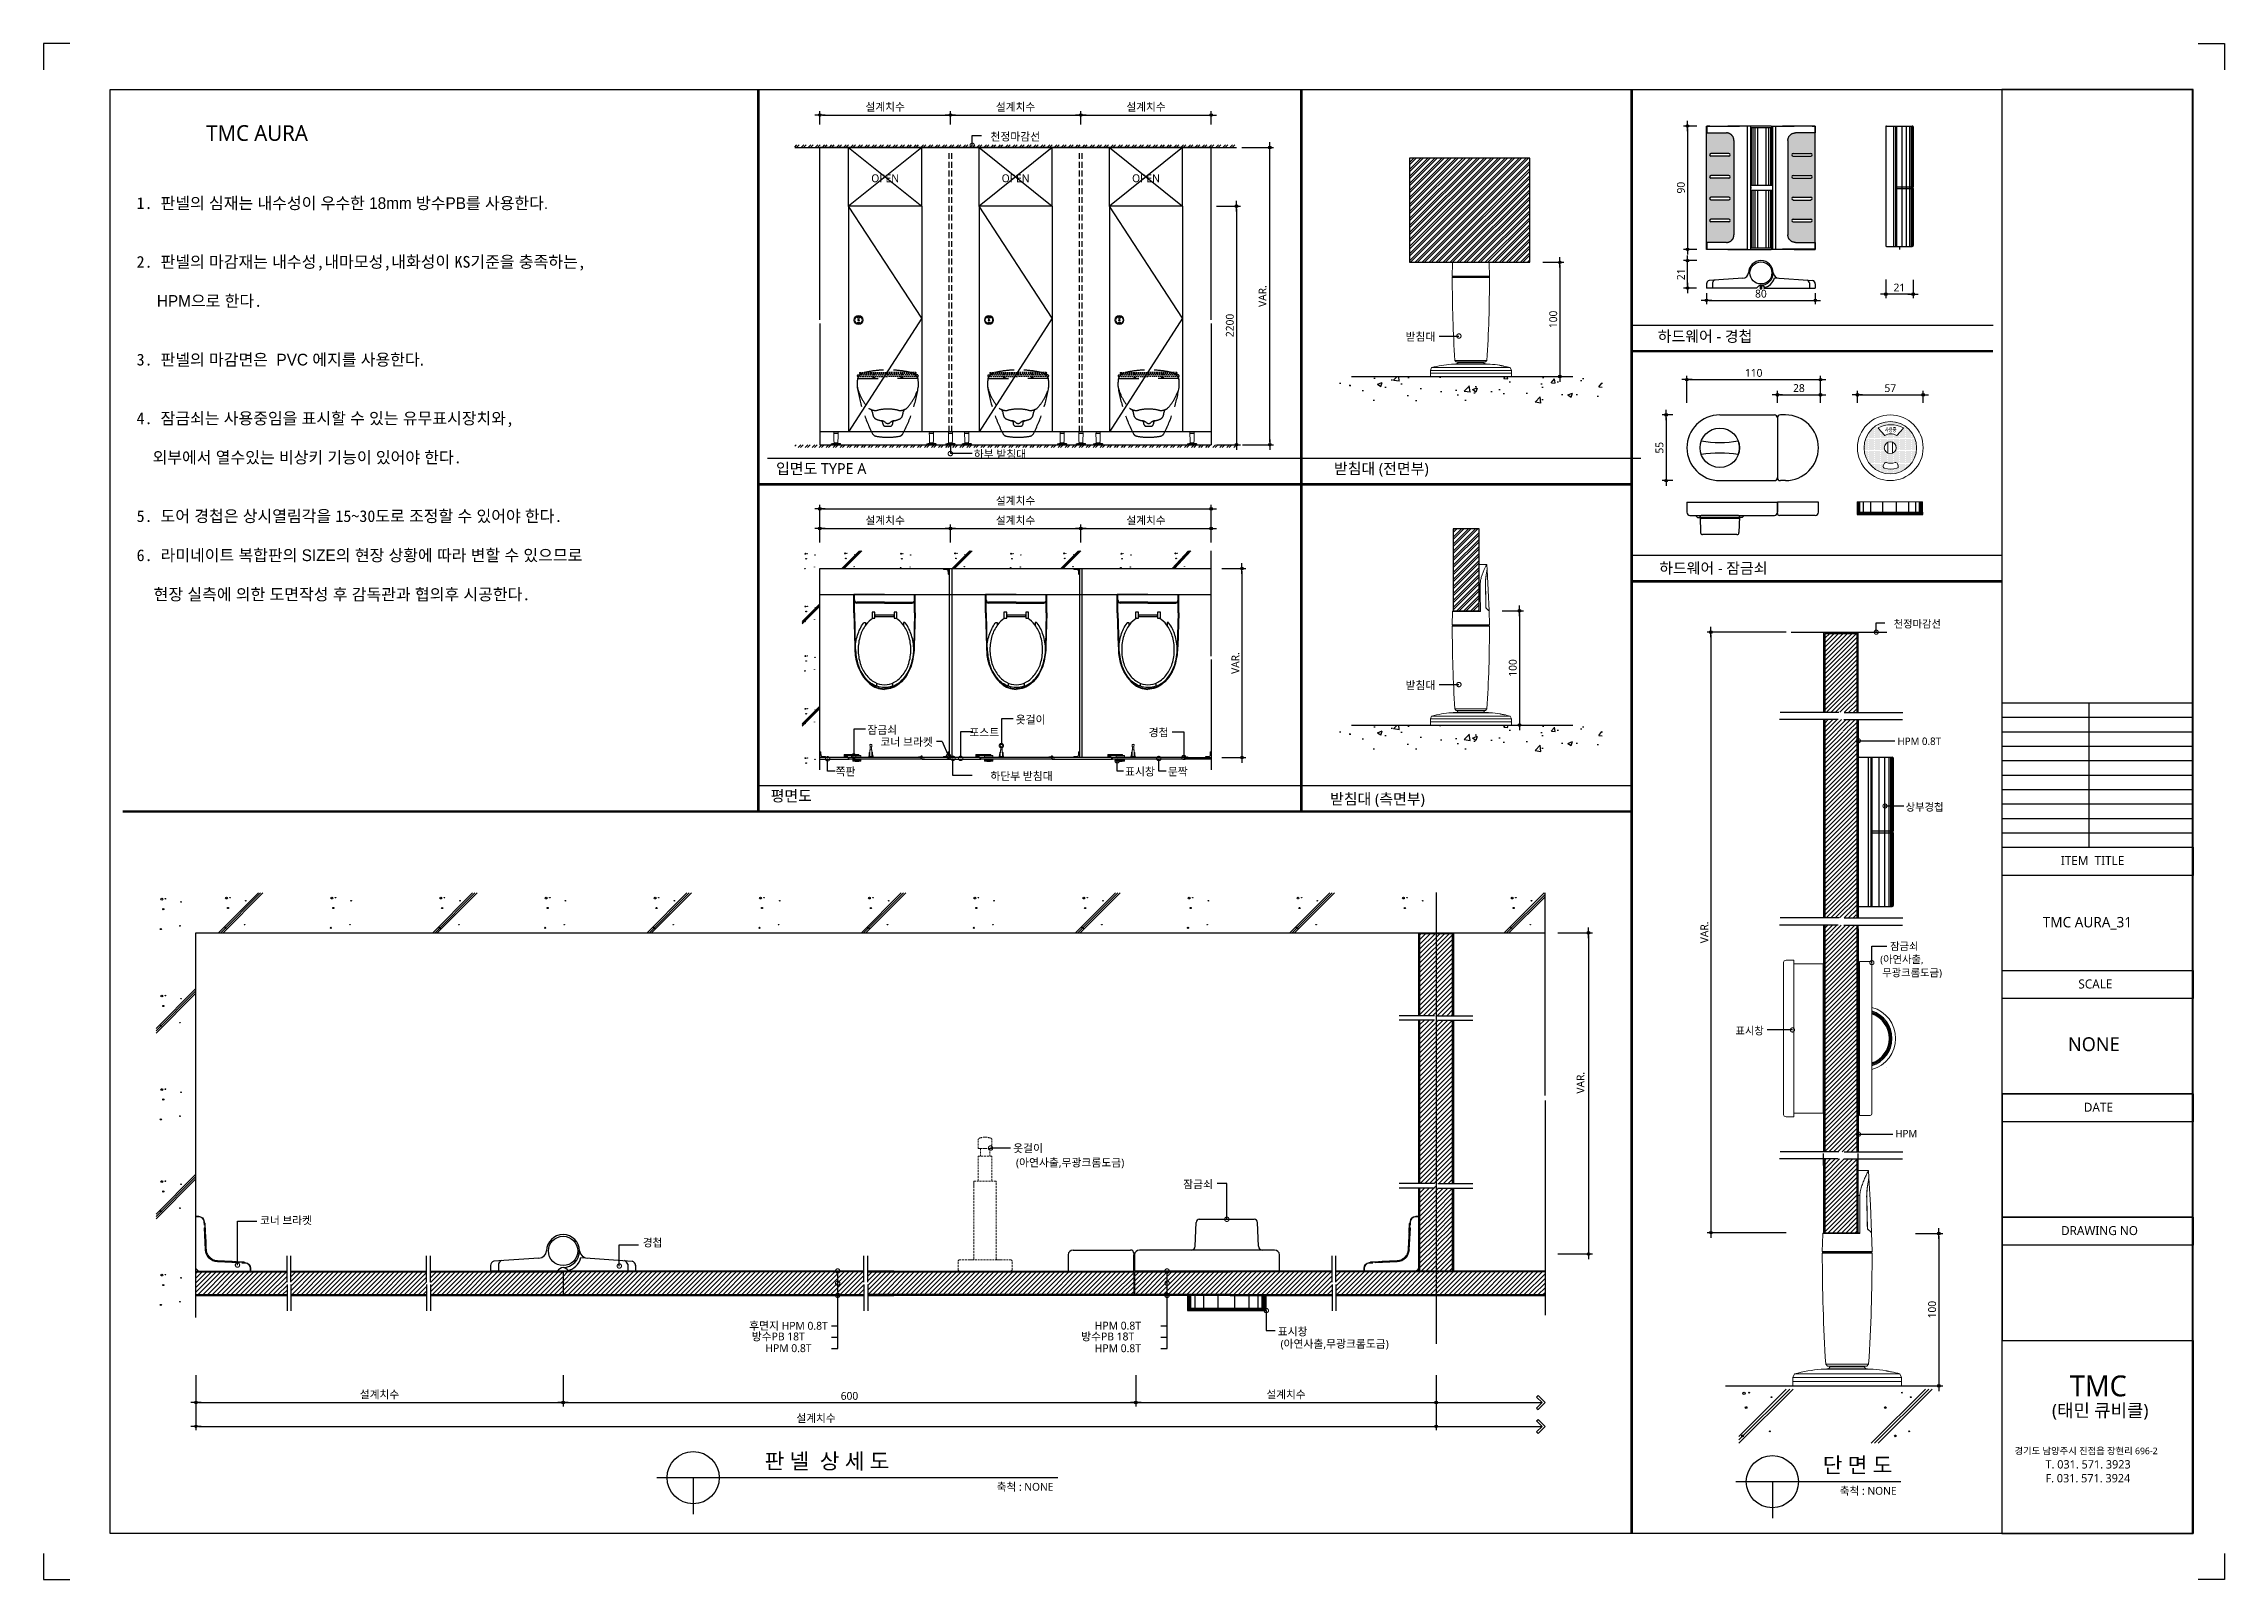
# Model space of a CAD drawing. Extents: x -256 to 8104, y -176 to 5714.
import ezdxf
from ezdxf.enums import TextEntityAlignment as Align

# ---------------------------------------------------------------- set-up
doc = ezdxf.new("R2010")
doc.units = 0
doc.header["$LTSCALE"] = 30
doc.linetypes.add('CEN', pattern=[62, 60, -1, 0, -1])
doc.linetypes.add('HIDDEN', pattern=[0.375, 0.25, -0.125])
doc.layers.get('0').update_dxf_attribs({"linetype": 'CONTINUOUS'})
doc.layers.get('DEFPOINTS').update_dxf_attribs({"linetype": 'CONTINUOUS'})
for name, color, linetype in [('02---제품선', 4, 'CONTINUOUS'), ('0_toilet', 6, 'CONTINUOUS'), ('C', 2, 'CONTINUOUS'), ('curior-0Line', 252, 'CONTINUOUS'), ('DIM', 7, 'CONTINUOUS'), ('FIN', 5, 'CONTINUOUS'), ('HAT', 8, 'CONTINUOUS'), ('HID', 9, 'HIDDEN'), ('jac text', 7, 'CONTINUOUS'), ('TIT', 3, 'CONTINUOUS'), ('경첩', 4, 'CONTINUOUS'), ('문자', 3, 'CONTINUOUS'), ('부자재', 4, 'CONTINUOUS'), ('옷걸이', 4, 'CONTINUOUS'), ('잠금쇠(회전형)', 4, 'CONTINUOUS'), ('중심선', 1, 'CEN'), ('치수', 1, 'CONTINUOUS'), ('판넬', 2, 'CONTINUOUS'), ('해치', 8, 'CONTINUOUS')]:
    doc.layers.add(name, color=color, linetype=linetype)
doc.styles.add('HDW', font='gulim.ttc')
doc.styles.add('돋움', font='malgun.ttf')
doc.dimstyles.new('10', dxfattribs={"dimscale": 10, "dimtxt": 3, "dimasz": 1, "dimexe": 1.5, "dimexo": 2, "dimgap": 1, "dimtad": 1, "dimdec": 0, "dimlunit": 6, "dimtxsty": '돋움', "dimblk": 'DIMDOT', "dimcen": -1, "dimdle": 1.5, "dimclrt": 3, "dimazin": 3, "dimtfac": 1, "dimtdec": 0, "dimtix": 1, "dimtmove": 2, "dimatfit": 3, "dimldrblk": 'DIMDOT', "dimarcsym": 0})
pattern_1 = [(45, (100803.934, -6860.011), (-8.55643, 8.55643), [])]
pattern_2 = [(45, (99996.395, -6971.59), (-8.980256, 8.980256), [])]

# ---------------------------------------------------------------- blocks, each defined once
blk = doc.blocks.new('DIMDOT')
at = {"linetype": 'Continuous'}
blk.add_line((-2, 0), (2, 0), dxfattribs=at)
for radius in [0.5, 0.25]:
    blk.add_circle((0, 0), radius, dxfattribs=at)
blk = doc.blocks.new('*D827')
at = {"layer": 'DEFPOINTS', "color": 0}
for p in [(111541.7, -1384.1), (111041.7, -1440.4), (111541.7, -1440.4)]:
    blk.add_point(p, dxfattribs=at)
at = {"layer": 'DIM', "color": 0, "lineweight": -2, "ltscale": 10}
for p, q in [((111041.7, -1420.4), (111041.7, -1369.1)), ((111051.7, -1384.1), (111531.7, -1384.1)), ((111541.7, -1420.4), (111541.7, -1369.1))]:
    blk.add_line(p, q, dxfattribs=at)
at = {"layer": 'DIM', "color": 0, "lineweight": -2, "xscale": 10, "yscale": 10, "zscale": 10, "rotation": 180}
blk.add_blockref('DIMDOT', (111041.7, -1384.1), dxfattribs=at)
at = {"layer": 'DIM', "color": 0, "lineweight": -2, "xscale": 10, "yscale": 10, "zscale": 10}
blk.add_blockref('DIMDOT', (111541.7, -1384.1), dxfattribs=at)
at = {"layer": 'DIM', "color": 3, "insert": (111291.7, -1354.4), "char_height": 30, "attachment_point": 5, "style": '돋움'}
blk.add_mtext('설계치수', dxfattribs=at)
blk = doc.blocks.new('*D828')
at = {"layer": 'DEFPOINTS', "color": 0}
for p in [(112041.7, -1384.1), (111541.7, -1440.4), (112041.7, -1440.4)]:
    blk.add_point(p, dxfattribs=at)
at = {"layer": 'DIM', "color": 0, "lineweight": -2, "ltscale": 10}
for p, q in [((111541.7, -1420.4), (111541.7, -1369.1)), ((111551.7, -1384.1), (112031.7, -1384.1)), ((112041.7, -1420.4), (112041.7, -1369.1))]:
    blk.add_line(p, q, dxfattribs=at)
at = {"layer": 'DIM', "color": 0, "lineweight": -2, "xscale": 10, "yscale": 10, "zscale": 10, "rotation": 180}
blk.add_blockref('DIMDOT', (111541.7, -1384.1), dxfattribs=at)
at = {"layer": 'DIM', "color": 0, "lineweight": -2, "xscale": 10, "yscale": 10, "zscale": 10}
blk.add_blockref('DIMDOT', (112041.7, -1384.1), dxfattribs=at)
at = {"layer": 'DIM', "color": 3, "insert": (111791.7, -1354.4), "char_height": 30, "attachment_point": 5, "style": '돋움'}
blk.add_mtext('설계치수', dxfattribs=at)
blk = doc.blocks.new('*D829')
at = {"layer": 'DEFPOINTS', "color": 0}
for p in [(112541.7, -1384.1), (112041.7, -1440.4), (112541.7, -1440.4)]:
    blk.add_point(p, dxfattribs=at)
at = {"layer": 'DIM', "color": 0, "lineweight": -2, "ltscale": 10}
for p, q in [((112041.7, -1420.4), (112041.7, -1369.1)), ((112051.7, -1384.1), (112531.7, -1384.1)), ((112541.7, -1420.4), (112541.7, -1369.1))]:
    blk.add_line(p, q, dxfattribs=at)
at = {"layer": 'DIM', "color": 0, "lineweight": -2, "xscale": 10, "yscale": 10, "zscale": 10, "rotation": 180}
blk.add_blockref('DIMDOT', (112041.7, -1384.1), dxfattribs=at)
at = {"layer": 'DIM', "color": 0, "lineweight": -2, "xscale": 10, "yscale": 10, "zscale": 10}
blk.add_blockref('DIMDOT', (112541.7, -1384.1), dxfattribs=at)
at = {"layer": 'DIM', "color": 3, "insert": (112291.7, -1354.4), "char_height": 30, "attachment_point": 5, "style": '돋움'}
blk.add_mtext('설계치수', dxfattribs=at)
blk = doc.blocks.new('*D830')
at = {"layer": 'DEFPOINTS', "color": 0}
for p in [(112541.7, -1733.3), (112541.7, -2648.3), (112638.6, -2648.3)]:
    blk.add_point(p, dxfattribs=at)
at = {"layer": 'DIM', "color": 0, "lineweight": -2, "ltscale": 10}
for p, q in [((112561.7, -1733.3), (112653.6, -1733.3)), ((112638.6, -1743.3), (112638.6, -2638.3)), ((112561.7, -2648.3), (112653.6, -2648.3))]:
    blk.add_line(p, q, dxfattribs=at)
at = {"layer": 'DIM', "color": 0, "lineweight": -2, "xscale": 10, "yscale": 10, "zscale": 10}
for p, rotation in [((112638.6, -1733.3), 90), ((112638.6, -2648.3), 270)]:
    blk.add_blockref('DIMDOT', p, dxfattribs=dict(at, rotation=rotation))
at = {"layer": 'DIM', "color": 3, "insert": (112613.1, -2190.8), "char_height": 30, "attachment_point": 5, "rotation": 90, "style": '돋움'}
blk.add_mtext('2200', dxfattribs=at)
blk = doc.blocks.new('*D831')
at = {"layer": 'DEFPOINTS', "color": 0}
for p in [(112562.7, -3123.2), (112562.7, -3848.2), (112659.6, -3848.2)]:
    blk.add_point(p, dxfattribs=at)
at = {"layer": 'DIM', "color": 0, "lineweight": -2, "ltscale": 10}
for p, q in [((112582.7, -3123.2), (112674.6, -3123.2)), ((112659.6, -3133.2), (112659.6, -3838.2)), ((112582.7, -3848.2), (112674.6, -3848.2))]:
    blk.add_line(p, q, dxfattribs=at)
at = {"layer": 'DIM', "color": 0, "lineweight": -2, "xscale": 10, "yscale": 10, "zscale": 10}
for p, rotation in [((112659.6, -3123.2), 90), ((112659.6, -3848.2), 270)]:
    blk.add_blockref('DIMDOT', p, dxfattribs=dict(at, rotation=rotation))
at = {"layer": 'DIM', "color": 3, "insert": (112634.4, -3485.7), "char_height": 30, "attachment_point": 5, "rotation": 90, "style": '돋움'}
blk.add_mtext('VAR.', dxfattribs=at)
blk = doc.blocks.new('_DOTSMALL')
at = {"color": 0, "linetype": 'ByBlock', "const_width": 0.5}
blk.add_lwpolyline([(-0.0625, 0, 1), (0.0625, 0, 1)], format="xyb", close=True, dxfattribs=at)
blk = doc.blocks.new('A$C63EC304E')
at = {"layer": '치수', "color": 1, "xscale": 2.5, "yscale": 2.5, "zscale": 2.5, "rotation": 234.3098741996962}
blk.add_blockref('_DOTSMALL', (0.31, 0.31), dxfattribs=at)
blk = doc.blocks.new('A$C2BC9653E')
at = {"layer": '치수', "xscale": 0.3333333333333333, "yscale": 0.3333333333333333, "zscale": 0.3333333333333333}
blk.add_blockref('A$C63EC304E', (0, 0), dxfattribs=at)
blk = doc.blocks.new('A$C7FC71301')
at = {"layer": '치수', "rotation": 180}
blk.add_blockref('A$C2BC9653E', (0.21, 0.21), dxfattribs=at)
blk = doc.blocks.new('A$C4A20372B')
at = {"layer": '치수'}
blk.add_blockref('A$C7FC71301', (0, 0), dxfattribs=at)
blk = doc.blocks.new('A$C566469F5')
at = {"layer": '치수'}
blk.add_blockref('A$C4A20372B', (0, 0), dxfattribs=at)
blk = doc.blocks.new('A$C7E317CD4')
at = {"layer": '해치', "xscale": 2, "yscale": 2, "zscale": 2}
blk.add_blockref('A$C566469F5', (0, 0), dxfattribs=at)
blk = doc.blocks.new('A$C601D7F27')
at = {"layer": '치수'}
blk.add_blockref('A$C7E317CD4', (0, 0), dxfattribs=at)
blk = doc.blocks.new('A$C38802C08')
at = {"layer": '치수'}
blk.add_blockref('A$C601D7F27', (0, 0), dxfattribs=at)
blk = doc.blocks.new('*D832')
at = {"layer": 'DEFPOINTS', "color": 0}
for p in [(112541.7, -2969.6), (112041.7, -3042.7), (112541.7, -3042.7)]:
    blk.add_point(p, dxfattribs=at)
at = {"layer": 'DIM', "color": 0, "lineweight": -2, "ltscale": 10}
for p, q in [((112041.7, -3022.7), (112041.7, -2954.6)), ((112051.7, -2969.6), (112531.7, -2969.6)), ((112541.7, -3022.7), (112541.7, -2954.6))]:
    blk.add_line(p, q, dxfattribs=at)
at = {"layer": 'DIM', "color": 0, "lineweight": -2, "xscale": 10, "yscale": 10, "zscale": 10, "rotation": 180}
blk.add_blockref('DIMDOT', (112041.7, -2969.6), dxfattribs=at)
at = {"layer": 'DIM', "color": 0, "lineweight": -2, "xscale": 10, "yscale": 10, "zscale": 10}
blk.add_blockref('DIMDOT', (112541.7, -2969.6), dxfattribs=at)
at = {"layer": 'DIM', "color": 3, "insert": (112291.7, -2940), "char_height": 30, "attachment_point": 5, "style": '돋움'}
blk.add_mtext('설계치수', dxfattribs=at)
blk = doc.blocks.new('*D833')
at = {"layer": 'DEFPOINTS', "color": 0}
for p in [(112541.7, -2894.3), (111041.7, -3042.7), (112541.7, -3042.7)]:
    blk.add_point(p, dxfattribs=at)
at = {"layer": 'DIM', "color": 0, "lineweight": -2, "ltscale": 10}
for p, q in [((111041.7, -3022.7), (111041.7, -2879.3)), ((111051.7, -2894.3), (112531.7, -2894.3)), ((112541.7, -3022.7), (112541.7, -2879.3))]:
    blk.add_line(p, q, dxfattribs=at)
at = {"layer": 'DIM', "color": 0, "lineweight": -2, "xscale": 10, "yscale": 10, "zscale": 10, "rotation": 180}
blk.add_blockref('DIMDOT', (111041.7, -2894.3), dxfattribs=at)
at = {"layer": 'DIM', "color": 0, "lineweight": -2, "xscale": 10, "yscale": 10, "zscale": 10}
blk.add_blockref('DIMDOT', (112541.7, -2894.3), dxfattribs=at)
at = {"layer": 'DIM', "color": 3, "insert": (111791.7, -2864.6), "char_height": 30, "attachment_point": 5, "style": '돋움'}
blk.add_mtext('설계치수', dxfattribs=at)
blk = doc.blocks.new('*D834')
at = {"layer": 'DEFPOINTS', "color": 0}
for p in [(112041.7, -2969.6), (111541.7, -3042.7), (112041.7, -3042.7)]:
    blk.add_point(p, dxfattribs=at)
at = {"layer": 'DIM', "color": 0, "lineweight": -2, "ltscale": 10}
for p, q in [((111541.7, -3022.7), (111541.7, -2954.6)), ((111551.7, -2969.6), (112031.7, -2969.6)), ((112041.7, -3022.7), (112041.7, -2954.6))]:
    blk.add_line(p, q, dxfattribs=at)
at = {"layer": 'DIM', "color": 0, "lineweight": -2, "xscale": 10, "yscale": 10, "zscale": 10, "rotation": 180}
blk.add_blockref('DIMDOT', (111541.7, -2969.6), dxfattribs=at)
at = {"layer": 'DIM', "color": 0, "lineweight": -2, "xscale": 10, "yscale": 10, "zscale": 10}
blk.add_blockref('DIMDOT', (112041.7, -2969.6), dxfattribs=at)
at = {"layer": 'DIM', "color": 3, "insert": (111791.7, -2940), "char_height": 30, "attachment_point": 5, "style": '돋움'}
blk.add_mtext('설계치수', dxfattribs=at)
blk = doc.blocks.new('*D835')
at = {"layer": 'DEFPOINTS', "color": 0}
for p in [(111541.7, -2969.6), (111041.7, -3042.7), (111541.7, -3042.7)]:
    blk.add_point(p, dxfattribs=at)
at = {"layer": 'DIM', "color": 0, "lineweight": -2, "ltscale": 10}
for p, q in [((111041.7, -3022.7), (111041.7, -2954.6)), ((111051.7, -2969.6), (111531.7, -2969.6)), ((111541.7, -3022.7), (111541.7, -2954.6))]:
    blk.add_line(p, q, dxfattribs=at)
at = {"layer": 'DIM', "color": 0, "lineweight": -2, "xscale": 10, "yscale": 10, "zscale": 10, "rotation": 180}
blk.add_blockref('DIMDOT', (111041.7, -2969.6), dxfattribs=at)
at = {"layer": 'DIM', "color": 0, "lineweight": -2, "xscale": 10, "yscale": 10, "zscale": 10}
blk.add_blockref('DIMDOT', (111541.7, -2969.6), dxfattribs=at)
at = {"layer": 'DIM', "color": 3, "insert": (111291.7, -2940), "char_height": 30, "attachment_point": 5, "style": '돋움'}
blk.add_mtext('설계치수', dxfattribs=at)
blk = doc.blocks.new('*D836')
at = {"layer": 'DEFPOINTS', "color": 0}
for p in [(114877.2, -2398.7), (114365.2, -2507.3), (114877.2, -2507.3)]:
    blk.add_point(p, dxfattribs=at)
at = {"layer": 'DIM', "color": 0, "lineweight": -2, "ltscale": 10}
for p, q in [((114365.2, -2487.3), (114365.2, -2383.7)), ((114375.2, -2398.7), (114867.2, -2398.7)), ((114877.2, -2487.3), (114877.2, -2383.7))]:
    blk.add_line(p, q, dxfattribs=at)
at = {"layer": 'DIM', "color": 0, "lineweight": -2, "xscale": 10, "yscale": 10, "zscale": 10, "rotation": 180}
blk.add_blockref('DIMDOT', (114365.2, -2398.7), dxfattribs=at)
at = {"layer": 'DIM', "color": 0, "lineweight": -2, "xscale": 10, "yscale": 10, "zscale": 10}
blk.add_blockref('DIMDOT', (114877.2, -2398.7), dxfattribs=at)
at = {"layer": 'DIM', "color": 3, "insert": (114621.2, -2373.1), "char_height": 30, "attachment_point": 5, "style": '돋움'}
blk.add_mtext('110', dxfattribs=at)
blk = doc.blocks.new('*D837')
at = {"layer": 'DEFPOINTS', "color": 0}
for p in [(114712.2, -2507.3), (114877.2, -2456.7), (114877.2, -2507.3)]:
    blk.add_point(p, dxfattribs=at)
at = {"layer": 'DIM', "color": 0, "lineweight": -2, "ltscale": 10}
for p, q in [((114712.2, -2487.3), (114712.2, -2441.7)), ((114722.2, -2456.7), (114867.2, -2456.7)), ((114877.2, -2487.3), (114877.2, -2441.7))]:
    blk.add_line(p, q, dxfattribs=at)
at = {"layer": 'DIM', "color": 0, "lineweight": -2, "xscale": 10, "yscale": 10, "zscale": 10, "rotation": 180}
blk.add_blockref('DIMDOT', (114712.2, -2456.7), dxfattribs=at)
at = {"layer": 'DIM', "color": 0, "lineweight": -2, "xscale": 10, "yscale": 10, "zscale": 10}
blk.add_blockref('DIMDOT', (114877.2, -2456.7), dxfattribs=at)
at = {"layer": 'DIM', "color": 3, "insert": (114794.7, -2431.2), "char_height": 30, "attachment_point": 5, "style": '돋움'}
blk.add_mtext('28', dxfattribs=at)
blk = doc.blocks.new('*D838')
at = {"layer": 'DEFPOINTS', "color": 0}
for p in [(115018.9, -2507.3), (115270.9, -2456.7), (115270.9, -2507.3)]:
    blk.add_point(p, dxfattribs=at)
at = {"layer": 'DIM', "color": 0, "lineweight": -2, "ltscale": 10}
for p, q in [((115018.9, -2487.3), (115018.9, -2441.7)), ((115028.9, -2456.7), (115260.9, -2456.7)), ((115270.9, -2487.3), (115270.9, -2441.7))]:
    blk.add_line(p, q, dxfattribs=at)
at = {"layer": 'DIM', "color": 0, "lineweight": -2, "xscale": 10, "yscale": 10, "zscale": 10, "rotation": 180}
blk.add_blockref('DIMDOT', (115018.9, -2456.7), dxfattribs=at)
at = {"layer": 'DIM', "color": 0, "lineweight": -2, "xscale": 10, "yscale": 10, "zscale": 10}
blk.add_blockref('DIMDOT', (115270.9, -2456.7), dxfattribs=at)
at = {"layer": 'DIM', "color": 3, "insert": (115144.9, -2431.4), "char_height": 30, "attachment_point": 5, "style": '돋움'}
blk.add_mtext('57', dxfattribs=at)
blk = doc.blocks.new('*D839')
at = {"layer": 'DEFPOINTS', "color": 0}
for p in [(114422.8, -1426), (114367.8, -1899.1), (114422.8, -1899.1)]:
    blk.add_point(p, dxfattribs=at)
at = {"layer": 'DIM', "color": 0, "lineweight": -2, "ltscale": 10}
for p, q in [((114402.8, -1426), (114352.8, -1426)), ((114367.8, -1436), (114367.8, -1889.1)), ((114402.8, -1899.1), (114352.8, -1899.1))]:
    blk.add_line(p, q, dxfattribs=at)
at = {"layer": 'DIM', "color": 0, "lineweight": -2, "xscale": 10, "yscale": 10, "zscale": 10}
for p, rotation in [((114367.8, -1426), 90), ((114367.8, -1899.1), 270)]:
    blk.add_blockref('DIMDOT', p, dxfattribs=dict(at, rotation=rotation))
at = {"layer": 'DIM', "color": 3, "insert": (114342.3, -1662.5), "char_height": 30, "attachment_point": 5, "rotation": 90, "style": '돋움'}
blk.add_mtext('90', dxfattribs=at)
blk = doc.blocks.new('*D840')
at = {"layer": 'DEFPOINTS', "color": 0}
for p in [(114440.4, -2047.3), (114857.5, -2047.3), (114857.5, -2094.7)]:
    blk.add_point(p, dxfattribs=at)
at = {"layer": 'DIM', "color": 0, "lineweight": -2, "ltscale": 10}
for p, q in [((114440.4, -2067.3), (114440.4, -2109.7)), ((114857.5, -2067.3), (114857.5, -2109.7)), ((114450.4, -2094.7), (114847.5, -2094.7))]:
    blk.add_line(p, q, dxfattribs=at)
at = {"layer": 'DIM', "color": 0, "lineweight": -2, "xscale": 10, "yscale": 10, "zscale": 10, "rotation": 180}
blk.add_blockref('DIMDOT', (114440.4, -2094.7), dxfattribs=at)
at = {"layer": 'DIM', "color": 0, "lineweight": -2, "xscale": 10, "yscale": 10, "zscale": 10}
blk.add_blockref('DIMDOT', (114857.5, -2094.7), dxfattribs=at)
at = {"layer": 'DIM', "color": 3, "insert": (114648.9, -2069.2), "char_height": 30, "attachment_point": 5, "style": '돋움'}
blk.add_mtext('80', dxfattribs=at)
blk = doc.blocks.new('*D841')
at = {"layer": 'DEFPOINTS', "color": 0}
for p in [(114367.8, -1942.3), (114422.8, -1942.3), (114422.1, -2047.3)]:
    blk.add_point(p, dxfattribs=at)
at = {"layer": 'DIM', "color": 0, "lineweight": -2, "ltscale": 10}
for p, q in [((114402.8, -1942.3), (114352.8, -1942.3)), ((114367.8, -2037.3), (114367.8, -1952.3)), ((114402.1, -2047.3), (114352.8, -2047.3))]:
    blk.add_line(p, q, dxfattribs=at)
at = {"layer": 'DIM', "color": 0, "lineweight": -2, "xscale": 10, "yscale": 10, "zscale": 10}
for p, rotation in [((114367.8, -1942.3), 90), ((114367.8, -2047.3), 270)]:
    blk.add_blockref('DIMDOT', p, dxfattribs=dict(at, rotation=rotation))
at = {"layer": 'DIM', "color": 3, "insert": (114342.5, -1994.8), "char_height": 30, "attachment_point": 5, "rotation": 90, "style": '돋움'}
blk.add_mtext('21', dxfattribs=at)
blk = doc.blocks.new('*D842')
at = {"layer": 'DEFPOINTS', "color": 0}
for p in [(115127.3, -1995.1), (115232.3, -1995.9), (115127.3, -2070.8)]:
    blk.add_point(p, dxfattribs=at)
at = {"layer": 'DIM', "color": 0, "lineweight": -2, "ltscale": 10}
for p, q in [((115127.3, -2015.1), (115127.3, -2085.8)), ((115222.3, -2070.8), (115137.3, -2070.8)), ((115232.3, -2015.9), (115232.3, -2085.8))]:
    blk.add_line(p, q, dxfattribs=at)
at = {"layer": 'DIM', "color": 0, "lineweight": -2, "xscale": 10, "yscale": 10, "zscale": 10, "rotation": 180}
blk.add_blockref('DIMDOT', (115127.3, -2070.8), dxfattribs=at)
at = {"layer": 'DIM', "color": 0, "lineweight": -2, "xscale": 10, "yscale": 10, "zscale": 10}
blk.add_blockref('DIMDOT', (115232.3, -2070.8), dxfattribs=at)
at = {"layer": 'DIM', "color": 3, "insert": (115179.8, -2045.5), "char_height": 30, "attachment_point": 5, "style": '돋움'}
blk.add_mtext('21', dxfattribs=at)
blk = doc.blocks.new('A$C10E41893')
at = {"layer": '부자재'}
for p, q in [((6, 0), (6, 196)), ((123, 196), (6, 196)), ((123, 192), (6, 192)), ((55, 0), (55, 177)), ((61, 0), (61, 177)), ((6, 0), (6, -196)), ((55, 0), (55, -177)), ((61, 0), (61, -177)), ((123, -192), (6, -192)), ((123, -196), (6, -196))]:
    blk.add_line(p, q, dxfattribs=at)
for points in [[(123, 196, -0.012538), (123, 196), (335, 190, -0.055395), (445, 175, -0.154276), (577, 93, -0.179504), (612, 0, -0.179504)], [(123, 192, -0.012538), (123, 192), (335, 187, -0.055395), (444, 172, -0.154276), (574, 91, -0.179504), (608, 0, -0.179504)], [(157, -72, 0.089162), (200, -119, 0.085733), (270, -155, 0.075373), (359, -168, 0.075373), (447, -155, 0.085733), (517, -119, 0.106084), (567, -62, 0.126931), (583, 0, 0.126931), (567, 62, 0.106084), (517, 119, 0.085733), (447, 155, 0.075373), (359, 168, 0.075373), (270, 155, 0.085733), (200, 119, 0.089162), (157, 72)], [(572, 51), (589, 51), (589, 60, 0.021185), (583, 71, 0.106084), (528, 134, 0.085733), (453, 172, 0.075373), (359, 187, 0.075373), (265, 172, 0.085733), (189, 134, 0.007337), (184, 130), (184, 122), (205, 122)], [(123, -196, 0.012538), (123, -196), (335, -190, 0.055395), (445, -175, 0.154276), (577, -93, 0.179504), (612, 0, 0.179504)], [(123, -192, 0.012538), (123, -192), (335, -187, 0.055395), (444, -172, 0.154276), (574, -91, 0.179504), (608, 0, 0.179504)], [(589, -51, 0.090214), (598, 0, 0.090214), (589, 51, 0.106084)], [(572, -51), (589, -51), (589, -60, -0.021185), (583, -71, -0.106084), (528, -134, -0.085733), (453, -172, -0.075373), (359, -187, -0.075373), (265, -172, -0.085733), (189, -134, -0.007337), (184, -130), (184, -122), (205, -122)]]:
    blk.add_lwpolyline(points, format="xyb", dxfattribs=at)
blk.add_lwpolyline([(138, -61), (119, -61), (119, -79), (157, -79), (157, -61), (138, -61), (147, -61), (147, 61), (138, 61), (157, 61), (157, 79), (119, 79), (119, 61), (138, 61), (138, -61), (119, -61)], dxfattribs=at)
for centre, start, end in [((40, 177), 0, 90), ((46, 177), 0, 90), ((40, -177), 270, 0), ((46, -177), 270, 0)]:
    blk.add_arc(centre, 15, start, end, dxfattribs=at)
blk = doc.blocks.new('A$C460A2A32')
at = {"color": 0}
for p, q in [((3, 20), (0, 16)), ((3, 20), (9, 20)), ((4, 10), (162, 10)), ((9, 20), (162, 20)), ((13, 32), (11, 30)), ((13, 32), (162, 32)), ((13, 27), (162, 27)), ((312, 32), (162, 32)), ((312, 27), (162, 27)), ((316, 20), (162, 20)), ((321, 10), (162, 10)), ((312, 32), (313, 30)), ((322, 20), (316, 20)), ((322, 20), (324, 16))]:
    blk.add_line(p, q, dxfattribs=at)
for centre, radius, start, end in [((4, 14), 4, 150.0107, 270), ((13, 29), 2, 135, 270), ((109, 28), 26, 182.6717, 198.4118), ((109, 10), 26, 180, 202.6199), ((107, 28), 23, 183.0205, 200.9186), ((107, 10), 23, 180, 205.7715), ((69, 10), 23, 334.2285, 0), ((69, 28), 23, 339.0814, 356.9795), ((67, 10), 26, 337.3801, 0), ((67, 28), 26, 341.5882, 357.3283), ((257, 10), 26, 180, 202.6199), ((257, 28), 26, 182.6717, 198.4118), ((256, 28), 23, 183.0205, 200.9186), ((256, 10), 23, 180, 205.7715), ((217, 10), 23, 334.2285, 0), ((217, 28), 23, 339.0814, 356.9795), ((216, 28), 26, 341.5882, 357.3283), ((216, 10), 26, 337.3801, 0), ((312, 29), 2, 270, 45), ((321, 14), 4, 270, 29.9893)]:
    blk.add_arc(centre, radius, start, end, dxfattribs=at)
blk = doc.blocks.new('*D843')
at = {"layer": 'DEFPOINTS', "color": 0}
for p in [(114330.9, -2533.9), (114285.2, -2785.9), (114330.9, -2785.9)]:
    blk.add_point(p, dxfattribs=at)
at = {"layer": 'DIM', "color": 0, "lineweight": -2, "ltscale": 10}
for p, q in [((114310.9, -2533.9), (114270.2, -2533.9)), ((114285.2, -2543.9), (114285.2, -2775.9)), ((114310.9, -2785.9), (114270.2, -2785.9))]:
    blk.add_line(p, q, dxfattribs=at)
at = {"layer": 'DIM', "color": 0, "lineweight": -2, "xscale": 10, "yscale": 10, "zscale": 10}
for p, rotation in [((114285.2, -2533.9), 90), ((114285.2, -2785.9), 270)]:
    blk.add_blockref('DIMDOT', p, dxfattribs=dict(at, rotation=rotation))
at = {"layer": 'DIM', "color": 3, "insert": (114259.9, -2659.9), "char_height": 30, "attachment_point": 5, "rotation": 90, "style": '돋움'}
blk.add_mtext('55', dxfattribs=at)
blk = doc.blocks.new('*D844')
at = {"layer": 'DEFPOINTS', "color": 0}
for p in [(114766.2, -3366.9), (114457.4, -5670.2), (114766.2, -5670.2)]:
    blk.add_point(p, dxfattribs=at)
at = {"layer": 'DIM', "color": 0, "lineweight": -2, "ltscale": 10}
for p, q in [((114746.2, -3366.9), (114442.4, -3366.9)), ((114457.4, -3376.9), (114457.4, -5660.2)), ((114746.2, -5670.2), (114442.4, -5670.2))]:
    blk.add_line(p, q, dxfattribs=at)
at = {"layer": 'DIM', "color": 0, "lineweight": -2, "xscale": 10, "yscale": 10, "zscale": 10}
for p, rotation in [((114457.4, -3366.9), 90), ((114457.4, -5670.2), 270)]:
    blk.add_blockref('DIMDOT', p, dxfattribs=dict(at, rotation=rotation))
at = {"layer": 'DIM', "color": 3, "insert": (114432.2, -4518.6), "char_height": 30, "attachment_point": 5, "rotation": 90, "style": '돋움'}
blk.add_mtext('VAR.', dxfattribs=at)
blk = doc.blocks.new('A$C13EB2441')
for p, q in [((0.84, 7.37), (0.84, 14.11)), ((0.84, 6.74), (0.84, 0))]:
    blk.add_line(p, q)
blk = doc.blocks.new('*D845')
at = {"layer": 'DEFPOINTS', "color": 0}
for p in [(115221.9, -5673.2), (115231, -6257.5), (115330.8, -6257.5)]:
    blk.add_point(p, dxfattribs=at)
at = {"layer": 'DIM', "color": 0, "lineweight": -2, "ltscale": 10}
for p, q in [((115241.9, -5673.2), (115345.8, -5673.2)), ((115330.8, -5683.2), (115330.8, -6247.5)), ((115251, -6257.5), (115345.8, -6257.5))]:
    blk.add_line(p, q, dxfattribs=at)
at = {"layer": 'DIM', "color": 0, "lineweight": -2, "xscale": 10, "yscale": 10, "zscale": 10}
for p, rotation in [((115330.8, -5673.2), 90), ((115330.8, -6257.5), 270)]:
    blk.add_blockref('DIMDOT', p, dxfattribs=dict(at, rotation=rotation))
at = {"layer": 'DIM', "color": 3, "insert": (115305.2, -5965.3), "char_height": 30, "attachment_point": 5, "rotation": 90, "style": '돋움'}
blk.add_mtext('100', dxfattribs=at)
blk = doc.blocks.new('*D846')
at = {"layer": 'DEFPOINTS', "color": 0}
for p in [(113637.3, -3285.3), (113580.5, -3723.5), (113723.4, -3723.5)]:
    blk.add_point(p, dxfattribs=at)
at = {"layer": 'DIM', "color": 0, "lineweight": -2, "ltscale": 10}
for p, q in [((113657.3, -3285.3), (113738.4, -3285.3)), ((113723.4, -3295.3), (113723.4, -3713.5)), ((113600.5, -3723.5), (113738.4, -3723.5))]:
    blk.add_line(p, q, dxfattribs=at)
at = {"layer": 'DIM', "color": 0, "lineweight": -2, "xscale": 10, "yscale": 10, "zscale": 10}
for p, rotation in [((113723.4, -3285.3), 90), ((113723.4, -3723.5), 270)]:
    blk.add_blockref('DIMDOT', p, dxfattribs=dict(at, rotation=rotation))
at = {"layer": 'DIM', "color": 3, "insert": (113697.8, -3504.4), "char_height": 30, "attachment_point": 5, "rotation": 90, "style": '돋움'}
blk.add_mtext('100', dxfattribs=at)
blk = doc.blocks.new('*D847')
at = {"layer": 'DEFPOINTS', "color": 0}
for p in [(112638.6, -1508.5), (112766, -1508.5), (112641.1, -2648.3)]:
    blk.add_point(p, dxfattribs=at)
at = {"layer": 'DIM', "color": 0, "lineweight": -2, "ltscale": 10}
for p, q in [((112658.6, -1508.5), (112781, -1508.5)), ((112766, -2638.3), (112766, -1518.5)), ((112661.1, -2648.3), (112781, -2648.3))]:
    blk.add_line(p, q, dxfattribs=at)
at = {"layer": 'DIM', "color": 0, "lineweight": -2, "xscale": 10, "yscale": 10, "zscale": 10}
for p, rotation in [((112766, -1508.5), 90), ((112766, -2648.3), 270)]:
    blk.add_blockref('DIMDOT', p, dxfattribs=dict(at, rotation=rotation))
at = {"layer": 'DIM', "color": 3, "insert": (112738.7, -2078.4), "char_height": 30, "attachment_point": 5, "rotation": 90, "style": '돋움'}
blk.add_mtext('VAR.', dxfattribs=at)
blk = doc.blocks.new('*D848')
at = {"layer": 'DEFPOINTS', "color": 0}
for p in [(113792.4, -1948.6), (113735.6, -2386.7), (113878.5, -2386.7)]:
    blk.add_point(p, dxfattribs=at)
at = {"layer": 'DIM', "color": 0, "lineweight": -2, "ltscale": 10}
for p, q in [((113812.4, -1948.6), (113893.5, -1948.6)), ((113878.5, -1958.6), (113878.5, -2376.7)), ((113755.6, -2386.7), (113893.5, -2386.7))]:
    blk.add_line(p, q, dxfattribs=at)
at = {"layer": 'DIM', "color": 0, "lineweight": -2, "xscale": 10, "yscale": 10, "zscale": 10}
for p, rotation in [((113878.5, -1948.6), 90), ((113878.5, -2386.7), 270)]:
    blk.add_blockref('DIMDOT', p, dxfattribs=dict(at, rotation=rotation))
at = {"layer": 'DIM', "color": 3, "insert": (113852.9, -2167.7), "char_height": 30, "attachment_point": 5, "rotation": 90, "style": '돋움'}
blk.add_mtext('100', dxfattribs=at)
blk = doc.blocks.new('*D849')
at = {"layer": 'DEFPOINTS', "color": 0}
for p in [(108649.8, -6196.1), (110056.9, -6196.1), (110056.9, -6321.8)]:
    blk.add_point(p, dxfattribs=at)
at = {"layer": 'DIM', "color": 0, "lineweight": -2, "ltscale": 10}
for p, q in [((108649.8, -6216.1), (108649.8, -6336.8)), ((110056.9, -6216.1), (110056.9, -6336.8)), ((108659.8, -6321.8), (110046.9, -6321.8))]:
    blk.add_line(p, q, dxfattribs=at)
at = {"layer": 'DIM', "color": 0, "lineweight": -2, "xscale": 10, "yscale": 10, "zscale": 10, "rotation": 180}
blk.add_blockref('DIMDOT', (108649.8, -6321.8), dxfattribs=at)
at = {"layer": 'DIM', "color": 0, "lineweight": -2, "xscale": 10, "yscale": 10, "zscale": 10}
blk.add_blockref('DIMDOT', (110056.9, -6321.8), dxfattribs=at)
at = {"layer": 'DIM', "color": 3, "insert": (109353.3, -6292.1), "char_height": 30, "attachment_point": 5, "style": '돋움'}
blk.add_mtext('설계치수', dxfattribs=at)
blk = doc.blocks.new('*D850')
at = {"layer": 'DEFPOINTS', "color": 0}
for p in [(108649.8, -6196.1), (113403.7, -6196.1), (113403.7, -6413.2)]:
    blk.add_point(p, dxfattribs=at)
at = {"layer": 'DIM', "color": 0, "lineweight": -2, "ltscale": 10}
for p, q in [((108649.8, -6216.1), (108649.8, -6428.2)), ((113403.7, -6216.1), (113403.7, -6428.2)), ((108659.8, -6413.2), (113393.7, -6413.2))]:
    blk.add_line(p, q, dxfattribs=at)
at = {"layer": 'DIM', "color": 0, "lineweight": -2, "xscale": 10, "yscale": 10, "zscale": 10, "rotation": 180}
blk.add_blockref('DIMDOT', (108649.8, -6413.2), dxfattribs=at)
at = {"layer": 'DIM', "color": 0, "lineweight": -2, "xscale": 10, "yscale": 10, "zscale": 10}
blk.add_blockref('DIMDOT', (113403.7, -6413.2), dxfattribs=at)
at = {"layer": 'DIM', "color": 3, "insert": (111026.8, -6383.6), "char_height": 30, "attachment_point": 5, "style": '돋움'}
blk.add_mtext('설계치수', dxfattribs=at)
blk = doc.blocks.new('*D851')
at = {"layer": 'DEFPOINTS', "color": 0}
for p in [(112252.8, -6196.1), (113403.7, -6196.1), (113403.7, -6321.8)]:
    blk.add_point(p, dxfattribs=at)
at = {"layer": 'DIM', "color": 0, "lineweight": -2, "ltscale": 10}
for p, q in [((112252.8, -6216.1), (112252.8, -6336.8)), ((113403.7, -6216.1), (113403.7, -6336.8)), ((112262.8, -6321.8), (113393.7, -6321.8))]:
    blk.add_line(p, q, dxfattribs=at)
at = {"layer": 'DIM', "color": 0, "lineweight": -2, "xscale": 10, "yscale": 10, "zscale": 10, "rotation": 180}
blk.add_blockref('DIMDOT', (112252.8, -6321.8), dxfattribs=at)
at = {"layer": 'DIM', "color": 0, "lineweight": -2, "xscale": 10, "yscale": 10, "zscale": 10}
blk.add_blockref('DIMDOT', (113403.7, -6321.8), dxfattribs=at)
at = {"layer": 'DIM', "color": 3, "insert": (112828.3, -6292.1), "char_height": 30, "attachment_point": 5, "style": '돋움'}
blk.add_mtext('설계치수', dxfattribs=at)
blk = doc.blocks.new('*D852')
at = {"layer": 'DEFPOINTS', "color": 0}
for p in [(110056.9, -6196.1), (112252.8, -6196.1), (112252.8, -6321.8)]:
    blk.add_point(p, dxfattribs=at)
at = {"layer": 'DIM', "color": 0, "lineweight": -2, "ltscale": 10}
for p, q in [((110056.9, -6216.1), (110056.9, -6336.8)), ((112252.8, -6216.1), (112252.8, -6336.8)), ((110066.9, -6321.8), (112242.8, -6321.8))]:
    blk.add_line(p, q, dxfattribs=at)
at = {"layer": 'DIM', "color": 0, "lineweight": -2, "xscale": 10, "yscale": 10, "zscale": 10, "rotation": 180}
blk.add_blockref('DIMDOT', (110056.9, -6321.8), dxfattribs=at)
at = {"layer": 'DIM', "color": 0, "lineweight": -2, "xscale": 10, "yscale": 10, "zscale": 10}
blk.add_blockref('DIMDOT', (112252.8, -6321.8), dxfattribs=at)
at = {"layer": 'DIM', "color": 3, "insert": (111154.9, -6296.3), "char_height": 30, "attachment_point": 5, "style": '돋움'}
blk.add_mtext('600', dxfattribs=at)
blk = doc.blocks.new('A$C06B31977')
for p, q in [((1.26, 11.06), (1.26, 21.17)), ((1.26, 10.11), (1.26, 0))]:
    blk.add_line(p, q)
blk = doc.blocks.new('*D853')
at = {"layer": 'DEFPOINTS', "color": 0}
for p in [(113850.5, -4520.4), (113850.5, -5751.8), (113988.4, -5751.8)]:
    blk.add_point(p, dxfattribs=at)
at = {"layer": 'DIM', "color": 0, "lineweight": -2, "ltscale": 10}
for p, q in [((113870.5, -4520.4), (114003.4, -4520.4)), ((113988.4, -4530.4), (113988.4, -5741.8)), ((113870.5, -5751.8), (114003.4, -5751.8))]:
    blk.add_line(p, q, dxfattribs=at)
at = {"layer": 'DIM', "color": 0, "lineweight": -2, "xscale": 10, "yscale": 10, "zscale": 10}
for p, rotation in [((113988.4, -4520.4), 90), ((113988.4, -5751.8), 270)]:
    blk.add_blockref('DIMDOT', p, dxfattribs=dict(at, rotation=rotation))
at = {"layer": 'DIM', "color": 3, "insert": (113957.6, -5095.2), "char_height": 30, "attachment_point": 5, "rotation": 90, "style": '돋움'}
blk.add_mtext('VAR.', dxfattribs=at)
blk = doc.blocks.new('AURA_31', base_point=(108321.5, -6824.2))
at = {"layer": 'HAT'}
h = blk.add_hatch(dxfattribs=at)
h.set_pattern_fill('ANSI32', color=256, scale=2, style=0)
h.set_pattern_definition([(45, (99705.63, -7141.476), (-13.470384, 13.470384), []), (45, (99714.61, -7141.476), (-13.470384, 13.470384), [])])
h.paths.add_polyline_path([(110945, -1498.5), (112638.6, -1498.5), (112638.6, -1508.5), (110945, -1508.5)])
h = blk.add_hatch(dxfattribs=at)
h.set_pattern_fill('ANSI32', color=256, scale=2, style=0)
h.set_pattern_definition([(45, (100000, -7000), (-13.470384, 13.470384), []), (45, (100008.98, -7000), (-13.470384, 13.470384), [])])
h.paths.add_polyline_path([(113602.9, -1948.6), (113762.9, -1948.6), (113762.9, -1549.3), (113302.1, -1549.3), (113302.1, -1948.6)])
h = blk.add_hatch(dxfattribs=at)
h.set_pattern_fill('ANSI32', color=256, scale=2, style=0)
h.set_pattern_definition([(45, (99705.63, -6959.496), (-13.470384, 13.470384), []), (45, (99714.61, -6959.496), (-13.470384, 13.470384), [])])
h.paths.add_polyline_path([(110945, -2658.7), (112638.6, -2658.7), (112638.6, -2648.7), (110945, -2648.7)])
h = blk.add_hatch(dxfattribs=at)
h.set_pattern_fill('ANSI32', color=256, scale=2, style=0)
h.set_pattern_definition([(45, (100022.86, -7100.185), (-13.470384, 13.470384), []), (45, (100031.84, -7100.185), (-13.470384, 13.470384), [])])
h.paths.add_polyline_path([(113469.3, -3285.3), (113568.8, -3285.3), (113568.8, -2970.9), (113469.3, -2970.9)])
at = {"layer": 'HAT', "transparency": 33554687}
h = blk.add_hatch(dxfattribs=at)
h.set_pattern_fill('ANSI31', color=256, scale=3.811219)
h.set_pattern_definition(pattern_1)
h.paths.add_polyline_path([(114947.4, -3674.6), (114968.6, -3674.6), (115017.5, -3674.6), (115017.5, -3371.7), (114893.6, -3371.7), (114893.6, -3674.6)])
at = {"layer": 'HAT'}
h = blk.add_hatch(dxfattribs=at)
h.set_pattern_fill('ANSI31', color=256, scale=3.811219, style=0)
h.set_pattern_definition(pattern_1)
edge = h.paths.add_edge_path()
edge.add_line((115017.5, -3748.8), (114960.9, -3748.8))
edge.add_arc((114958.9, -3748.8), 1.99, -54.30987, 0, ccw=False)
edge.add_arc((114958.9, -3748.8), 1.99, 125.69013, 305.69013, ccw=False)
edge.add_arc((114958.9, -3748.8), 1.99, 0, 125.69013, ccw=False)
edge.add_line((114960.9, -3748.8), (115017.5, -3748.8))
edge.add_line((115017.5, -3748.8), (115017.5, -3702.3))
edge.add_line((115017.5, -3702.3), (115007.7, -3702.3))
edge.add_spline(control_points=[(115005, -3709.7), (115005.9, -3707.2), (115006.8, -3704.7), (115007.7, -3702.3)], knot_values=[0, 0, 0, 0, 0.152076, 0.152076, 0.152076, 0.152076], degree=3, periodic=0)
edge.add_line((115007.7, -3702.3), (114955.6, -3702.3))
edge.add_line((114955.6, -3702.3), (114955.6, -4463.1))
edge.add_line((114955.6, -4463.1), (115009.6, -4463.1))
edge.add_spline(control_points=[(115009.6, -4463.1), (115012.7, -4454.8), (115015.5, -4447.3), (115017.5, -4443.7)], knot_values=[0.152076, 0.152076, 0.152076, 0.152076, 0.673721, 0.673721, 0.673721, 0.673721], degree=3, periodic=0)
edge.add_spline(control_points=[(115019.8, -4463.1), (115020.3, -4453.6), (115021.3, -4439), (115018.6, -4441.8), (115017.5, -4443.7)], knot_values=[0.673721, 0.673721, 0.673721, 0.673721, 1.332503, 1.60798, 1.60798, 1.60798, 1.60798], degree=3, periodic=0)
edge.add_line((115017.5, -4443.7), (115017.5, -3748.8))
h.paths.add_polyline_path([(114955.6, -3702.3), (114893.6, -3702.3), (114893.6, -4463.1), (114955.6, -4463.1)])
h = blk.add_hatch(dxfattribs=at)
h.set_pattern_fill('ANSI31', color=256, scale=3.811219, style=0)
h.set_pattern_definition(pattern_1)
h.paths.add_polyline_path([(114955.6, -4925.8), (114893.6, -4925.8), (114893.6, -5359.8), (114955.6, -5359.8), (114955.6, -5255.5, -0.567825), (114955.6, -5252.1)])
h.paths.add_polyline_path([(115017.5, -4925.8), (114955.6, -4925.8), (114955.6, -5252.1, -0.582142), (114958.6, -5253.8), (115017.5, -5253.8)])
edge = h.paths.add_edge_path()
edge.add_line((115017.5, -5253.8), (114958.6, -5253.8))
edge.add_arc((114956.6, -5253.8), 1.99, -54.30987, 0, ccw=False)
edge.add_arc((114956.6, -5253.8), 1.99, 239.17799, 305.69013, ccw=False)
edge.add_line((114955.6, -5255.5), (114955.6, -5359.8))
edge.add_line((114955.6, -5359.8), (115009.6, -5359.8))
edge.add_spline(control_points=[(115009.6, -5359.8), (115012.7, -5351.5), (115015.5, -5344), (115017.5, -5340.4)], knot_values=[0.152076, 0.152076, 0.152076, 0.152076, 0.673721, 0.673721, 0.673721, 0.673721], degree=3, periodic=0)
edge.add_line((115017.5, -5340.4), (115017.5, -5253.8))
h.paths.add_polyline_path([(114955.6, -4490.8), (114893.6, -4490.8), (114893.6, -4925.8), (114955.6, -4925.8)])
edge = h.paths.add_edge_path()
edge.add_line((115017.5, -4490.8), (115007.7, -4490.8))
edge.add_spline(control_points=[(115005, -4498.2), (115005.9, -4495.7), (115006.8, -4493.2), (115007.7, -4490.8)], knot_values=[0, 0, 0, 0, 0.152076, 0.152076, 0.152076, 0.152076], degree=3, periodic=0)
edge.add_line((115007.7, -4490.8), (114955.6, -4490.8))
edge.add_line((114955.6, -4490.8), (114955.6, -4925.8))
edge.add_line((114955.6, -4925.8), (115017.5, -4925.8))
edge.add_line((115017.5, -4925.8), (115017.5, -4490.8))
at = {"layer": 'HAT', "transparency": 33554687}
h = blk.add_hatch(dxfattribs=at)
h.set_pattern_fill('ANSI31', color=256, scale=3.811219, style=0)
h.set_pattern_definition(pattern_1)
h.paths.add_polyline_path([(114945.5, -5387.4), (114893.6, -5387.4), (114893.6, -5670.2), (114955.6, -5670.2), (114955.6, -5387.4)])
h.paths.add_polyline_path([(115017.5, -5387.4), (114966.7, -5387.4), (114955.6, -5387.4), (114955.6, -5670.2), (115017.5, -5670.2)])
at = {"layer": '해치'}
h = blk.add_hatch(dxfattribs=at)
h.set_pattern_fill('DOTS', color=256, scale=2.628474)
h.set_pattern_definition([(0, (111478.674, -1090.9586), (2.086351, 4.172702), [0, -4.172702])])
edge = h.paths.add_edge_path()
edge.add_line((114440.9, -1872.6), (114441, -1872.6))
edge.add_spline(control_points=[(114441, -1872.6), (114441.2, -1872.6), (114452.7, -1872.6)], knot_values=[-0.724312, -0.724312, -0.724312, 0.724312, 0.724312, 0.724312], weights=[1, 0.748956, 1], degree=2, periodic=0)
edge.add_line((114452.7, -1872.6), (114516.6, -1872.6))
edge.add_spline(control_points=[(114516.6, -1872.6), (114545.5, -1872.6), (114545.5, -1843.6)], knot_values=[-1.570796, -1.570796, -1.570796, 0, 0, 0], weights=[1, 0.707107, 1], degree=2, periodic=0)
edge.add_line((114545.5, -1843.6), (114545.5, -1481.4))
edge.add_spline(control_points=[(114545.5, -1481.4), (114545.5, -1452.5), (114516.6, -1452.5)], knot_values=[0, 0, 0, 1.570796, 1.570796, 1.570796], weights=[1, 0.707107, 1], degree=2, periodic=0)
edge.add_line((114516.6, -1452.5), (114452.7, -1452.5))
edge.add_spline(control_points=[(114452.7, -1452.5), (114441.2, -1452.5), (114441, -1452.5)], knot_values=[-0.724312, -0.724312, -0.724312, 0.724312, 0.724312, 0.724312], weights=[1, 0.748956, 1], degree=2, periodic=0)
edge.add_line((114440.9, -1452.5), (114440.9, -1872.6))
h.paths.add_polyline_path([(114525.8, -1531.3, -0.414214), (114531.1, -1536.5, -0.414214), (114525.8, -1541.8), (114457.5, -1541.8, -0.414214), (114452.2, -1536.5, -0.414214), (114457.5, -1531.3)], flags=16)
h.paths.add_polyline_path([(114525.8, -1615.3, -0.414214), (114531.1, -1620.5, -0.414214), (114525.8, -1625.8), (114457.5, -1625.8, -0.414214), (114452.2, -1620.5, -0.414214), (114457.5, -1615.3)], flags=16)
h.paths.add_polyline_path([(114525.8, -1699.3, -0.414214), (114531.1, -1704.5, -0.414214), (114525.8, -1709.8), (114457.5, -1709.8, -0.414214), (114452.2, -1704.5, -0.414214), (114457.5, -1699.3)], flags=16)
h.paths.add_polyline_path([(114525.8, -1783.3, -0.414214), (114531.1, -1788.6, -0.414214), (114525.8, -1793.8), (114457.5, -1793.8, -0.414214), (114452.2, -1788.6, -0.414214), (114457.5, -1783.3)], flags=16)
h = blk.add_hatch(dxfattribs=at)
h.set_pattern_fill('DOTS', color=256, scale=2.628474)
h.set_pattern_definition([(0, (111004.0565, -1090.9586), (2.086351, 4.1727023), [0, -4.1727023])])
edge = h.paths.add_edge_path()
edge.add_spline(control_points=[(114752.3, -1481.4), (114752.3, -1452.5), (114781.3, -1452.5)], knot_values=[0, 0, 0, 1.570796, 1.570796, 1.570796], weights=[1, 0.707107, 1], degree=2, periodic=0)
edge.add_line((114781.3, -1452.5), (114845.2, -1452.5))
edge.add_spline(control_points=[(114845.2, -1452.5), (114856.7, -1452.5), (114856.9, -1452.5)], knot_values=[-0.724312, -0.724312, -0.724312, 0.724312, 0.724312, 0.724312], weights=[1, 0.748956, 1], degree=2, periodic=0)
edge.add_line((114857, -1452.5), (114857, -1872.6))
edge.add_line((114857, -1872.6), (114856.9, -1872.6))
edge.add_spline(control_points=[(114856.9, -1872.6), (114856.7, -1872.6), (114845.2, -1872.6)], knot_values=[-0.724312, -0.724312, -0.724312, 0.724312, 0.724312, 0.724312], weights=[1, 0.748956, 1], degree=2, periodic=0)
edge.add_line((114845.2, -1872.6), (114781.3, -1872.6))
edge.add_spline(control_points=[(114781.3, -1872.6), (114752.3, -1872.6), (114752.3, -1843.6)], knot_values=[-1.570796, -1.570796, -1.570796, 0, 0, 0], weights=[1, 0.707107, 1], degree=2, periodic=0)
edge.add_line((114752.3, -1843.6), (114752.3, -1481.4))
h.paths.add_polyline_path([(114772.1, -1531.3, 0.414214), (114766.8, -1536.5, 0.414214), (114772.1, -1541.8), (114840.4, -1541.8, 0.414214), (114845.7, -1536.5, 0.414214), (114840.4, -1531.3)], flags=16)
h.paths.add_polyline_path([(114772.1, -1615.3, 0.414214), (114766.8, -1620.5, 0.414214), (114772.1, -1625.8), (114840.4, -1625.8, 0.414214), (114845.7, -1620.5, 0.414214), (114840.4, -1615.3)], flags=16)
h.paths.add_polyline_path([(114772.1, -1699.3, 0.414214), (114766.8, -1704.5, 0.414214), (114772.1, -1709.8), (114840.4, -1709.8, 0.414214), (114845.7, -1704.5, 0.414214), (114840.4, -1699.3)], flags=16)
h.paths.add_polyline_path([(114772.1, -1783.3, 0.414214), (114766.8, -1788.6, 0.414214), (114772.1, -1793.8), (114840.4, -1793.8, 0.414214), (114845.7, -1788.6, 0.414214), (114840.4, -1783.3)], flags=16)
h = blk.add_hatch(dxfattribs=at)
h.set_pattern_fill('AR-CONC', color=256, style=0)
h.set_pattern_definition([(50, (111561.03, -3923.5), (182.185, -15.939), [19.05, -209.55]), (355, (111561.03, -3923.5), (-35.243, 191.057), [15.24, -167.64]), (100.451, (111576.2, -3924.82), (146.943, 175.117), [16.19, -178.09]), (46.184, (111561.03, -3872.7), (271.079, -42.042), [28.575, -314.325]), (96.636, (111583.62, -3876.2), (237.404, 247.426), [24.285, -267.135]), (351.184, (111561.03, -3872.7), (237.405, 247.425), [22.86, -251.46]), (21, (111586.43, -3885.4), (151.615, -102.2655), [19.05, -209.55]), (326, (111586.43, -3885.4), (61.802, 184.188), [15.24, -167.64]), (71.4514, (111599.06, -3893.91), (213.416, 81.923), [16.19, -178.09]), (37.5, (111561.027, -3923.49), (3.0886, 84.555), [0, -165.608, 0, -170.18, 0, -168.275]), (7.5, (111561.03, -3923.49), (66.8197, 100.1806), [0, -97.028, 0, -161.798, 0, -64.135]), (327.5, (111504.385, -3923.49), (135.5906, -5.7287), [0, -63.5, 0, -198.12, 0, -262.89]), (317.5, (111478.98, -3923.49), (148.129, 25.4265), [0, -82.55, 0, -131.572, 0, -186.69])])
h.paths.add_polyline_path([(114040.6, -2489.7), (114040.6, -2386.7), (112990.4, -2386.7), (112990.4, -2489.7)])
h = blk.add_hatch(dxfattribs=at)
h.set_pattern_fill('DOTS', color=256, scale=2.628474)
h.set_pattern_definition([(0, (109450.8684, -6117.236), (2.086351, 4.1727023), [0, -4.1727023])])
h.paths.add_polyline_path([(115245.5, -2659.9, 1), (115044.2, -2659.9, 1)])
h.paths.add_polyline_path([(115121.9, -2659.9, -1), (115167.8, -2659.9, -1)], flags=16)
h.paths.add_polyline_path([(115169.6, -2612.6, 0.250537), (115123.7, -2612.6), (115097.9, -2584.2, -0.258173), (115195.4, -2584.2)], flags=16)
h.paths.add_polyline_path([(115172.3, -2721.3), (115175.1, -2729.5, -0.437988), (115170.3, -2738.5, -0.127495), (115123.1, -2738.5, -0.437988), (115118.2, -2729.5), (115121, -2721.3, -0.407197), (115129.8, -2717, 0.156299), (115163.6, -2717, -0.407197)], flags=16)
h.paths.add_polyline_path([(115119.7, -2604.8), (115173.1, -2604.8), (115173.1, -2577.3), (115119.7, -2577.3)], flags=8)
h = blk.add_hatch(dxfattribs=at)
h.set_pattern_fill('AR-CONC', color=256, style=0)
h.set_pattern_definition([(50, (111561.03, -5260.2), (182.185, -15.939), [19.05, -209.55]), (355, (111561.03, -5260.2), (-35.243, 191.057), [15.24, -167.64]), (100.451, (111576.2, -5261.52), (146.943, 175.117), [16.19, -178.09]), (46.184, (111561.03, -5209.4), (271.079, -42.042), [28.575, -314.325]), (96.636, (111583.62, -5212.9), (237.404, 247.426), [24.285, -267.135]), (351.184, (111561.03, -5209.4), (237.405, 247.425), [22.86, -251.46]), (21, (111586.43, -5222.1), (151.615, -102.2655), [19.05, -209.55]), (326, (111586.43, -5222.1), (61.802, 184.188), [15.24, -167.64]), (71.4514, (111599.06, -5230.62), (213.416, 81.923), [16.19, -178.09]), (37.5, (111561.027, -5260.195), (3.0886, 84.555), [0, -165.608, 0, -170.18, 0, -168.275]), (7.5, (111561.03, -5260.195), (66.8197, 100.1806), [0, -97.028, 0, -161.798, 0, -64.135]), (327.5, (111504.385, -5260.195), (135.5906, -5.7287), [0, -63.5, 0, -198.12, 0, -262.89]), (317.5, (111478.98, -5260.2), (148.129, 25.4265), [0, -82.55, 0, -131.572, 0, -186.69])])
h.paths.add_polyline_path([(114040.6, -3826.4), (114040.6, -3723.5), (112990.4, -3723.5), (112990.4, -3826.4)])
h = blk.add_hatch(dxfattribs=at)
h.set_pattern_fill('ANSI31', color=256, scale=4, style=0)
h.set_pattern_definition([(45, (-162906.685, -62968.201), (-8.9802561, 8.9802561), [])])
edge = h.paths.add_edge_path()
edge.add_line((113403.7, -4523.8), (113341.3, -4523.8))
edge.add_line((113341.3, -4523.8), (113340.4, -4524.7))
edge.add_line((113340.4, -4524.7), (113340.4, -4625.1))
edge.add_line((113340.4, -4625.1), (113383.2, -4625.1))
edge.add_line((113383.2, -4625.1), (113383.2, -4666.6))
edge.add_line((113383.2, -4666.6), (113340.4, -4666.6))
edge.add_line((113340.4, -4666.6), (113340.4, -4838.3))
edge.add_line((113340.4, -4838.3), (113397, -4838.3))
edge.add_spline(control_points=[(113397, -4838.3), (113399.7, -4830.7), (113405.7, -4815.3), (113401.9, -4846.2), (113403.4, -4848.7), (113403.7, -4848.7)], knot_values=[0.456227, 0.456227, 0.456227, 0.456227, 2.847595, 6.178025, 6.737145, 6.737145, 6.737145, 6.737145], degree=3, periodic=0)
edge.add_spline(control_points=[(113403.4, -4848.5), (113403.5, -4845.5), (113403.5, -4842.8), (113403, -4842.4), (113402.9, -4842.4)], knot_values=[0.891967, 0.891967, 0.891967, 0.891967, 1.280656, 1.337888, 1.337888, 1.337888, 1.337888], degree=3, periodic=0)
edge.add_line((113403.7, -4848.7), (113403.7, -4523.8))
edge = h.paths.add_edge_path()
edge.add_line((113467.1, -4523.8), (113403.7, -4523.8))
edge.add_line((113403.7, -4523.8), (113403.7, -4848.7))
edge.add_spline(control_points=[(113403.7, -4848.7), (113404.9, -4848.9), (113407.1, -4844.6), (113409.8, -4838.3)], knot_values=[6.737145, 6.737145, 6.737145, 6.737145, 8.913909, 8.913909, 8.913909, 8.913909], degree=3, periodic=0)
edge.add_spline(control_points=[(113409.8, -4838.3), (113411.8, -4833.5), (113414.1, -4827.5), (113416.5, -4821.6)], knot_values=[8.913909, 8.913909, 8.913909, 8.913909, 10.573873, 10.573873, 10.573873, 10.573873], degree=3, periodic=0)
edge.add_line((113409.8, -4838.3), (113467.1, -4838.3))
edge.add_line((113467.1, -4838.3), (113467.1, -4666.6))
edge.add_line((113467.1, -4666.6), (113424.2, -4666.6))
edge.add_line((113424.2, -4666.6), (113424.2, -4625.1))
edge.add_line((113424.2, -4625.1), (113467.1, -4625.1))
edge.add_line((113467.1, -4625.1), (113467.1, -4523.8))
h.paths.add_polyline_path([(113467.1, -4625.1), (113424.2, -4625.1), (113424.2, -4666.6), (113467.1, -4666.6)], flags=16)
h.paths.add_polyline_path([(113383.2, -4625.1), (113340.4, -4625.1), (113340.4, -4666.6), (113383.2, -4666.6)], flags=16)
h = blk.add_hatch(dxfattribs=at)
h.set_pattern_fill('ANSI31', color=256, scale=4, style=0)
h.set_pattern_definition([(45, (113403.719, -5168.752), (-8.98026, 8.98026), [])])
h.paths.add_polyline_path([(113467.1, -4855.4), (113340.4, -4855.4), (113340.4, -5482.1), (113467.1, -5482.1)])
at = {"layer": '해치', "transparency": 33554687}
h = blk.add_hatch(dxfattribs=at)
h.set_pattern_fill('ANSI31', color=256, scale=4)
h.set_pattern_definition(pattern_2)
edge = h.paths.add_edge_path()
edge.add_spline(control_points=[(113403.7, -5509.7), (113403.4, -5509.6), (113402.3, -5507.9), (113403.2, -5498), (113403.4, -5492.3)], knot_values=[1.337888, 1.337888, 1.337888, 1.337888, 1.524261, 2.245715, 2.245715, 2.245715, 2.245715], degree=3, periodic=0)
edge.add_spline(control_points=[(113403.7, -5492.5), (113403.4, -5492.5), (113401.9, -5490), (113405.7, -5459.1), (113399.7, -5474.5), (113397, -5482.1)], knot_values=[0.152076, 0.152076, 0.152076, 0.152076, 0.338449, 1.448592, 2.245715, 2.245715, 2.245715, 2.245715], degree=3, periodic=0)
edge.add_spline(control_points=[(113403.4, -5492.3), (113403.5, -5489.3), (113403.5, -5486.6), (113403, -5486.2), (113402.9, -5486.2)], knot_values=[0.891967, 0.891967, 0.891967, 0.891967, 1.280656, 1.337888, 1.337888, 1.337888, 1.337888], degree=3, periodic=0)
edge.add_spline(control_points=[(113402.9, -5486.2), (113401.9, -5486.1), (113399.5, -5492.1), (113397, -5499.2)], knot_values=[0.152076, 0.152076, 0.152076, 0.152076, 0.891967, 0.891967, 0.891967, 0.891967], degree=3, periodic=0)
edge.add_spline(control_points=[(113395.3, -5503.7), (113395.9, -5502.2), (113396.4, -5500.7), (113397, -5499.2)], knot_values=[0, 0, 0, 0, 0.152076, 0.152076, 0.152076, 0.152076], degree=3, periodic=0)
edge.add_line((113397, -5499.2), (113340.4, -5499.2))
edge.add_line((113340.4, -5499.2), (113340.4, -5671.7))
edge.add_line((113340.4, -5671.7), (113385.1, -5671.7))
edge.add_line((113385.1, -5671.7), (113385.1, -5713.2))
edge.add_line((113385.1, -5713.2), (113340.4, -5713.2))
edge.add_line((113340.4, -5713.2), (113340.4, -5817.4))
edge.add_line((113340.4, -5817.4), (113403.7, -5817.4))
edge.add_line((113403.7, -5817.4), (113403.7, -5509.7))
h.paths.add_polyline_path([(113467.1, -5671.7), (113422.3, -5671.7), (113422.3, -5713.2), (113467.1, -5713.2)])
h.paths.add_polyline_path([(113385.1, -5671.7), (113340.4, -5671.7), (113340.4, -5713.2), (113385.1, -5713.2)], flags=16)
h = blk.add_hatch(dxfattribs=at)
h.set_pattern_fill('ANSI31', color=256, scale=4)
h.set_pattern_definition(pattern_2)
h.paths.add_polyline_path([(113467.1, -5560.2), (113403.7, -5560.2), (113403.7, -5817.4), (113467.1, -5817.4), (113467.1, -5713.2), (113422.3, -5713.2), (113422.3, -5671.7), (113467.1, -5671.7)])
edge = h.paths.add_edge_path()
edge.add_line((113467.1, -5499.2), (113409.8, -5499.2))
edge.add_spline(control_points=[(113409.8, -5499.2), (113407.1, -5505.5), (113404.9, -5509.9), (113403.7, -5509.7)], knot_values=[2.245715, 2.245715, 2.245715, 2.245715, 2.971303, 2.971303, 2.971303, 2.971303], degree=3, periodic=0)
edge.add_line((113403.7, -5509.7), (113403.7, -5560.2))
edge.add_line((113403.7, -5560.2), (113467.1, -5560.2))
edge.add_line((113467.1, -5560.2), (113467.1, -5499.2))
h = blk.add_hatch(dxfattribs=at)
h.set_pattern_fill('ANSI31', color=256, scale=4, style=0)
h.set_pattern_definition(pattern_2)
h.paths.add_polyline_path([(108998.8, -5869.1), (108998.8, -5859.5), (108998.8, -5820.8), (108649.8, -5820.8), (108649.8, -5907.4), (108998.8, -5907.4)])
h.paths.add_polyline_path([(109013.5, -5869.1), (109013.5, -5859.5), (109013.5, -5820.8), (109533.9, -5820.8), (109533.9, -5869.1), (109533.9, -5907.4), (109013.5, -5907.4)])
at = {"layer": '해치'}
h = blk.add_hatch(dxfattribs=at)
h.set_pattern_fill('ANSI31', color=256, scale=4)
h.set_pattern_definition(pattern_2)
h.paths.add_polyline_path([(110056.9, -5907.4), (110056.9, -5820.8), (109548.5, -5820.8), (109548.5, -5907.4)])
at = {"layer": '해치', "transparency": 33554687}
h = blk.add_hatch(dxfattribs=at)
h.set_pattern_fill('ANSI31', color=256, scale=4)
h.set_pattern_definition(pattern_2)
h.paths.add_polyline_path([(110056.9, -5820.8), (110056.9, -5907.4), (111109.9, -5907.4), (111109.9, -5866.2, -0.610943), (111108.2, -5862.9, -0.241509), (111109.9, -5862), (111109.9, -5820.8)])
h = blk.add_hatch(dxfattribs=at)
h.set_pattern_fill('ANSI31', color=256, scale=4)
h.set_pattern_definition(pattern_2)
h.paths.add_polyline_path([(111210.6, -5820.8), (111109.9, -5820.8), (111109.9, -5862, -0.610943), (111111.6, -5865.3, -0.241509), (111109.9, -5866.2), (111109.9, -5907.4), (111210.6, -5907.4)])
h = blk.add_hatch(dxfattribs=at)
h.set_pattern_fill('ANSI31', color=256, scale=4)
h.set_pattern_definition(pattern_2)
h.paths.add_polyline_path([(112244.8, -5907.4), (112244.8, -5820.8), (111324.8, -5820.8), (111225.2, -5820.8), (111225.2, -5859.5), (111225.2, -5869.1), (111225.2, -5907.4), (111324.8, -5907.4)])
h = blk.add_hatch(dxfattribs=at)
h.set_pattern_fill('ANSI31', color=256, scale=4, style=0)
h.set_pattern_definition(pattern_2)
h.paths.add_polyline_path([(113019.8, -5869.1), (113019.8, -5859.5), (113019.8, -5820.8), (113403.7, -5820.8), (113403.7, -5907.4), (113019.8, -5907.4)])
edge = h.paths.add_edge_path()
edge.add_line((113005.2, -5869.1), (113005.2, -5859.5))
edge.add_line((113005.2, -5859.5), (113005.2, -5820.8))
edge.add_line((113005.2, -5820.8), (112372.7, -5820.8))
edge.add_line((112372.7, -5820.8), (112372.7, -5862))
edge.add_arc((112372.7, -5864.1), 2.08, -35.69013, 90, ccw=False)
edge.add_arc((112372.7, -5864.1), 2.08, 270, 324.30987, ccw=False)
edge.add_line((112372.7, -5866.2), (112372.7, -5907.4))
edge.add_line((112372.7, -5907.4), (113005.2, -5907.4))
edge.add_line((113005.2, -5907.4), (113005.2, -5869.1))
h.paths.add_polyline_path([(112247.8, -5820.8), (112247.8, -5907.4), (112372.7, -5907.4), (112372.7, -5866.2, -0.610943), (112371, -5862.9, -0.241509), (112372.7, -5862), (112372.7, -5820.8)])
h.paths.add_polyline_path([(113821.4, -5820.8), (113403.7, -5820.8), (113403.7, -5907.4), (113821.4, -5907.4)])
at = {"color": 2}
for p, q in [((108065.6, -1110), (108065.6, -1210)), ((108065.6, -1110), (108065.6, -1210)), ((108065.6, -1110), (108065.6, -1210)), ((108065.6, -1110), (108065.6, -1210)), ((108065.6, -1110), (108065.6, -1210)), ((108065.6, -1110), (108065.6, -1210)), ((108065.6, -1110), (108065.6, -1210)), ((108165.6, -1110), (108065.6, -1110)), ((108065.6, -1110), (108065.6, -1210)), ((116325.6, -1110), (116425.6, -1110)), ((116325.6, -1110), (116425.6, -1110)), ((116325.6, -1110), (116425.6, -1110)), ((116425.6, -1110), (116425.6, -1210)), ((116425.6, -1110), (116425.6, -1210)), ((116425.6, -1110), (116425.6, -1210)), ((110945, -1508.5), (112638.6, -1508.5)), ((115179.8, -1887.5), (115179.8, -1899.1)), ((113079.8, -2386.7), (113927.4, -2386.7)), ((114765.4, -3366.9), (115131.8, -3366.9)), ((113079.8, -3723.5), (113927.4, -3723.5)), ((110056.9, -5817.4), (110056.9, -5910.8)), ((112244.8, -5820.8), (112244.8, -5907.4)), ((112247.8, -5820.8), (112247.8, -5907.4)), ((108065.6, -6900), (108065.6, -7000)), ((108065.6, -6900), (108065.6, -7000)), ((108065.6, -6900), (108065.6, -7000)), ((108065.6, -6900), (108065.6, -7000)), ((116425.6, -6900), (116425.6, -7000)), ((116425.6, -6900), (116425.6, -7000)), ((116425.6, -6900), (116425.6, -7000)), ((108065.6, -7000), (108165.6, -7000)), ((116425.6, -7000), (116325.6, -7000)), ((116425.6, -7000), (116325.6, -7000)), ((116425.6, -7000), (116325.6, -7000))]:
    blk.add_line(p, q, dxfattribs=at)
for p, q in [((111041.7, -2169.6), (111041.7, -1508.5)), ((112541.7, -2169.6), (112541.7, -1508.5)), ((111041.7, -2183.4), (111041.7, -2648.3)), ((112541.7, -2183.4), (112541.7, -2648.3)), ((111041.7, -2648.3), (112541.7, -2648.3)), ((112541.7, -3459), (112541.7, -3055.4)), ((111041.7, -3894.9), (111041.7, -3123.2)), ((111041.7, -3123.2), (112541.7, -3123.2)), ((111041.7, -3223.2), (112541.7, -3223.2)), ((112541.7, -3472.4), (112541.7, -3894.9)), ((113821.4, -5144.1), (113821.4, -4367.3)), ((108649.8, -4520.4), (113821.4, -4520.4)), ((108649.8, -5995.4), (108649.8, -4520.4)), ((113397.1, -4838.3), (113262.3, -4838.3)), ((113409.8, -4838.3), (113544.6, -4838.3)), ((113821.4, -5163.1), (113821.4, -5986.4)), ((113397.1, -5482.1), (113262.3, -5482.1)), ((113409.8, -5482.1), (113544.6, -5482.1)), ((114512.6, -6257.5), (115345.7, -6257.5))]:
    blk.add_line(p, q)
at = {"color": 8}
for p, q in [((114153.5, -2189.5), (115538.7, -2189.5)), ((110840.3, -2700.1), (114188.1, -2700.1)), ((114153.5, -3072.2), (115573.1, -3072.2)), ((110805.6, -3955), (112768.2, -3955)), ((112768.2, -3955), (114153.5, -3955))]:
    blk.add_line(p, q, dxfattribs=at)
at = {"color": 4}
for p, q in [((111530.4, -3125.3), (111520.7, -3124.7)), ((111530.4, -3125.3), (111531.1, -3125.3)), ((111534.5, -3129.1), (111535, -3139.2)), ((112030.4, -3125.3), (112020.7, -3124.7)), ((112030.4, -3125.3), (112031.1, -3125.3)), ((112034.5, -3129.1), (112035, -3139.2))]:
    blk.add_line(p, q, dxfattribs=at)
at = {"color": 2}
for points in [[(108320.8, -1285.8), (115573.1, -1285.8), (115573.1, -6824.2), (108320.8, -6824.2)], [(108320.8, -1285.8), (115573.1, -1285.8), (115573.1, -6824.2), (108320.8, -6824.2)], [(108320.8, -1285.8), (116302.7, -1285.8), (116302.7, -6824.2), (108320.8, -6824.2)]]:
    blk.add_lwpolyline(points, close=True, dxfattribs=at)
at = {"color": 8, "const_width": 10}
for points in [[(110805.6, -4055), (110805.6, -1285.8)], [(112886.6, -4055), (112886.6, -1285.8)], [(114153.5, -6824.2), (114153.5, -1285.8)], [(114153.5, -2289.5), (115538.7, -2289.5)], [(110805.6, -2800.1), (114153.5, -2800.1)], [(114153.5, -3172.2), (115573.1, -3172.2)], [(108368.9, -4055), (114153.5, -4055)]]:
    blk.add_lwpolyline(points, dxfattribs=at)
at = {"color": 4}
for centre, radius, start, end in [((111520.8, -3123.1), 1.61, 184.02269, 266.84997), ((111530.9, -3128.9), 3.66, 356.64811, 86.2207), ((111536.7, -3139), 1.65, 186.1664, 269.59836), ((112020.8, -3123.1), 1.61, 184.02269, 266.84997), ((112030.8, -3128.9), 3.66, 356.64811, 86.2207), ((112036.6, -3139), 1.65, 186.1664, 269.59836)]:
    blk.add_arc(centre, radius, start, end, dxfattribs=at)
at = {"layer": '02---제품선'}
for p, q in [((114491.2, -2533.9), (114700.5, -2533.9)), ((114712.2, -2545.5), (114712.2, -2774.3)), ((114712.2, -2545.5), (114712.2, -2774.3)), ((114743.2, -2533.9), (114723.8, -2533.9)), ((114491.2, -2785.9), (114700.5, -2785.9)), ((114743.2, -2785.9), (114723.8, -2785.9)), ((114365.2, -2868.9), (114712.2, -2868.9)), ((114365.2, -2868.9), (114365.2, -2907.6)), ((114376.8, -2919.3), (114398.1, -2919.3)), ((114398.1, -2919.3), (114584.2, -2919.3)), ((114405.9, -2927), (114398.1, -2919.3)), ((114415.5, -2925.1), (114417.6, -2985.5)), ((114415.6, -2927), (114415.6, -2923.2)), ((114562.9, -2919.3), (114419.4, -2919.3)), ((114566.8, -2925.1), (114564.7, -2985.5)), ((114566.8, -2927), (114566.8, -2923.2)), ((114576.5, -2927), (114584.2, -2919.3)), ((114584.2, -2919.3), (114700.5, -2919.3)), ((114712.2, -2868.9), (114712.2, -2907.6)), ((114869.2, -2868.9), (114712.2, -2868.9)), ((114712.2, -2911.5), (114712.2, -2868.9)), ((114857.5, -2919.3), (114719.9, -2919.3)), ((114869.2, -2907.6), (114869.2, -2868.9)), ((114405.9, -2927), (114413.6, -2927)), ((114413.6, -2927), (114568.7, -2927)), ((114562.9, -2930.9), (114419.4, -2930.9)), ((114557, -2992.9), (114425.4, -2992.9)), ((114576.5, -2927), (114568.7, -2927)), ((112480.5, -5722.3), (112483.7, -5630.9)), ((112496.1, -5618.9), (112706.7, -5618.9)), ((112722.3, -5722.3), (112719.1, -5630.9)), ((111993.6, -5755.4), (111993.6, -5817.4)), ((112012.2, -5736.8), (112232.4, -5736.8)), ((112244.8, -5749.2), (112244.8, -5817.4)), ((112244.8, -5817.4), (112244.8, -5755.4)), ((112247.8, -5755.4), (112247.8, -5817.4)), ((112452.6, -5736.8), (112266.5, -5736.8)), ((112465.5, -5736.8), (112452.6, -5736.8)), ((112737.3, -5736.8), (112465.5, -5736.8)), ((112784.4, -5736.8), (112737.3, -5736.8)), ((112803, -5817.4), (112803, -5755.4)), ((111993.6, -5817.4), (112244.8, -5817.4)), ((112803, -5817.4), (112247.8, -5817.4))]:
    blk.add_line(p, q, dxfattribs=at)
blk.add_circle((114491.2, -2659.9), 75.6, dxfattribs=at)
blk.add_circle((114491.2, -2659.9), 75.6, dxfattribs=at)
for centre, radius, start, end in [((114491.2, -2659.9), 126, 90, 180), ((114700.5, -2545.5), 11.6, 0, 90), ((114723.8, -2545.5), 11.6, 90, 180), ((114743.2, -2659.9), 126, 0, 90), ((114491.2, -2659.9), 126, 180, 270), ((114491.2, -2223.1), 416.6, 260.2031, 279.7969), ((114491.2, -2659.9), 75.6, 340.75123, 19.24877), ((114743.2, -2659.9), 126, 270, 0), ((114491.2, -3096.7), 416.6, 80.2031, 99.7969), ((114700.5, -2774.3), 11.6, 270, 0), ((114723.8, -2774.3), 11.6, 180, 270), ((114376.8, -2907.6), 11.6, 180, 270), ((114419.4, -2923.2), 3.88, 90, 180), ((114562.9, -2923.2), 3.88, 0, 90), ((114700.5, -2907.6), 11.6, 270, 0), ((114719.9, -2911.5), 7.75, 180, 270), ((114857.5, -2907.6), 11.6, 270, 0), ((114419.4, -2927), 3.88, 180, 270), ((114425.4, -2985.2), 7.75, 182, 270), ((114557, -2985.2), 7.75, 270, 358), ((114562.9, -2927), 3.88, 270, 0), ((112496.1, -5631.4), 12.4, 90, 178), ((112706.7, -5631.4), 12.4, 2, 90), ((112012.2, -5755.4), 18.6, 90, 180), ((112232.4, -5749.2), 12.4, 0, 90), ((112266.5, -5755.4), 18.6, 90, 180), ((112465.5, -5721.8), 15, 270, 358), ((112737.3, -5721.8), 15, 182, 270), ((112784.4, -5755.4), 18.6, 0, 90)]:
    blk.add_arc(centre, radius, start, end, dxfattribs=at)
at = {"layer": '0_toilet'}
for p, q in [((111536.7, -3123.2), (111536.7, -3848.2)), ((111546.7, -3123.2), (111546.7, -3848.2)), ((112036.7, -3123.2), (112036.7, -3848.2)), ((112046.8, -3848.2), (112046.8, -3123.2)), ((111150.6, -3848.2), (111041.7, -3848.2)), ((111041.7, -3854.2), (111153.6, -3854.2)), ((111150.6, -3851.2), (111150.6, -3848.2)), ((111150.6, -3851.2), (111154.3, -3851.2)), ((111430.2, -3848.2), (111151.3, -3848.2)), ((111151.3, -3851.2), (111151.3, -3848.2)), ((111153.6, -3854.2), (111153.6, -3851.2)), ((111154.3, -3854.2), (111154.3, -3851.2)), ((111430.2, -3854.2), (111154.3, -3854.2)), ((111430.2, -3854.2), (111430.2, -3848.2)), ((111655.6, -3848.2), (111431.7, -3848.2)), ((111431.7, -3854.2), (111431.7, -3848.2)), ((111431.7, -3854.2), (111658.6, -3854.2)), ((111655.6, -3851.2), (111655.6, -3848.2)), ((111655.6, -3851.2), (111659.4, -3851.2)), ((111930.2, -3848.2), (111656.4, -3848.2)), ((111656.4, -3851.2), (111656.4, -3848.2)), ((111658.6, -3854.2), (111658.6, -3851.2)), ((111659.4, -3854.2), (111659.4, -3851.2)), ((111930.2, -3854.2), (111659.4, -3854.2)), ((111930.2, -3854.2), (111930.2, -3848.2)), ((112160.7, -3848.2), (111931.7, -3848.2)), ((111931.7, -3854.2), (111931.7, -3848.2)), ((111931.7, -3854.2), (112163.7, -3854.2)), ((112160.7, -3851.2), (112160.7, -3848.2)), ((112160.7, -3851.2), (112164.4, -3851.2)), ((112440.3, -3848.2), (112161.4, -3848.2)), ((112161.4, -3851.2), (112161.4, -3848.2)), ((112163.7, -3854.2), (112163.7, -3851.2)), ((112164.4, -3854.2), (112164.4, -3851.2)), ((112440.3, -3854.2), (112164.4, -3854.2)), ((112440.3, -3854.2), (112440.3, -3848.2)), ((112441.8, -3848.2), (112541.7, -3848.2)), ((112441.8, -3854.2), (112441.8, -3848.2)), ((112541.7, -3854.2), (112441.8, -3854.2))]:
    blk.add_line(p, q, dxfattribs=at)
at = {"layer": 'C'}
for p, q in [((114893.6, -3371.7), (114893.6, -3674.6)), ((114893.6, -3371.7), (115017.5, -3371.7)), ((115017.5, -3674.6), (115017.5, -3371.7)), ((114893.6, -3702.3), (114893.6, -4463.1)), ((115017.5, -4463.1), (115017.5, -3702.3)), ((114893.6, -4490.8), (114893.6, -5359.8)), ((115017.5, -5359.8), (115017.5, -4490.8)), ((114893.6, -5387.4), (114893.6, -5670.2)), ((115017.5, -5670.2), (115017.5, -5387.4)), ((108649.8, -5820.8), (108998.8, -5820.8)), ((109013.5, -5820.8), (109533.9, -5820.8)), ((109548.5, -5820.8), (110056.9, -5820.8)), ((111210.6, -5820.8), (110056.9, -5820.8)), ((111225.2, -5820.8), (112244.8, -5820.8)), ((111324.8, -5820.8), (111225.2, -5820.8)), ((112247.8, -5820.8), (112614.9, -5820.8)), ((113005.2, -5820.8), (112614.9, -5820.8)), ((113821.4, -5820.8), (113019.8, -5820.8)), ((108649.8, -5907.4), (108998.8, -5907.4)), ((109013.5, -5907.4), (109533.9, -5907.4)), ((109548.5, -5907.4), (110073.1, -5907.4)), ((110056.9, -5907.4), (111210.6, -5907.4)), ((112244.8, -5907.4), (111225.2, -5907.4)), ((111225.2, -5907.4), (111324.8, -5907.4)), ((112614.9, -5907.4), (112247.8, -5907.4)), ((112614.9, -5907.4), (113005.2, -5907.4)), ((113019.8, -5907.4), (113821.4, -5907.4))]:
    blk.add_line(p, q, dxfattribs=at)
at = {"layer": 'curior-0Line'}
for p, q in [((115573.1, -1285.8), (115573.1, -6823.4)), ((115573.5, -3638.3), (116305.6, -3638.3)), ((115905.7, -3638.3), (115905.7, -4192)), ((115573.5, -3693.7), (116305.6, -3693.7)), ((115573.5, -3749), (116305.6, -3749)), ((115573.5, -3804.4), (116305.6, -3804.4)), ((115573.5, -3859.8), (116305.6, -3859.8)), ((115573.5, -3915.2), (116305.6, -3915.2)), ((115573.5, -3970.5), (116305.6, -3970.5)), ((115573.5, -4025.9), (116305.6, -4025.9)), ((115573.5, -4081.3), (116305.6, -4081.3)), ((115573.5, -4136.7), (116305.6, -4136.7)), ((115573.5, -4192), (116305.6, -4192))]:
    blk.add_line(p, q, dxfattribs=at)
for points in [[(116305.6, -1285.8), (115573.1, -1285.8), (115573.1, -6824.2), (116305.6, -6824.2)], [(115573.5, -4192), (116305.6, -4192), (116305.6, -4299.8), (115573.5, -4299.8)], [(115573.5, -4664.9), (116305.6, -4664.9), (116305.6, -4772.7), (115573.5, -4772.7)], [(115573.5, -5610.8), (116305.6, -5610.8), (116305.6, -5137.8), (115573.5, -5137.8)], [(115573.5, -5137.8), (116305.6, -5137.8), (116305.6, -5245.6), (115573.5, -5245.6)], [(115573.5, -6083.7), (116305.6, -6083.7), (116305.6, -5610.8), (115573.5, -5610.8)], [(115573.5, -5610.8), (116305.6, -5610.8), (116305.6, -5718.5), (115573.5, -5718.5)], [(116305.6, -6823.4), (115573.8, -6823.4), (115573.8, -6083.7), (116305.6, -6083.7)]]:
    blk.add_lwpolyline(points, close=True, dxfattribs=at)
at = {"layer": 'DIM', "ltscale": 10}
for p, q in [((113403.7, -6321.8), (113810, -6321.8)), ((113788.9, -6300.7), (113794.6, -6295)), ((113810, -6321.8), (113788.9, -6300.7)), ((113810, -6321.8), (113788.9, -6342.9)), ((113788.9, -6342.9), (113794.6, -6348.6)), ((113821.4, -6321.8), (113794.6, -6295)), ((113821.4, -6321.8), (113794.6, -6348.6)), ((113403.7, -6413.2), (113810, -6413.2)), ((113788.9, -6392.2), (113794.6, -6386.5)), ((113810, -6413.2), (113788.9, -6392.2)), ((113810, -6413.2), (113788.9, -6434.3)), ((113788.9, -6434.3), (113794.6, -6440)), ((113821.4, -6413.2), (113794.6, -6386.5)), ((113821.4, -6413.2), (113794.6, -6440))]:
    blk.add_line(p, q, dxfattribs=at)
at = {"layer": 'FIN', "linetype": 'Continuous', "lineweight": 15}
for p, q in [((113465.8, -2002), (113608.2, -2002)), ((113608.3, -2007.1), (113465.8, -2007.1)), ((113611.3, -2339.5), (113462.7, -2339.5)), ((113464.7, -2339.4), (113609.4, -2339.4)), ((113475.7, -2324.9), (113598.4, -2324.9)), ((113692.2, -2363.1), (113381.8, -2363.1)), ((113692.2, -2374), (113381.8, -2374)), ((113381.8, -2374), (113692.2, -2374)), ((113386.7, -2352.5), (113687.4, -2352.5)), ((113394.5, -2387.8), (113394.5, -2386.7)), ((113394.6, -2387.8), (113394.5, -2387.8)), ((113394.6, -2387.8), (113394.6, -2386.7)), ((113405.3, -2387.8), (113394.6, -2387.8)), ((113405.3, -2387.8), (113405.3, -2386.7)), ((113405.4, -2387.8), (113405.3, -2387.8)), ((113405.4, -2387.8), (113405.4, -2386.7)), ((113554.8, -2387.8), (113554.8, -2386.7)), ((113559.9, -2387.8), (113554.8, -2387.8)), ((113559.9, -2387.8), (113559.9, -2386.7)), ((113567, -2387.8), (113567, -2386.7)), ((113567.1, -2387.8), (113567.1, -2386.7)), ((113567.3, -2387.8), (113567.3, -2386.7)), ((113567.8, -2387.8), (113567.8, -2386.7)), ((113570, -2387.8), (113567.8, -2387.8)), ((113570, -2387.8), (113570, -2386.7)), ((113570.8, -2387.8), (113570, -2387.8)), ((113570.8, -2387.8), (113570.8, -2386.7)), ((113571.5, -2387.8), (113570.8, -2387.8)), ((113571.5, -2387.8), (113571.5, -2386.7)), ((113571.8, -2387.8), (113571.5, -2387.8)), ((113571.8, -2387.8), (113571.8, -2386.7)), ((113572, -2387.8), (113571.8, -2387.8)), ((113572.1, -2387.8), (113572.1, -2386.7)), ((113573.6, -2387.8), (113573.6, -2386.7)), ((113575.5, -2387.8), (113575.5, -2386.7)), ((113575.5, -2387.8), (113575.5, -2386.7)), ((113576.2, -2387.8), (113575.6, -2387.8)), ((113576.2, -2387.8), (113576.2, -2386.7)), ((113576.6, -2387.8), (113576.2, -2387.8)), ((113576.6, -2387.8), (113576.6, -2386.7)), ((113577.3, -2387.8), (113576.6, -2387.8)), ((113577.3, -2387.8), (113577.3, -2386.7)), ((113666.7, -2387.8), (113666.7, -2386.7)), ((113668.4, -2387.8), (113668.4, -2386.7)), ((113672.3, -2387.8), (113672.3, -2386.7)), ((113676.1, -2387.8), (113676.1, -2386.7)), ((113677.9, -2387.8), (113677.9, -2386.7)), ((111120.9, -2645.6), (111085.2, -2645.6)), ((111120.9, -2646.8), (111085.2, -2646.8)), ((111085.2, -2646.8), (111120.9, -2646.8)), ((111085.8, -2644.3), (111120.3, -2644.3)), ((111086.7, -2648.4), (111086.7, -2648.3)), ((111086.7, -2648.4), (111086.7, -2648.3)), ((111087.9, -2648.4), (111086.7, -2648.4)), ((111086.7, -2648.4), (111086.7, -2648.4)), ((111087.9, -2648.4), (111087.9, -2648.3)), ((111087.9, -2648.4), (111087.9, -2648.3)), ((111087.9, -2648.4), (111087.9, -2648.4)), ((111111.6, -2642.9), (111094.5, -2642.9)), ((111094.7, -2642.8), (111111.4, -2642.8)), ((111094.9, -2604.1), (111111.2, -2604.1)), ((111111.2, -2604.7), (111094.9, -2604.7)), ((111096, -2641.2), (111110.1, -2641.2)), ((111105.1, -2648.4), (111105.1, -2648.3)), ((111105.7, -2648.4), (111105.1, -2648.4)), ((111105.7, -2648.4), (111105.7, -2648.3)), ((111106.5, -2648.4), (111106.5, -2648.3)), ((111106.5, -2648.4), (111106.5, -2648.3)), ((111106.5, -2648.4), (111106.5, -2648.3)), ((111106.6, -2648.4), (111106.6, -2648.3)), ((111106.8, -2648.4), (111106.6, -2648.4)), ((111106.8, -2648.4), (111106.8, -2648.3)), ((111106.9, -2648.4), (111106.8, -2648.4)), ((111106.9, -2648.4), (111106.9, -2648.3)), ((111107, -2648.4), (111106.9, -2648.4)), ((111107, -2648.4), (111107, -2648.3)), ((111107, -2648.4), (111107, -2648.3)), ((111107, -2648.4), (111107, -2648.4)), ((111107.1, -2648.4), (111107, -2648.4)), ((111107.1, -2648.4), (111107.1, -2648.3)), ((111107.2, -2648.4), (111107.2, -2648.3)), ((111107.5, -2648.4), (111107.5, -2648.3)), ((111107.5, -2648.4), (111107.5, -2648.3)), ((111107.5, -2648.4), (111107.5, -2648.3)), ((111107.6, -2648.4), (111107.5, -2648.4)), ((111107.5, -2648.4), (111107.5, -2648.4)), ((111107.6, -2648.4), (111107.6, -2648.3)), ((111107.7, -2648.4), (111107.6, -2648.4)), ((111107.7, -2648.4), (111107.7, -2648.3)), ((111117.9, -2648.4), (111117.9, -2648.3)), ((111118.1, -2648.4), (111118.1, -2648.3)), ((111118.6, -2648.4), (111118.6, -2648.3)), ((111119, -2648.4), (111119, -2648.3)), ((111119.2, -2648.4), (111119.2, -2648.3)), ((111487, -2645.6), (111451.4, -2645.6)), ((111487, -2646.8), (111451.4, -2646.8)), ((111451.4, -2646.8), (111487, -2646.8)), ((111451.9, -2644.3), (111486.4, -2644.3)), ((111452.8, -2648.4), (111452.8, -2648.3)), ((111452.8, -2648.4), (111452.8, -2648.3)), ((111454.1, -2648.4), (111452.8, -2648.4)), ((111452.8, -2648.4), (111452.8, -2648.4)), ((111454.1, -2648.4), (111454.1, -2648.3)), ((111454.1, -2648.4), (111454.1, -2648.3)), ((111454.1, -2648.4), (111454.1, -2648.4)), ((111477.7, -2642.9), (111460.6, -2642.9)), ((111460.9, -2642.8), (111477.5, -2642.8)), ((111461, -2604.1), (111477.3, -2604.1)), ((111477.3, -2604.7), (111461, -2604.7)), ((111462.1, -2641.2), (111476.2, -2641.2)), ((111471.2, -2648.4), (111471.2, -2648.3)), ((111471.8, -2648.4), (111471.2, -2648.4)), ((111471.8, -2648.4), (111471.8, -2648.3)), ((111472.6, -2648.4), (111472.6, -2648.3)), ((111472.6, -2648.4), (111472.6, -2648.3)), ((111472.6, -2648.4), (111472.6, -2648.3)), ((111472.7, -2648.4), (111472.7, -2648.3)), ((111473, -2648.4), (111472.7, -2648.4)), ((111473, -2648.4), (111473, -2648.3)), ((111473, -2648.4), (111473, -2648.3)), ((111473.1, -2648.4), (111473, -2648.4)), ((111473, -2648.4), (111473, -2648.4)), ((111473.1, -2648.4), (111473.1, -2648.3)), ((111473.2, -2648.4), (111473.1, -2648.4)), ((111473.2, -2648.4), (111473.2, -2648.3)), ((111473.2, -2648.4), (111473.2, -2648.3)), ((111473.2, -2648.4), (111473.2, -2648.4)), ((111473.4, -2648.4), (111473.4, -2648.3)), ((111473.6, -2648.4), (111473.6, -2648.3)), ((111473.6, -2648.4), (111473.6, -2648.3)), ((111473.7, -2648.4), (111473.6, -2648.4)), ((111473.7, -2648.4), (111473.7, -2648.3)), ((111473.7, -2648.4), (111473.7, -2648.3)), ((111473.7, -2648.4), (111473.7, -2648.4)), ((111473.8, -2648.4), (111473.7, -2648.4)), ((111473.8, -2648.4), (111473.8, -2648.3)), ((111484, -2648.4), (111484, -2648.3)), ((111484.2, -2648.4), (111484.2, -2648.3)), ((111484.7, -2648.4), (111484.7, -2648.3)), ((111485.1, -2648.4), (111485.1, -2648.3)), ((111485.3, -2648.4), (111485.3, -2648.3)), ((111559.9, -2645.6), (111524.2, -2645.6)), ((111559.9, -2646.8), (111524.2, -2646.8)), ((111524.2, -2646.8), (111559.9, -2646.8)), ((111524.8, -2644.3), (111559.3, -2644.3)), ((111525.7, -2648.4), (111525.7, -2648.3)), ((111525.7, -2648.4), (111525.7, -2648.3)), ((111526.9, -2648.4), (111525.7, -2648.4)), ((111525.7, -2648.4), (111525.7, -2648.4)), ((111526.9, -2648.4), (111526.9, -2648.3)), ((111526.9, -2648.4), (111526.9, -2648.3)), ((111526.9, -2648.4), (111526.9, -2648.4)), ((111550.6, -2642.9), (111533.5, -2642.9)), ((111533.7, -2642.8), (111550.3, -2642.8)), ((111533.9, -2604.1), (111550.2, -2604.1)), ((111550.2, -2604.7), (111533.9, -2604.7)), ((111535, -2641.2), (111549.1, -2641.2)), ((111544.1, -2648.4), (111544.1, -2648.3)), ((111544.7, -2648.4), (111544.1, -2648.4)), ((111544.7, -2648.4), (111544.7, -2648.3)), ((111545.5, -2648.4), (111545.5, -2648.3)), ((111545.5, -2648.4), (111545.5, -2648.3)), ((111545.5, -2648.4), (111545.5, -2648.3)), ((111545.6, -2648.4), (111545.6, -2648.3)), ((111545.8, -2648.4), (111545.6, -2648.4)), ((111545.8, -2648.4), (111545.8, -2648.3)), ((111545.9, -2648.4), (111545.8, -2648.4)), ((111545.9, -2648.4), (111545.9, -2648.3)), ((111546, -2648.4), (111545.9, -2648.4)), ((111546, -2648.4), (111546, -2648.3)), ((111546, -2648.4), (111546, -2648.3)), ((111546, -2648.4), (111546, -2648.4)), ((111546, -2648.4), (111546, -2648.4)), ((111546.1, -2648.4), (111546.1, -2648.3)), ((111546.2, -2648.4), (111546.2, -2648.3)), ((111546.5, -2648.4), (111546.5, -2648.3)), ((111546.5, -2648.4), (111546.5, -2648.3)), ((111546.5, -2648.4), (111546.5, -2648.3)), ((111546.6, -2648.4), (111546.5, -2648.4)), ((111546.5, -2648.4), (111546.5, -2648.4)), ((111546.6, -2648.4), (111546.6, -2648.3)), ((111546.7, -2648.4), (111546.6, -2648.4)), ((111546.7, -2648.4), (111546.7, -2648.3)), ((111556.9, -2648.4), (111556.9, -2648.3)), ((111557.1, -2648.4), (111557.1, -2648.3)), ((111557.6, -2648.4), (111557.6, -2648.3)), ((111558, -2648.4), (111558, -2648.3)), ((111558.2, -2648.4), (111558.2, -2648.3)), ((111622.3, -2645.6), (111586.7, -2645.6)), ((111622.3, -2646.8), (111586.7, -2646.8)), ((111586.7, -2646.8), (111622.3, -2646.8)), ((111587.2, -2644.3), (111621.7, -2644.3)), ((111588.1, -2648.4), (111588.1, -2648.3)), ((111588.1, -2648.4), (111588.1, -2648.3)), ((111589.4, -2648.4), (111588.1, -2648.4)), ((111588.1, -2648.4), (111588.1, -2648.4)), ((111589.4, -2648.4), (111589.4, -2648.3)), ((111589.4, -2648.4), (111589.4, -2648.3)), ((111589.4, -2648.4), (111589.4, -2648.4)), ((111613, -2642.9), (111596, -2642.9)), ((111596.2, -2642.8), (111612.8, -2642.8)), ((111596.3, -2604.1), (111612.7, -2604.1)), ((111612.7, -2604.7), (111596.3, -2604.7)), ((111597.4, -2641.2), (111611.5, -2641.2)), ((111606.5, -2648.4), (111606.5, -2648.3)), ((111607.1, -2648.4), (111606.5, -2648.4)), ((111607.1, -2648.4), (111607.1, -2648.3)), ((111607.9, -2648.4), (111607.9, -2648.3)), ((111607.9, -2648.4), (111607.9, -2648.3)), ((111608, -2648.4), (111608, -2648.3)), ((111608, -2648.4), (111608, -2648.3)), ((111608.3, -2648.4), (111608, -2648.4)), ((111608.3, -2648.4), (111608.3, -2648.3)), ((111608.4, -2648.4), (111608.3, -2648.4)), ((111608.4, -2648.4), (111608.4, -2648.3)), ((111608.4, -2648.4), (111608.4, -2648.3)), ((111608.4, -2648.4), (111608.4, -2648.4)), ((111608.5, -2648.4), (111608.4, -2648.4)), ((111608.5, -2648.4), (111608.5, -2648.3)), ((111608.5, -2648.4), (111608.5, -2648.3)), ((111608.5, -2648.4), (111608.5, -2648.4)), ((111608.7, -2648.4), (111608.7, -2648.3)), ((111608.9, -2648.4), (111608.9, -2648.3)), ((111608.9, -2648.4), (111608.9, -2648.3)), ((111609, -2648.4), (111608.9, -2648.4)), ((111609, -2648.4), (111609, -2648.3)), ((111609, -2648.4), (111609, -2648.3)), ((111609, -2648.4), (111609, -2648.4)), ((111609.1, -2648.4), (111609, -2648.4)), ((111609.1, -2648.4), (111609.1, -2648.3)), ((111619.4, -2648.4), (111619.4, -2648.3)), ((111619.6, -2648.4), (111619.6, -2648.3)), ((111620, -2648.4), (111620, -2648.3)), ((111620.5, -2648.4), (111620.5, -2648.3)), ((111620.7, -2648.4), (111620.7, -2648.3)), ((111988.1, -2645.6), (111952.4, -2645.6)), ((111988.1, -2646.8), (111952.4, -2646.8)), ((111952.4, -2646.8), (111988.1, -2646.8)), ((111953, -2644.3), (111987.5, -2644.3)), ((111953.9, -2648.4), (111953.9, -2648.3)), ((111953.9, -2648.4), (111953.9, -2648.3)), ((111955.1, -2648.4), (111953.9, -2648.4)), ((111953.9, -2648.4), (111953.9, -2648.4)), ((111955.1, -2648.4), (111955.1, -2648.3)), ((111955.1, -2648.4), (111955.1, -2648.3)), ((111955.1, -2648.4), (111955.1, -2648.4)), ((111978.8, -2642.9), (111961.7, -2642.9)), ((111961.9, -2642.8), (111978.6, -2642.8)), ((111962.1, -2604.1), (111978.4, -2604.1)), ((111978.4, -2604.7), (111962.1, -2604.7)), ((111963.2, -2641.2), (111977.3, -2641.2)), ((111972.3, -2648.4), (111972.3, -2648.3)), ((111972.9, -2648.4), (111972.3, -2648.4)), ((111972.9, -2648.4), (111972.9, -2648.3)), ((111973.7, -2648.4), (111973.7, -2648.3)), ((111973.7, -2648.4), (111973.7, -2648.3)), ((111973.7, -2648.4), (111973.7, -2648.3)), ((111973.8, -2648.4), (111973.8, -2648.3)), ((111974, -2648.4), (111973.8, -2648.4)), ((111974, -2648.4), (111974, -2648.3)), ((111974.1, -2648.4), (111974, -2648.4)), ((111974.1, -2648.4), (111974.1, -2648.3)), ((111974.2, -2648.4), (111974.1, -2648.4)), ((111974.2, -2648.4), (111974.2, -2648.3)), ((111974.2, -2648.4), (111974.2, -2648.3)), ((111974.2, -2648.4), (111974.2, -2648.4)), ((111974.3, -2648.4), (111974.2, -2648.4)), ((111974.3, -2648.4), (111974.3, -2648.3)), ((111974.4, -2648.4), (111974.4, -2648.3)), ((111974.7, -2648.4), (111974.7, -2648.3)), ((111974.7, -2648.4), (111974.7, -2648.3)), ((111974.7, -2648.4), (111974.7, -2648.3)), ((111974.8, -2648.4), (111974.7, -2648.4)), ((111974.7, -2648.4), (111974.7, -2648.4)), ((111974.8, -2648.4), (111974.8, -2648.3)), ((111974.9, -2648.4), (111974.8, -2648.4)), ((111974.9, -2648.4), (111974.9, -2648.3)), ((111985.1, -2648.4), (111985.1, -2648.3)), ((111985.3, -2648.4), (111985.3, -2648.3)), ((111985.8, -2648.4), (111985.8, -2648.3)), ((111986.2, -2648.4), (111986.2, -2648.3)), ((111986.4, -2648.4), (111986.4, -2648.3)), ((112059.9, -2645.6), (112024.2, -2645.6)), ((112059.9, -2646.8), (112024.2, -2646.8)), ((112024.2, -2646.8), (112059.9, -2646.8)), ((112024.8, -2644.3), (112059.3, -2644.3)), ((112025.7, -2648.4), (112025.7, -2648.3)), ((112025.7, -2648.4), (112025.7, -2648.3)), ((112026.9, -2648.4), (112025.7, -2648.4)), ((112025.7, -2648.4), (112025.7, -2648.4)), ((112026.9, -2648.4), (112026.9, -2648.3)), ((112026.9, -2648.4), (112026.9, -2648.3)), ((112026.9, -2648.4), (112026.9, -2648.4)), ((112050.6, -2642.9), (112033.5, -2642.9)), ((112033.7, -2642.8), (112050.3, -2642.8)), ((112033.9, -2604.1), (112050.2, -2604.1)), ((112050.2, -2604.7), (112033.9, -2604.7)), ((112035, -2641.2), (112049.1, -2641.2)), ((112044.1, -2648.4), (112044.1, -2648.3)), ((112044.7, -2648.4), (112044.1, -2648.4)), ((112044.7, -2648.4), (112044.7, -2648.3)), ((112045.5, -2648.4), (112045.5, -2648.3)), ((112045.5, -2648.4), (112045.5, -2648.3)), ((112045.5, -2648.4), (112045.5, -2648.3)), ((112045.6, -2648.4), (112045.6, -2648.3)), ((112045.8, -2648.4), (112045.6, -2648.4)), ((112045.8, -2648.4), (112045.8, -2648.3)), ((112045.9, -2648.4), (112045.8, -2648.4)), ((112045.9, -2648.4), (112045.9, -2648.3)), ((112046, -2648.4), (112045.9, -2648.4)), ((112046, -2648.4), (112046, -2648.3)), ((112046, -2648.4), (112046, -2648.3)), ((112046, -2648.4), (112046, -2648.4)), ((112046, -2648.4), (112046, -2648.4)), ((112046.1, -2648.4), (112046.1, -2648.3)), ((112046.2, -2648.4), (112046.2, -2648.3)), ((112046.5, -2648.4), (112046.5, -2648.3)), ((112046.5, -2648.4), (112046.5, -2648.3)), ((112046.5, -2648.4), (112046.5, -2648.3)), ((112046.6, -2648.4), (112046.5, -2648.4)), ((112046.5, -2648.4), (112046.5, -2648.4)), ((112046.6, -2648.4), (112046.6, -2648.3)), ((112046.7, -2648.4), (112046.6, -2648.4)), ((112046.7, -2648.4), (112046.7, -2648.3)), ((112056.9, -2648.4), (112056.9, -2648.3)), ((112057.1, -2648.4), (112057.1, -2648.3)), ((112057.6, -2648.4), (112057.6, -2648.3)), ((112058, -2648.4), (112058, -2648.3)), ((112058.2, -2648.4), (112058.2, -2648.3)), ((112125.9, -2645.6), (112090.3, -2645.6)), ((112125.9, -2646.8), (112090.3, -2646.8)), ((112090.3, -2646.8), (112125.9, -2646.8)), ((112090.9, -2644.3), (112125.4, -2644.3)), ((112091.8, -2648.4), (112091.8, -2648.3)), ((112091.8, -2648.4), (112091.8, -2648.3)), ((112093, -2648.4), (112091.8, -2648.4)), ((112091.8, -2648.4), (112091.8, -2648.4)), ((112093, -2648.4), (112093, -2648.3)), ((112093, -2648.4), (112093, -2648.3)), ((112093, -2648.4), (112093, -2648.4)), ((112116.7, -2642.9), (112099.6, -2642.9)), ((112099.8, -2642.8), (112116.4, -2642.8)), ((112116.3, -2604.7), (112099.9, -2604.7)), ((112100, -2604.1), (112116.3, -2604.1)), ((112101.1, -2641.2), (112115.2, -2641.2)), ((112110.2, -2648.4), (112110.2, -2648.3)), ((112110.8, -2648.4), (112110.2, -2648.4)), ((112110.8, -2648.4), (112110.8, -2648.3)), ((112111.6, -2648.4), (112111.6, -2648.3)), ((112111.6, -2648.4), (112111.6, -2648.3)), ((112111.6, -2648.4), (112111.6, -2648.3)), ((112111.7, -2648.4), (112111.7, -2648.3)), ((112111.9, -2648.4), (112111.7, -2648.4)), ((112111.9, -2648.4), (112111.9, -2648.3)), ((112112, -2648.4), (112111.9, -2648.4)), ((112112, -2648.4), (112112, -2648.3)), ((112112.1, -2648.4), (112112, -2648.4)), ((112112.1, -2648.4), (112112.1, -2648.3)), ((112112.1, -2648.4), (112112.1, -2648.3)), ((112112.1, -2648.4), (112112.1, -2648.3)), ((112112.1, -2648.4), (112112.1, -2648.4)), ((112112.1, -2648.4), (112112.1, -2648.4)), ((112112.3, -2648.4), (112112.3, -2648.3)), ((112112.5, -2648.4), (112112.5, -2648.3)), ((112112.5, -2648.4), (112112.5, -2648.3)), ((112112.6, -2648.4), (112112.6, -2648.3)), ((112112.7, -2648.4), (112112.6, -2648.4)), ((112112.6, -2648.4), (112112.6, -2648.4)), ((112112.7, -2648.4), (112112.7, -2648.3)), ((112112.7, -2648.4), (112112.7, -2648.3)), ((112112.7, -2648.4), (112112.7, -2648.4)), ((112123, -2648.4), (112123, -2648.3)), ((112123.2, -2648.4), (112123.2, -2648.3)), ((112123.6, -2648.4), (112123.6, -2648.3)), ((112124.1, -2648.4), (112124.1, -2648.3)), ((112124.3, -2648.4), (112124.3, -2648.3)), ((112486.1, -2645.6), (112450.5, -2645.6)), ((112486.1, -2646.8), (112450.5, -2646.8)), ((112450.5, -2646.8), (112486.1, -2646.8)), ((112451.1, -2644.3), (112485.6, -2644.3)), ((112452, -2648.4), (112452, -2648.3)), ((112452, -2648.4), (112452, -2648.3)), ((112453.2, -2648.4), (112452, -2648.4)), ((112452, -2648.4), (112452, -2648.4)), ((112453.2, -2648.4), (112453.2, -2648.3)), ((112453.2, -2648.4), (112453.2, -2648.3)), ((112453.2, -2648.4), (112453.2, -2648.4)), ((112476.8, -2642.9), (112459.8, -2642.9)), ((112460, -2642.8), (112476.6, -2642.8)), ((112460.1, -2604.1), (112476.5, -2604.1)), ((112476.5, -2604.7), (112460.1, -2604.7)), ((112461.3, -2641.2), (112475.4, -2641.2)), ((112470.4, -2648.4), (112470.4, -2648.3)), ((112470.9, -2648.4), (112470.4, -2648.4)), ((112470.9, -2648.4), (112470.9, -2648.3)), ((112471.8, -2648.4), (112471.8, -2648.3)), ((112471.8, -2648.4), (112471.8, -2648.3)), ((112471.8, -2648.4), (112471.8, -2648.3)), ((112471.9, -2648.4), (112471.9, -2648.3)), ((112472.1, -2648.4), (112471.9, -2648.4)), ((112472.1, -2648.4), (112472.1, -2648.3)), ((112472.2, -2648.4), (112472.1, -2648.4)), ((112472.2, -2648.4), (112472.2, -2648.3)), ((112472.3, -2648.4), (112472.2, -2648.4)), ((112472.3, -2648.4), (112472.3, -2648.3)), ((112472.3, -2648.4), (112472.3, -2648.3)), ((112472.3, -2648.4), (112472.3, -2648.3)), ((112472.3, -2648.4), (112472.3, -2648.4)), ((112472.3, -2648.4), (112472.3, -2648.4)), ((112472.5, -2648.4), (112472.5, -2648.3)), ((112472.7, -2648.4), (112472.7, -2648.3)), ((112472.7, -2648.4), (112472.7, -2648.3)), ((112472.8, -2648.4), (112472.7, -2648.4)), ((112472.8, -2648.4), (112472.8, -2648.3)), ((112472.9, -2648.4), (112472.8, -2648.4)), ((112472.9, -2648.4), (112472.9, -2648.3)), ((112472.9, -2648.4), (112472.9, -2648.3)), ((112472.9, -2648.4), (112472.9, -2648.4)), ((112483.2, -2648.4), (112483.2, -2648.3)), ((112483.4, -2648.4), (112483.4, -2648.3)), ((112483.8, -2648.4), (112483.8, -2648.3)), ((112484.3, -2648.4), (112484.3, -2648.3)), ((112484.5, -2648.4), (112484.5, -2648.3)), ((113573, -3178.9), (113568.8, -3178.9)), ((113592.7, -3180.9), (113593, -3180.9)), ((113593.4, -3206.3), (113593.7, -3206.3)), ((113594.4, -3257.2), (113594.7, -3257.2)), ((113465.8, -3338.7), (113608.2, -3338.7)), ((113608.3, -3343.8), (113465.8, -3343.8)), ((113573.4, -3287.5), (113467, -3287.5)), ((113594.6, -3272), (113595, -3272)), ((113594.7, -3272.2), (113595, -3272.2)), ((113596.8, -3276.3), (113596.2, -3276.3)), ((113606.4, -3284.8), (113606.9, -3284.8)), ((113611.3, -3676.2), (113462.7, -3676.2)), ((113464.7, -3676.1), (113609.4, -3676.1)), ((113475.7, -3661.6), (113598.4, -3661.6)), ((113692.2, -3699.8), (113381.8, -3699.8)), ((113692.2, -3710.7), (113381.8, -3710.7)), ((113381.8, -3710.7), (113692.2, -3710.7)), ((113386.7, -3689.2), (113687.4, -3689.2)), ((113394.5, -3724.5), (113394.5, -3723.5)), ((113394.6, -3724.5), (113394.5, -3724.5)), ((113394.6, -3724.5), (113394.6, -3723.5)), ((113405.3, -3724.5), (113394.6, -3724.5)), ((113405.3, -3724.5), (113405.3, -3723.5)), ((113405.4, -3724.5), (113405.3, -3724.5)), ((113405.4, -3724.5), (113405.4, -3723.5)), ((113554.8, -3724.5), (113554.8, -3723.5)), ((113559.9, -3724.5), (113554.8, -3724.5)), ((113559.9, -3724.5), (113559.9, -3723.5)), ((113567, -3724.5), (113567, -3723.5)), ((113567.1, -3724.5), (113567.1, -3723.5)), ((113567.3, -3724.5), (113567.3, -3723.5)), ((113567.8, -3724.5), (113567.8, -3723.5)), ((113570, -3724.5), (113567.8, -3724.5)), ((113570, -3724.5), (113570, -3723.5)), ((113570.8, -3724.5), (113570, -3724.5)), ((113570.8, -3724.5), (113570.8, -3723.5)), ((113571.5, -3724.5), (113570.8, -3724.5)), ((113571.5, -3724.5), (113571.5, -3723.5)), ((113571.8, -3724.5), (113571.5, -3724.5)), ((113571.8, -3724.5), (113571.8, -3723.5)), ((113572, -3724.5), (113571.8, -3724.5)), ((113572.1, -3724.5), (113572.1, -3723.5)), ((113573.6, -3724.5), (113573.6, -3723.5)), ((113575.5, -3724.5), (113575.5, -3723.5)), ((113575.5, -3724.5), (113575.5, -3723.5)), ((113576.2, -3724.5), (113575.6, -3724.5)), ((113576.2, -3724.5), (113576.2, -3723.5)), ((113576.6, -3724.5), (113576.2, -3724.5)), ((113576.6, -3724.5), (113576.6, -3723.5)), ((113577.3, -3724.5), (113576.6, -3724.5)), ((113577.3, -3724.5), (113577.3, -3723.5)), ((113666.7, -3724.5), (113666.7, -3723.5)), ((113668.4, -3724.5), (113668.4, -3723.5)), ((113672.3, -3724.5), (113672.3, -3723.5)), ((113676.1, -3724.5), (113676.1, -3723.5)), ((113677.9, -3724.5), (113677.9, -3723.5)), ((115027.9, -5527.6), (115022.3, -5527.6)), ((115054.3, -5530.2), (115054.7, -5530.2)), ((115055.1, -5564.3), (115055.6, -5564.3)), ((115028.4, -5673.2), (114885.7, -5673.2)), ((115056.5, -5632.5), (115057, -5632.5)), ((115056.7, -5652.3), (115057.3, -5652.3)), ((115056.9, -5652.6), (115057.3, -5652.6)), ((115059.7, -5658.1), (115059, -5658.1)), ((115072.6, -5669.5), (115073.3, -5669.5)), ((115075.2, -5748.6), (114884.1, -5748.6)), ((114884.2, -5741.8), (115075.1, -5741.8)), ((114897.4, -6174.6), (115061.9, -6174.6)), ((115187.7, -6225.8), (114771.6, -6225.8)), ((115187.7, -6240.4), (114771.6, -6240.4)), ((114771.6, -6240.4), (115187.7, -6240.4)), ((114778.1, -6211.6), (115181.2, -6211.6)), ((114788.6, -6258.8), (114788.6, -6257.5)), ((114788.7, -6258.8), (114788.6, -6258.8)), ((114788.7, -6258.8), (114788.7, -6257.5)), ((114803.1, -6258.8), (114788.7, -6258.8)), ((114803.1, -6258.8), (114803.1, -6257.5)), ((114803.2, -6258.8), (114803.1, -6258.8)), ((114803.2, -6258.8), (114803.2, -6257.5)), ((115079.2, -6194.2), (114880.1, -6194.2)), ((114882.6, -6194), (115076.7, -6194)), ((115003.5, -6258.8), (115003.5, -6257.5)), ((115010.3, -6258.8), (115003.5, -6258.8)), ((115010.3, -6258.8), (115010.3, -6257.5)), ((115019.8, -6258.8), (115019.8, -6257.5)), ((115020, -6258.8), (115020, -6257.5)), ((115020.2, -6258.8), (115020.2, -6257.5)), ((115020.9, -6258.8), (115020.9, -6257.5)), ((115023.8, -6258.8), (115020.9, -6258.8)), ((115023.8, -6258.8), (115023.8, -6257.5)), ((115024.9, -6258.8), (115023.8, -6258.8)), ((115024.9, -6258.8), (115024.9, -6257.5)), ((115025.8, -6258.8), (115024.9, -6258.8)), ((115025.8, -6258.8), (115025.8, -6257.5)), ((115026.2, -6258.8), (115025.8, -6258.8)), ((115026.2, -6258.8), (115026.2, -6257.5)), ((115026.5, -6258.8), (115026.2, -6258.8)), ((115026.6, -6258.8), (115026.6, -6257.5)), ((115028.6, -6258.8), (115028.6, -6257.5)), ((115031.2, -6258.8), (115031.2, -6257.5)), ((115031.2, -6258.8), (115031.2, -6257.5)), ((115032.2, -6258.8), (115031.3, -6258.8)), ((115032.2, -6258.8), (115032.2, -6257.5)), ((115032.6, -6258.8), (115032.2, -6258.8)), ((115032.6, -6258.8), (115032.6, -6257.5)), ((115033.6, -6258.8), (115032.6, -6258.8)), ((115033.6, -6258.8), (115033.6, -6257.5)), ((115153.4, -6258.8), (115153.4, -6257.5)), ((115155.7, -6258.8), (115155.7, -6257.5)), ((115160.9, -6258.8), (115160.9, -6257.5)), ((115166.1, -6258.8), (115166.1, -6257.5)), ((115168.4, -6258.8), (115168.4, -6257.5))]:
    blk.add_line(p, q, dxfattribs=at)
at = {"layer": 'FIN', "color": 4, "linetype": 'Continuous', "lineweight": 15}
for p, q in [((113468.3, -2004.6), (113605.8, -2004.6)), ((113608.2, -2002), (113607, -1953.4)), ((113475.7, -2324.9), (113481.1, -2330.3)), ((113593, -2330.3), (113481.1, -2330.3)), ((113488.7, -2332.5), (113483.6, -2338.4)), ((113590.5, -2338.4), (113483.6, -2338.4)), ((113488.7, -2330.3), (113488.7, -2332.5)), ((113488.7, -2332.5), (113585.4, -2332.5)), ((113585.4, -2332.5), (113585.4, -2330.3)), ((113590.5, -2338.4), (113585.4, -2332.5)), ((113593, -2330.3), (113598.4, -2324.9)), ((113386.7, -2352.5), (113381.8, -2363.1)), ((113381.8, -2363.1), (113381.8, -2374)), ((113381.8, -2374), (113381.8, -2386.7)), ((113381.8, -2386.7), (113692.2, -2386.7)), ((113692.2, -2363.1), (113687.4, -2352.5)), ((113692.2, -2374), (113692.2, -2363.1)), ((113692.2, -2386.7), (113692.2, -2374)), ((111085.8, -2644.3), (111085.2, -2645.6)), ((111085.2, -2645.6), (111085.2, -2646.8)), ((111085.2, -2646.8), (111085.2, -2648.3)), ((111085.2, -2648.3), (111120.9, -2648.3)), ((111095, -2598.5), (111095, -2598.5)), ((111095.1, -2598.3), (111111, -2598.3)), ((111095.2, -2604.4), (111110.9, -2604.4)), ((111096, -2641.2), (111096.6, -2641.8)), ((111109.5, -2641.8), (111096.6, -2641.8)), ((111097.5, -2642), (111096.9, -2642.7)), ((111109.2, -2642.7), (111096.9, -2642.7)), ((111097.5, -2641.8), (111097.5, -2642)), ((111097.5, -2642), (111108.6, -2642)), ((111108.6, -2642), (111108.6, -2641.8)), ((111109.2, -2642.7), (111108.6, -2642)), ((111109.5, -2641.8), (111110.1, -2641.2)), ((111111.2, -2604.1), (111111.1, -2598.5)), ((111120.9, -2645.6), (111120.3, -2644.3)), ((111120.9, -2646.8), (111120.9, -2645.6)), ((111120.9, -2648.3), (111120.9, -2646.8)), ((111451.9, -2644.3), (111451.4, -2645.6)), ((111451.4, -2645.6), (111451.4, -2646.8)), ((111451.4, -2646.8), (111451.4, -2648.3)), ((111451.4, -2648.3), (111487, -2648.3)), ((111461.1, -2598.5), (111461.1, -2598.5)), ((111461.2, -2598.3), (111477.1, -2598.3)), ((111461.3, -2604.4), (111477.1, -2604.4)), ((111462.1, -2641.2), (111462.7, -2641.8)), ((111475.6, -2641.8), (111462.7, -2641.8)), ((111463.6, -2642), (111463, -2642.7)), ((111475.3, -2642.7), (111463, -2642.7)), ((111463.6, -2641.8), (111463.6, -2642)), ((111463.6, -2642), (111474.7, -2642)), ((111474.7, -2642), (111474.7, -2641.8)), ((111475.3, -2642.7), (111474.7, -2642)), ((111475.6, -2641.8), (111476.2, -2641.2)), ((111477.3, -2604.1), (111477.2, -2598.5)), ((111487, -2645.6), (111486.4, -2644.3)), ((111487, -2646.8), (111487, -2645.6)), ((111487, -2648.3), (111487, -2646.8)), ((111524.8, -2644.3), (111524.2, -2645.6)), ((111524.2, -2645.6), (111524.2, -2646.8)), ((111524.2, -2646.8), (111524.2, -2648.3)), ((111524.2, -2648.3), (111559.9, -2648.3)), ((111534, -2598.5), (111534, -2598.5)), ((111534.1, -2598.3), (111550, -2598.3)), ((111534.2, -2604.4), (111549.9, -2604.4)), ((111535, -2641.2), (111535.6, -2641.8)), ((111548.5, -2641.8), (111535.6, -2641.8)), ((111536.5, -2642), (111535.9, -2642.7)), ((111548.2, -2642.7), (111535.9, -2642.7)), ((111536.5, -2641.8), (111536.5, -2642)), ((111536.5, -2642), (111547.6, -2642)), ((111547.6, -2642), (111547.6, -2641.8)), ((111548.2, -2642.7), (111547.6, -2642)), ((111548.5, -2641.8), (111549.1, -2641.2)), ((111550.2, -2604.1), (111550.1, -2598.5)), ((111559.9, -2645.6), (111559.3, -2644.3)), ((111559.9, -2646.8), (111559.9, -2645.6)), ((111559.9, -2648.3), (111559.9, -2646.8)), ((111587.2, -2644.3), (111586.7, -2645.6)), ((111586.7, -2645.6), (111586.7, -2646.8)), ((111586.7, -2646.8), (111586.7, -2648.3)), ((111586.7, -2648.3), (111622.3, -2648.3)), ((111596.4, -2598.5), (111596.4, -2598.5)), ((111596.5, -2598.3), (111612.5, -2598.3)), ((111596.6, -2604.4), (111612.4, -2604.4)), ((111597.4, -2641.2), (111598.1, -2641.8)), ((111610.9, -2641.8), (111598.1, -2641.8)), ((111598.9, -2642), (111598.4, -2642.7)), ((111610.6, -2642.7), (111598.4, -2642.7)), ((111598.9, -2641.8), (111598.9, -2642)), ((111598.9, -2642), (111610, -2642)), ((111610, -2642), (111610, -2641.8)), ((111610.6, -2642.7), (111610, -2642)), ((111610.9, -2641.8), (111611.5, -2641.2)), ((111612.7, -2604.1), (111612.5, -2598.5)), ((111622.3, -2645.6), (111621.7, -2644.3)), ((111622.3, -2646.8), (111622.3, -2645.6)), ((111622.3, -2648.3), (111622.3, -2646.8)), ((111953, -2644.3), (111952.4, -2645.6)), ((111952.4, -2645.6), (111952.4, -2646.8)), ((111952.4, -2646.8), (111952.4, -2648.3)), ((111952.4, -2648.3), (111988.1, -2648.3)), ((111962.2, -2598.5), (111962.2, -2598.5)), ((111962.3, -2598.3), (111978.2, -2598.3)), ((111962.4, -2604.4), (111978.1, -2604.4)), ((111963.2, -2641.2), (111963.8, -2641.8)), ((111976.7, -2641.8), (111963.8, -2641.8)), ((111964.7, -2642), (111964.1, -2642.7)), ((111976.4, -2642.7), (111964.1, -2642.7)), ((111964.7, -2641.8), (111964.7, -2642)), ((111964.7, -2642), (111975.8, -2642)), ((111975.8, -2642), (111975.8, -2641.8)), ((111976.4, -2642.7), (111975.8, -2642)), ((111976.7, -2641.8), (111977.3, -2641.2)), ((111978.4, -2604.1), (111978.3, -2598.5)), ((111988.1, -2645.6), (111987.5, -2644.3)), ((111988.1, -2646.8), (111988.1, -2645.6)), ((111988.1, -2648.3), (111988.1, -2646.8)), ((112024.8, -2644.3), (112024.2, -2645.6)), ((112024.2, -2645.6), (112024.2, -2646.8)), ((112024.2, -2646.8), (112024.2, -2648.3)), ((112024.2, -2648.3), (112059.9, -2648.3)), ((112034, -2598.5), (112034, -2598.5)), ((112034.1, -2598.3), (112050, -2598.3)), ((112034.1, -2604.4), (112049.9, -2604.4)), ((112035, -2641.2), (112035.6, -2641.8)), ((112048.5, -2641.8), (112035.6, -2641.8)), ((112036.5, -2642), (112035.9, -2642.7)), ((112048.2, -2642.7), (112035.9, -2642.7)), ((112036.5, -2641.8), (112036.5, -2642)), ((112036.5, -2642), (112047.6, -2642)), ((112047.6, -2642), (112047.6, -2641.8)), ((112048.2, -2642.7), (112047.6, -2642)), ((112048.5, -2641.8), (112049.1, -2641.2)), ((112050.2, -2604.1), (112050.1, -2598.5)), ((112059.9, -2645.6), (112059.3, -2644.3)), ((112059.9, -2646.8), (112059.9, -2645.6)), ((112059.9, -2648.3), (112059.9, -2646.8)), ((112090.9, -2644.3), (112090.3, -2645.6)), ((112090.3, -2645.6), (112090.3, -2646.8)), ((112090.3, -2646.8), (112090.3, -2648.3)), ((112090.3, -2648.3), (112125.9, -2648.3)), ((112100.1, -2598.5), (112100.1, -2598.5)), ((112100.2, -2598.3), (112116.1, -2598.3)), ((112100.2, -2604.4), (112116, -2604.4)), ((112101.1, -2641.2), (112101.7, -2641.8)), ((112114.6, -2641.8), (112101.7, -2641.8)), ((112102.6, -2642), (112102, -2642.7)), ((112114.3, -2642.7), (112102, -2642.7)), ((112102.6, -2641.8), (112102.6, -2642)), ((112102.6, -2642), (112113.7, -2642)), ((112113.7, -2642), (112113.7, -2641.8)), ((112114.3, -2642.7), (112113.7, -2642)), ((112114.6, -2641.8), (112115.2, -2641.2)), ((112116.3, -2604.1), (112116.2, -2598.5)), ((112125.9, -2645.6), (112125.4, -2644.3)), ((112125.9, -2646.8), (112125.9, -2645.6)), ((112125.9, -2648.3), (112125.9, -2646.8)), ((112451.1, -2644.3), (112450.5, -2645.6)), ((112450.5, -2645.6), (112450.5, -2646.8)), ((112450.5, -2646.8), (112450.5, -2648.3)), ((112450.5, -2648.3), (112486.1, -2648.3)), ((112460.3, -2598.3), (112476.3, -2598.3)), ((112460.3, -2598.5), (112460.3, -2598.5)), ((112460.4, -2604.4), (112476.2, -2604.4)), ((112461.3, -2641.2), (112461.9, -2641.8)), ((112474.7, -2641.8), (112461.9, -2641.8)), ((112462.8, -2642), (112462.2, -2642.7)), ((112474.5, -2642.7), (112462.2, -2642.7)), ((112462.8, -2641.8), (112462.8, -2642)), ((112462.8, -2642), (112473.9, -2642)), ((112473.9, -2642), (112473.9, -2641.8)), ((112474.5, -2642.7), (112473.9, -2642)), ((112474.7, -2641.8), (112475.4, -2641.2)), ((112476.5, -2604.1), (112476.4, -2598.5)), ((112486.1, -2645.6), (112485.6, -2644.3)), ((112486.1, -2646.8), (112486.1, -2645.6)), ((112486.1, -2648.3), (112486.1, -2646.8)), ((113598.1, -3107.2), (113568.8, -3107.2)), ((113568.8, -3107.2), (113568.8, -3178.9)), ((113599.2, -3127.7), (113598.1, -3107.3)), ((113469.3, -3285.3), (113467, -3287.5)), ((113468.3, -3341.3), (113605.8, -3341.3)), ((113469.3, -3285.3), (113568.8, -3285.3)), ((113608.2, -3338.7), (113606.9, -3285.3)), ((113475.7, -3661.6), (113481.1, -3667)), ((113593, -3667), (113481.1, -3667)), ((113488.7, -3669.2), (113483.6, -3675.1)), ((113590.5, -3675.1), (113483.6, -3675.1)), ((113488.7, -3667), (113488.7, -3669.2)), ((113488.7, -3669.2), (113585.4, -3669.2)), ((113585.4, -3669.2), (113585.4, -3667)), ((113590.5, -3675.1), (113585.4, -3669.2)), ((113593, -3667), (113598.4, -3661.6)), ((113386.7, -3689.2), (113381.8, -3699.8)), ((113381.8, -3699.8), (113381.8, -3710.7)), ((113381.8, -3710.7), (113381.8, -3723.5)), ((113381.8, -3723.5), (113692.2, -3723.5)), ((113692.2, -3699.8), (113687.4, -3689.2)), ((113692.2, -3710.7), (113692.2, -3699.8)), ((113692.2, -3723.5), (113692.2, -3710.7)), ((115061.5, -5431.5), (115022.3, -5431.5)), ((115022.3, -5431.5), (115022.3, -5527.6)), ((115063, -5458.9), (115061.5, -5431.5)), ((114888.9, -5670.2), (114885.7, -5673.2)), ((114888.9, -5670.2), (115022.3, -5670.2)), ((115075, -5741.8), (115073.3, -5670.1)), ((114887.5, -5745.3), (115071.8, -5745.3)), ((114897.4, -6174.6), (114904.6, -6181.8)), ((115054.7, -6181.8), (114904.6, -6181.8)), ((114914.8, -6184.8), (114908, -6192.7)), ((114914.8, -6181.8), (114914.8, -6184.8)), ((114914.8, -6184.8), (115044.4, -6184.8)), ((115044.4, -6184.8), (115044.4, -6181.8)), ((115051.3, -6192.7), (115044.4, -6184.8)), ((115054.7, -6181.8), (115061.9, -6174.6)), ((114778.1, -6211.6), (114771.6, -6225.8)), ((114771.6, -6225.8), (114771.6, -6240.4)), ((114771.6, -6240.4), (114771.6, -6257.5)), ((114771.6, -6257.5), (115187.7, -6257.5)), ((115051.3, -6192.7), (114908, -6192.7)), ((115187.7, -6225.8), (115181.2, -6211.6)), ((115187.7, -6240.4), (115187.7, -6225.8)), ((115187.7, -6257.5), (115187.7, -6240.4))]:
    blk.add_line(p, q, dxfattribs=at)
at = {"layer": 'FIN', "color": 4, "linetype": 'Continuous', "lineweight": 15, "flags": 128}
for points in [[(113602, -1948.6), (113471.9, -1948.6, 0.411572), (113466.9, -1953.6), (113466.9, -1953.6), (113465.9, -2002)], [(111111.1, -2598.5, 0.118135), (111111, -2598.3, 0.118135)], [(111477.2, -2598.5, 0.118135), (111477.1, -2598.3, 0.118135)], [(111550.1, -2598.5, 0.118135), (111550, -2598.3, 0.118135)], [(111612.5, -2598.5, 0.118135), (111612.5, -2598.3, 0.118135)], [(111978.3, -2598.5, 0.118135), (111978.2, -2598.3, 0.118135)], [(112050.1, -2598.5, 0.118135), (112050, -2598.3, 0.118135)], [(112116.2, -2598.5, 0.118135), (112116.1, -2598.3, 0.118135)], [(112476.4, -2598.5, 0.118135), (112476.3, -2598.3, 0.118135)]]:
    blk.add_lwpolyline(points, format="xyb", dxfattribs=at)
at = {"layer": 'FIN', "color": 4, "linetype": 'Continuous', "lineweight": 15}
for points in [[(111095.1, -2598.3, 0.124037), (111095, -2598.5, -0.001096), (111095, -2598.6), (111094.9, -2604.1)], [(111461.2, -2598.3, 0.124037), (111461.1, -2598.5, -0.001096), (111461.1, -2598.6), (111461, -2604.1)], [(111534.1, -2598.3, 0.124037), (111534, -2598.5, -0.001096), (111534, -2598.6), (111533.9, -2604.1)], [(111596.5, -2598.3, 0.124037), (111596.4, -2598.5, -0.001096), (111596.4, -2598.6), (111596.3, -2604.1)], [(111962.3, -2598.3, 0.124037), (111962.2, -2598.5, -0.001096), (111962.2, -2598.6), (111962.1, -2604.1)], [(112034.1, -2598.3, 0.124037), (112034, -2598.5, -0.001096), (112034, -2598.6), (112033.9, -2604.1)], [(112100.2, -2598.3, 0.124037), (112100.1, -2598.5, -0.001096), (112100.1, -2598.6), (112100, -2604.1)], [(112460.3, -2598.3, 0.124037), (112460.3, -2598.5, -0.001096), (112460.3, -2598.6), (112460.1, -2604.1)]]:
    blk.add_lwpolyline(points, format="xyb", dxfattribs=at)
at = {"layer": 'FIN', "color": 4, "linetype": 'Continuous', "lineweight": 15, "flags": 128}
for points in [[(113607, -3284.8), (113603.7, -3206.5), (113599.3, -3128.2)], [(113467, -3287.5), (113466.9, -3289.3), (113465.9, -3338.7)], [(115073.4, -5669.5), (115069, -5564.5), (115063.1, -5459.6)], [(114885.8, -5673.1), (114885.7, -5675.5), (114884.2, -5741.8)]]:
    blk.add_lwpolyline(points, dxfattribs=at)
at = {"layer": 'FIN', "color": 4, "linetype": 'Continuous', "lineweight": 15}
for centre, radius, start, end in [((113468.4, -2002.1), 2.54, 179.24153, 270), ((113468.3, -2007.2), 2.54, 90, 179.35787), ((113602, -1953.6), 5, 1.38762, 90.03489), ((113605.7, -2002.1), 2.54, 270, 0.75847), ((113605.8, -2007.2), 2.54, 0.64213, 90), ((118506.9, -2009.6), 5041.1, 179.97182, 183.58587), ((108781.2, -2016.4), 4827.1, 356.33536, 0.10965), ((113488.7, -2720.3), 381.6, 93.89912, 105.50062), ((113464.8, -2340.9), 1.53, 94.7479, 116.6788), ((113488.7, -2628.9), 290.5, 91.01155, 94.7479), ((113585.4, -2628.9), 290.5, 85.2521, 88.98845), ((113609.3, -2340.9), 1.53, 63.3212, 85.2521), ((113585.4, -2720.3), 381.6, 80.58313, 86.10088), ((113585.4, -2720.3), 381.6, 74.49938, 78.12698), ((111097.5, -2686.6), 43.8, 93.89912, 105.50062), ((111097.5, -2676.1), 33.3, 91.01155, 94.7479), ((111094.8, -2643), 0.175, 94.7479, 116.6788), ((111095.2, -2604.1), 0.292, 179.24153, 270), ((111095.2, -2604.7), 0.292, 90, 179.35787), ((111673.6, -2605), 578.7, 179.97182, 183.58587), ((111108.6, -2676.1), 33.3, 85.2521, 88.98845), ((110557.1, -2605.8), 554.1, 356.33536, 0.10965), ((111110.9, -2604.1), 0.292, 270, 0.75847), ((111110.9, -2604.7), 0.292, 0.64213, 90), ((111111.3, -2643), 0.175, 63.3212, 85.2521), ((111108.6, -2686.6), 43.8, 80.58313, 86.10088), ((111108.6, -2686.6), 43.8, 74.49938, 78.12698), ((111463.6, -2686.6), 43.8, 93.89912, 105.50062), ((111460.9, -2643), 0.175, 94.7479, 116.6788), ((111463.6, -2676.1), 33.3, 91.01155, 94.7479), ((111461.3, -2604.1), 0.292, 179.24153, 270), ((111461.3, -2604.7), 0.292, 90, 179.35787), ((112039.7, -2605), 578.7, 179.97182, 183.58587), ((111474.7, -2676.1), 33.3, 85.2521, 88.98845), ((110923.2, -2605.8), 554.1, 356.33536, 0.10965), ((111477.1, -2604.1), 0.292, 270, 0.75847), ((111477.1, -2604.7), 0.292, 0.64213, 90), ((111477.5, -2643), 0.175, 63.3212, 85.2521), ((111474.7, -2686.6), 43.8, 80.58313, 86.10088), ((111474.7, -2686.6), 43.8, 74.49938, 78.12698), ((111536.5, -2686.6), 43.8, 93.89912, 105.50062), ((111536.5, -2676.1), 33.3, 91.01155, 94.7479), ((111533.7, -2643), 0.175, 94.7479, 116.6788), ((111534.2, -2604.1), 0.292, 179.24153, 270), ((111534.2, -2604.7), 0.292, 90, 179.35787), ((112112.6, -2605), 578.7, 179.97182, 183.58587), ((111547.6, -2676.1), 33.3, 85.2521, 88.98845), ((110996.1, -2605.8), 554.1, 356.33536, 0.10965), ((111549.9, -2604.1), 0.292, 270, 0.75847), ((111549.9, -2604.7), 0.292, 0.64213, 90), ((111550.3, -2643), 0.175, 63.3212, 85.2521), ((111547.6, -2686.6), 43.8, 80.58313, 86.10088), ((111547.6, -2686.6), 43.8, 74.49938, 78.12698), ((111598.9, -2686.6), 43.8, 93.89912, 105.50062), ((111596.2, -2643), 0.175, 94.7479, 116.6788), ((111598.9, -2676.1), 33.3, 91.01155, 94.7479), ((111596.6, -2604.1), 0.292, 179.24153, 270), ((111596.6, -2604.7), 0.292, 90, 179.35787), ((112175, -2605), 578.7, 179.97182, 183.58587), ((111610, -2676.1), 33.3, 85.2521, 88.98845), ((111058.5, -2605.8), 554.1, 356.33536, 0.10965), ((111612.4, -2604.1), 0.292, 270, 0.75847), ((111612.4, -2604.7), 0.292, 0.64213, 90), ((111612.8, -2643), 0.175, 63.3212, 85.2521), ((111610, -2686.6), 43.8, 80.58313, 86.10088), ((111610, -2686.6), 43.8, 74.49938, 78.12698), ((111964.7, -2686.6), 43.8, 93.89912, 105.50062), ((111964.7, -2676.1), 33.3, 91.01155, 94.7479), ((111961.9, -2643), 0.175, 94.7479, 116.6788), ((111962.4, -2604.1), 0.292, 179.24153, 270), ((111962.4, -2604.7), 0.292, 90, 179.35787), ((112540.8, -2605), 578.7, 179.97182, 183.58587), ((111975.8, -2676.1), 33.3, 85.2521, 88.98845), ((111424.3, -2605.8), 554.1, 356.33536, 0.10965), ((111978.1, -2604.1), 0.292, 270, 0.75847), ((111978.1, -2604.7), 0.292, 0.64213, 90), ((111978.5, -2643), 0.175, 63.3212, 85.2521), ((111975.8, -2686.6), 43.8, 80.58313, 86.10088), ((111975.8, -2686.6), 43.8, 74.49938, 78.12698), ((112036.5, -2686.6), 43.8, 93.89912, 105.50062), ((112036.5, -2676.1), 33.3, 91.01155, 94.7479), ((112033.7, -2643), 0.175, 94.7479, 116.6788), ((112034.2, -2604.1), 0.292, 179.24153, 270), ((112034.1, -2604.7), 0.292, 90, 179.35787), ((112612.5, -2605), 578.7, 179.97182, 183.58587), ((112047.6, -2676.1), 33.3, 85.2521, 88.98845), ((111496.1, -2605.8), 554.1, 356.33536, 0.10965), ((112049.9, -2604.1), 0.292, 270, 0.75847), ((112049.9, -2604.7), 0.292, 0.64213, 90), ((112050.3, -2643), 0.175, 63.3212, 85.2521), ((112047.6, -2686.6), 43.8, 80.58313, 86.10088), ((112047.6, -2686.6), 43.8, 74.49938, 78.12698), ((112102.6, -2686.6), 43.8, 93.89912, 105.50062), ((112102.6, -2676.1), 33.3, 91.01155, 94.7479), ((112099.8, -2643), 0.175, 94.7479, 116.6788), ((112100.2, -2604.7), 0.292, 90, 179.35787), ((112100.2, -2604.1), 0.292, 179.24153, 270), ((112678.6, -2605), 578.7, 179.97182, 183.58587), ((112113.7, -2676.1), 33.3, 85.2521, 88.98845), ((111562.2, -2605.8), 554.1, 356.33536, 0.10965), ((112116, -2604.1), 0.292, 270, 0.75847), ((112116, -2604.7), 0.292, 0.64213, 90), ((112116.4, -2643), 0.175, 63.3212, 85.2521), ((112113.7, -2686.6), 43.8, 80.58313, 86.10088), ((112113.7, -2686.6), 43.8, 74.49938, 78.12698), ((112462.8, -2686.6), 43.8, 93.89912, 105.50062), ((112460, -2643), 0.175, 94.7479, 116.6788), ((112462.8, -2676.1), 33.3, 91.01155, 94.7479), ((112460.4, -2604.1), 0.292, 179.24153, 270), ((112460.4, -2604.7), 0.292, 90, 179.35787), ((113038.8, -2605), 578.7, 179.97182, 183.58587), ((112473.9, -2676.1), 33.3, 85.2521, 88.98845), ((111922.4, -2605.8), 554.1, 356.33536, 0.10965), ((112476.2, -2604.1), 0.292, 270, 0.75847), ((112476.2, -2604.7), 0.292, 0.64213, 90), ((112476.6, -2643), 0.175, 63.3212, 85.2521), ((112473.9, -2686.6), 43.8, 80.58313, 86.10088), ((112473.9, -2686.6), 43.8, 74.49938, 78.12698), ((113468.4, -3338.8), 2.54, 179.24153, 270), ((113468.3, -3343.9), 2.54, 90, 179.35787), ((118506.9, -3346.3), 5041.1, 179.97182, 183.58587), ((108781.2, -3353.1), 4827.1, 356.33536, 0.10965), ((113605.7, -3338.8), 2.54, 270, 0.75847), ((113605.8, -3343.9), 2.54, 0.64213, 90), ((113488.7, -4057), 381.6, 93.89912, 105.50062), ((113464.8, -3677.6), 1.53, 94.7479, 116.6788), ((113488.7, -3965.6), 290.5, 91.01155, 94.7479), ((113585.4, -3965.6), 290.5, 85.2521, 88.98845), ((113609.3, -3677.6), 1.53, 63.3212, 85.2521), ((113585.4, -4057), 381.6, 80.58313, 86.10088), ((113585.4, -4057), 381.6, 74.49938, 78.12698), ((114887.5, -5748.7), 3.41, 90, 179.35787), ((114887.6, -5741.8), 3.41, 179.24153, 270), ((121641.4, -5751.9), 6757.2, 179.97182, 183.58587), ((108604.7, -5761), 6470.4, 356.33536, 0.10965), ((115071.7, -5741.8), 3.41, 270, 0.75847), ((115071.8, -5748.7), 3.41, 0.64213, 90), ((114914.8, -6704.6), 511.5, 93.89912, 105.50062), ((114882.8, -6196), 2.05, 94.7479, 116.6788), ((114914.8, -6582), 389.3, 91.01155, 94.7479), ((115044.4, -6582), 389.3, 85.2521, 88.98845), ((115076.5, -6196), 2.05, 63.3212, 85.2521), ((115044.4, -6704.6), 511.5, 80.58313, 86.10088), ((115044.4, -6704.6), 511.5, 74.49938, 78.12698)]:
    blk.add_arc(centre, radius, start, end, dxfattribs=at)
at = {"layer": 'FIN', "linetype": 'Continuous', "lineweight": 15}
for points, knots in [([(113567.3, -2387.8), (113567.2, -2387.8), (113567.1, -2387.8), (113567.1, -2387.8), (113567.1, -2387.8)], [0, 0, 0, 0, 0.557964, 1, 1, 1, 1]), ([(113567.8, -2387.8), (113567.7, -2387.8), (113567.5, -2387.8), (113567.4, -2387.8), (113567.3, -2387.8)], [0, 0, 0, 0, 0.561741, 1, 1, 1, 1]), ([(113573.6, -2387.8), (113573.3, -2387.8), (113572.8, -2387.8), (113572.3, -2387.8), (113572.1, -2387.8)], [0, 0, 0, 0, 0.560188, 1, 1, 1, 1]), ([(113575.5, -2387.8), (113575.1, -2387.8), (113574.5, -2387.8), (113573.9, -2387.8), (113573.6, -2387.8)], [0, 0, 0, 0, 0.559958, 1, 1, 1, 1]), ([(113668.4, -2387.8), (113667.8, -2387.8), (113666.8, -2387.8), (113666.7, -2387.8), (113666.7, -2387.8)], [0, 0, 0, 0, 0.558554, 1, 1, 1, 1]), ([(113669.9, -2387.8), (113669.3, -2387.8), (113668.4, -2387.8), (113667.7, -2387.8), (113667.5, -2387.8)], [0, 0, 0, 0, 0.558511, 1, 1, 1, 1]), ([(113672.3, -2387.8), (113671.5, -2387.8), (113670.1, -2387.8), (113668.9, -2387.8), (113668.4, -2387.8)], [0, 0, 0, 0, 0.559859, 1, 1, 1, 1]), ([(113676.1, -2387.8), (113675.4, -2387.8), (113674.3, -2387.8), (113672.9, -2387.8), (113672.3, -2387.8)], [0, 0, 0, 0, 0.558977, 1, 1, 1, 1]), ([(113677.9, -2387.8), (113677.8, -2387.8), (113677.6, -2387.8), (113676.6, -2387.8), (113676.1, -2387.8)], [0, 0, 0, 0, 0.559094, 1, 1, 1, 1]), ([(111106.6, -2648.4), (111106.6, -2648.4), (111106.5, -2648.4), (111106.5, -2648.4), (111106.5, -2648.4)], [0, 0, 0, 0, 0.561741, 1, 1, 1, 1]), ([(111106.5, -2648.4), (111106.5, -2648.4), (111106.5, -2648.4), (111106.5, -2648.4), (111106.5, -2648.4)], [0, 0, 0, 0, 0.557964, 1, 1, 1, 1]), ([(111107.2, -2648.4), (111107.2, -2648.4), (111107.1, -2648.4), (111107.1, -2648.4), (111107.1, -2648.4)], [0, 0, 0, 0, 0.560188, 1, 1, 1, 1]), ([(111107.5, -2648.4), (111107.4, -2648.4), (111107.3, -2648.4), (111107.3, -2648.4), (111107.2, -2648.4)], [0, 0, 0, 0, 0.559958, 1, 1, 1, 1]), ([(111118.1, -2648.4), (111118.1, -2648.4), (111117.9, -2648.4), (111117.9, -2648.4), (111117.9, -2648.4)], [0, 0, 0, 0, 0.558554, 1, 1, 1, 1]), ([(111118.3, -2648.4), (111118.2, -2648.4), (111118.1, -2648.4), (111118, -2648.4), (111118, -2648.4)], [0, 0, 0, 0, 0.558511, 1, 1, 1, 1]), ([(111118.6, -2648.4), (111118.5, -2648.4), (111118.3, -2648.4), (111118.2, -2648.4), (111118.1, -2648.4)], [0, 0, 0, 0, 0.559859, 1, 1, 1, 1]), ([(111119, -2648.4), (111118.9, -2648.4), (111118.8, -2648.4), (111118.6, -2648.4), (111118.6, -2648.4)], [0, 0, 0, 0, 0.558977, 1, 1, 1, 1]), ([(111119.2, -2648.4), (111119.2, -2648.4), (111119.2, -2648.4), (111119.1, -2648.4), (111119, -2648.4)], [0, 0, 0, 0, 0.559094, 1, 1, 1, 1]), ([(111472.7, -2648.4), (111472.7, -2648.4), (111472.7, -2648.4), (111472.6, -2648.4), (111472.6, -2648.4)], [0, 0, 0, 0, 0.561741, 1, 1, 1, 1]), ([(111472.6, -2648.4), (111472.6, -2648.4), (111472.6, -2648.4), (111472.6, -2648.4), (111472.6, -2648.4)], [0, 0, 0, 0, 0.557964, 1, 1, 1, 1]), ([(111473.4, -2648.4), (111473.3, -2648.4), (111473.3, -2648.4), (111473.2, -2648.4), (111473.2, -2648.4)], [0, 0, 0, 0, 0.560188, 1, 1, 1, 1]), ([(111473.6, -2648.4), (111473.5, -2648.4), (111473.5, -2648.4), (111473.4, -2648.4), (111473.4, -2648.4)], [0, 0, 0, 0, 0.559958, 1, 1, 1, 1]), ([(111484.2, -2648.4), (111484.2, -2648.4), (111484.1, -2648.4), (111484.1, -2648.4), (111484, -2648.4)], [0, 0, 0, 0, 0.558554, 1, 1, 1, 1]), ([(111484.4, -2648.4), (111484.4, -2648.4), (111484.2, -2648.4), (111484.2, -2648.4), (111484.1, -2648.4)], [0, 0, 0, 0, 0.558511, 1, 1, 1, 1]), ([(111484.7, -2648.4), (111484.6, -2648.4), (111484.4, -2648.4), (111484.3, -2648.4), (111484.2, -2648.4)], [0, 0, 0, 0, 0.559859, 1, 1, 1, 1]), ([(111485.1, -2648.4), (111485.1, -2648.4), (111484.9, -2648.4), (111484.8, -2648.4), (111484.7, -2648.4)], [0, 0, 0, 0, 0.558977, 1, 1, 1, 1]), ([(111485.3, -2648.4), (111485.3, -2648.4), (111485.3, -2648.4), (111485.2, -2648.4), (111485.1, -2648.4)], [0, 0, 0, 0, 0.559094, 1, 1, 1, 1]), ([(111545.6, -2648.4), (111545.6, -2648.4), (111545.5, -2648.4), (111545.5, -2648.4), (111545.5, -2648.4)], [0, 0, 0, 0, 0.561741, 1, 1, 1, 1]), ([(111545.5, -2648.4), (111545.5, -2648.4), (111545.5, -2648.4), (111545.5, -2648.4), (111545.5, -2648.4)], [0, 0, 0, 0, 0.557964, 1, 1, 1, 1]), ([(111546.2, -2648.4), (111546.2, -2648.4), (111546.1, -2648.4), (111546.1, -2648.4), (111546.1, -2648.4)], [0, 0, 0, 0, 0.560188, 1, 1, 1, 1]), ([(111546.5, -2648.4), (111546.4, -2648.4), (111546.3, -2648.4), (111546.3, -2648.4), (111546.2, -2648.4)], [0, 0, 0, 0, 0.559958, 1, 1, 1, 1]), ([(111557.1, -2648.4), (111557.1, -2648.4), (111556.9, -2648.4), (111556.9, -2648.4), (111556.9, -2648.4)], [0, 0, 0, 0, 0.558554, 1, 1, 1, 1]), ([(111557.3, -2648.4), (111557.2, -2648.4), (111557.1, -2648.4), (111557, -2648.4), (111557, -2648.4)], [0, 0, 0, 0, 0.558511, 1, 1, 1, 1]), ([(111557.6, -2648.4), (111557.5, -2648.4), (111557.3, -2648.4), (111557.2, -2648.4), (111557.1, -2648.4)], [0, 0, 0, 0, 0.559859, 1, 1, 1, 1]), ([(111558, -2648.4), (111557.9, -2648.4), (111557.8, -2648.4), (111557.6, -2648.4), (111557.6, -2648.4)], [0, 0, 0, 0, 0.558977, 1, 1, 1, 1]), ([(111558.2, -2648.4), (111558.2, -2648.4), (111558.2, -2648.4), (111558.1, -2648.4), (111558, -2648.4)], [0, 0, 0, 0, 0.559094, 1, 1, 1, 1]), ([(111608, -2648.4), (111608, -2648.4), (111607.9, -2648.4), (111607.9, -2648.4), (111607.9, -2648.4)], [0, 0, 0, 0, 0.557964, 1, 1, 1, 1]), ([(111608, -2648.4), (111608, -2648.4), (111608, -2648.4), (111608, -2648.4), (111608, -2648.4)], [0, 0, 0, 0, 0.561741, 1, 1, 1, 1]), ([(111608.7, -2648.4), (111608.7, -2648.4), (111608.6, -2648.4), (111608.5, -2648.4), (111608.5, -2648.4)], [0, 0, 0, 0, 0.560188, 1, 1, 1, 1]), ([(111608.9, -2648.4), (111608.9, -2648.4), (111608.8, -2648.4), (111608.7, -2648.4), (111608.7, -2648.4)], [0, 0, 0, 0, 0.559958, 1, 1, 1, 1]), ([(111619.6, -2648.4), (111619.5, -2648.4), (111619.4, -2648.4), (111619.4, -2648.4), (111619.4, -2648.4)], [0, 0, 0, 0, 0.558554, 1, 1, 1, 1]), ([(111619.7, -2648.4), (111619.7, -2648.4), (111619.6, -2648.4), (111619.5, -2648.4), (111619.5, -2648.4)], [0, 0, 0, 0, 0.558511, 1, 1, 1, 1]), ([(111620, -2648.4), (111619.9, -2648.4), (111619.8, -2648.4), (111619.6, -2648.4), (111619.6, -2648.4)], [0, 0, 0, 0, 0.559859, 1, 1, 1, 1]), ([(111620.5, -2648.4), (111620.4, -2648.4), (111620.2, -2648.4), (111620.1, -2648.4), (111620, -2648.4)], [0, 0, 0, 0, 0.558977, 1, 1, 1, 1]), ([(111620.7, -2648.4), (111620.6, -2648.4), (111620.6, -2648.4), (111620.5, -2648.4), (111620.5, -2648.4)], [0, 0, 0, 0, 0.559094, 1, 1, 1, 1]), ([(111973.8, -2648.4), (111973.8, -2648.4), (111973.7, -2648.4), (111973.7, -2648.4), (111973.7, -2648.4)], [0, 0, 0, 0, 0.561741, 1, 1, 1, 1]), ([(111973.7, -2648.4), (111973.7, -2648.4), (111973.7, -2648.4), (111973.7, -2648.4), (111973.7, -2648.4)], [0, 0, 0, 0, 0.557964, 1, 1, 1, 1]), ([(111974.4, -2648.4), (111974.4, -2648.4), (111974.3, -2648.4), (111974.3, -2648.4), (111974.3, -2648.4)], [0, 0, 0, 0, 0.560188, 1, 1, 1, 1]), ([(111974.7, -2648.4), (111974.6, -2648.4), (111974.5, -2648.4), (111974.5, -2648.4), (111974.4, -2648.4)], [0, 0, 0, 0, 0.559958, 1, 1, 1, 1]), ([(111985.3, -2648.4), (111985.3, -2648.4), (111985.1, -2648.4), (111985.1, -2648.4), (111985.1, -2648.4)], [0, 0, 0, 0, 0.558554, 1, 1, 1, 1]), ([(111985.5, -2648.4), (111985.4, -2648.4), (111985.3, -2648.4), (111985.2, -2648.4), (111985.2, -2648.4)], [0, 0, 0, 0, 0.558511, 1, 1, 1, 1]), ([(111985.8, -2648.4), (111985.7, -2648.4), (111985.5, -2648.4), (111985.4, -2648.4), (111985.3, -2648.4)], [0, 0, 0, 0, 0.559859, 1, 1, 1, 1]), ([(111986.2, -2648.4), (111986.1, -2648.4), (111986, -2648.4), (111985.8, -2648.4), (111985.8, -2648.4)], [0, 0, 0, 0, 0.558977, 1, 1, 1, 1]), ([(111986.4, -2648.4), (111986.4, -2648.4), (111986.4, -2648.4), (111986.3, -2648.4), (111986.2, -2648.4)], [0, 0, 0, 0, 0.559094, 1, 1, 1, 1]), ([(112045.6, -2648.4), (112045.6, -2648.4), (112045.5, -2648.4), (112045.5, -2648.4), (112045.5, -2648.4)], [0, 0, 0, 0, 0.561741, 1, 1, 1, 1]), ([(112045.5, -2648.4), (112045.5, -2648.4), (112045.5, -2648.4), (112045.5, -2648.4), (112045.5, -2648.4)], [0, 0, 0, 0, 0.557964, 1, 1, 1, 1]), ([(112046.2, -2648.4), (112046.2, -2648.4), (112046.1, -2648.4), (112046.1, -2648.4), (112046.1, -2648.4)], [0, 0, 0, 0, 0.560188, 1, 1, 1, 1]), ([(112046.5, -2648.4), (112046.4, -2648.4), (112046.3, -2648.4), (112046.3, -2648.4), (112046.2, -2648.4)], [0, 0, 0, 0, 0.559958, 1, 1, 1, 1]), ([(112057.1, -2648.4), (112057.1, -2648.4), (112056.9, -2648.4), (112056.9, -2648.4), (112056.9, -2648.4)], [0, 0, 0, 0, 0.558554, 1, 1, 1, 1]), ([(112057.3, -2648.4), (112057.2, -2648.4), (112057.1, -2648.4), (112057, -2648.4), (112057, -2648.4)], [0, 0, 0, 0, 0.558511, 1, 1, 1, 1]), ([(112057.6, -2648.4), (112057.5, -2648.4), (112057.3, -2648.4), (112057.2, -2648.4), (112057.1, -2648.4)], [0, 0, 0, 0, 0.559859, 1, 1, 1, 1]), ([(112058, -2648.4), (112057.9, -2648.4), (112057.8, -2648.4), (112057.6, -2648.4), (112057.6, -2648.4)], [0, 0, 0, 0, 0.558977, 1, 1, 1, 1]), ([(112058.2, -2648.4), (112058.2, -2648.4), (112058.2, -2648.4), (112058.1, -2648.4), (112058, -2648.4)], [0, 0, 0, 0, 0.559094, 1, 1, 1, 1]), ([(112111.7, -2648.4), (112111.6, -2648.4), (112111.6, -2648.4), (112111.6, -2648.4), (112111.6, -2648.4)], [0, 0, 0, 0, 0.561741, 1, 1, 1, 1]), ([(112111.6, -2648.4), (112111.6, -2648.4), (112111.6, -2648.4), (112111.6, -2648.4), (112111.6, -2648.4)], [0, 0, 0, 0, 0.557964, 1, 1, 1, 1]), ([(112112.3, -2648.4), (112112.3, -2648.4), (112112.2, -2648.4), (112112.2, -2648.4), (112112.1, -2648.4)], [0, 0, 0, 0, 0.560188, 1, 1, 1, 1]), ([(112112.5, -2648.4), (112112.5, -2648.4), (112112.4, -2648.4), (112112.4, -2648.4), (112112.3, -2648.4)], [0, 0, 0, 0, 0.559958, 1, 1, 1, 1]), ([(112123.2, -2648.4), (112123.1, -2648.4), (112123, -2648.4), (112123, -2648.4), (112123, -2648.4)], [0, 0, 0, 0, 0.558554, 1, 1, 1, 1]), ([(112123.4, -2648.4), (112123.3, -2648.4), (112123.2, -2648.4), (112123.1, -2648.4), (112123.1, -2648.4)], [0, 0, 0, 0, 0.558511, 1, 1, 1, 1]), ([(112123.6, -2648.4), (112123.6, -2648.4), (112123.4, -2648.4), (112123.3, -2648.4), (112123.2, -2648.4)], [0, 0, 0, 0, 0.559859, 1, 1, 1, 1]), ([(112124.1, -2648.4), (112124, -2648.4), (112123.9, -2648.4), (112123.7, -2648.4), (112123.6, -2648.4)], [0, 0, 0, 0, 0.558977, 1, 1, 1, 1]), ([(112124.3, -2648.4), (112124.3, -2648.4), (112124.3, -2648.4), (112124.1, -2648.4), (112124.1, -2648.4)], [0, 0, 0, 0, 0.559094, 1, 1, 1, 1]), ([(112471.9, -2648.4), (112471.8, -2648.4), (112471.8, -2648.4), (112471.8, -2648.4), (112471.8, -2648.4)], [0, 0, 0, 0, 0.561741, 1, 1, 1, 1]), ([(112471.8, -2648.4), (112471.8, -2648.4), (112471.8, -2648.4), (112471.8, -2648.4), (112471.8, -2648.4)], [0, 0, 0, 0, 0.557964, 1, 1, 1, 1]), ([(112472.5, -2648.4), (112472.5, -2648.4), (112472.4, -2648.4), (112472.4, -2648.4), (112472.3, -2648.4)], [0, 0, 0, 0, 0.560188, 1, 1, 1, 1]), ([(112472.7, -2648.4), (112472.7, -2648.4), (112472.6, -2648.4), (112472.5, -2648.4), (112472.5, -2648.4)], [0, 0, 0, 0, 0.559958, 1, 1, 1, 1]), ([(112483.4, -2648.4), (112483.3, -2648.4), (112483.2, -2648.4), (112483.2, -2648.4), (112483.2, -2648.4)], [0, 0, 0, 0, 0.558554, 1, 1, 1, 1]), ([(112483.6, -2648.4), (112483.5, -2648.4), (112483.4, -2648.4), (112483.3, -2648.4), (112483.3, -2648.4)], [0, 0, 0, 0, 0.558511, 1, 1, 1, 1]), ([(112483.8, -2648.4), (112483.8, -2648.4), (112483.6, -2648.4), (112483.5, -2648.4), (112483.4, -2648.4)], [0, 0, 0, 0, 0.559859, 1, 1, 1, 1]), ([(112484.3, -2648.4), (112484.2, -2648.4), (112484.1, -2648.4), (112483.9, -2648.4), (112483.8, -2648.4)], [0, 0, 0, 0, 0.558977, 1, 1, 1, 1]), ([(112484.5, -2648.4), (112484.5, -2648.4), (112484.5, -2648.4), (112484.3, -2648.4), (112484.3, -2648.4)], [0, 0, 0, 0, 0.559094, 1, 1, 1, 1]), ([(113573, -3178.9), (113573.3, -3176.5), (113573.8, -3171.7), (113575.3, -3164.5), (113577.1, -3157.5), (113579.2, -3150.5), (113581.7, -3143.7), (113584.3, -3137), (113587, -3130.5), (113589.7, -3124.5), (113592.3, -3119.1), (113594.4, -3114.6), (113596.2, -3111.1), (113597.3, -3108.8), (113598, -3107.5), (113598.1, -3107.3), (113598.1, -3107.3)], [0, 0, 0, 0, 0.0728557, 0.145726, 0.2204904, 0.2952636, 0.3731809, 0.4510923, 0.5310454, 0.610964, 0.6872809, 0.764789, 0.8294418, 0.895744, 0.9479363, 1, 1, 1, 1]), ([(113599.3, -3127.7), (113599.3, -3127.6), (113599.3, -3127.5), (113599.2, -3128.4), (113598.8, -3130.3), (113598.3, -3133), (113597.6, -3137), (113596.7, -3142.1), (113595.8, -3147.4), (113594.7, -3154.6), (113593.7, -3163), (113593, -3172.5), (113592.8, -3178), (113592.7, -3180.8)], [0, 0, 0, 0, 0.009684, 0.084411, 0.139342, 0.19575, 0.292674, 0.392034, 0.480465, 0.568929, 0.750269, 0.874667, 1, 1, 1, 1]), ([(113599.3, -3128.2), (113599.3, -3128.3), (113599.3, -3128.5), (113599, -3130), (113598.6, -3132.1), (113598.1, -3135.4), (113597.3, -3139.5), (113596.6, -3144), (113595.6, -3150.1), (113594.5, -3158.5), (113593.4, -3169.4), (113593.2, -3177), (113593, -3180.9)], [0, 0, 0, 0, 0.065081, 0.114014, 0.164283, 0.248685, 0.335215, 0.413903, 0.492623, 0.653874, 0.825661, 1, 1, 1, 1]), ([(113573.4, -3287.5), (113573.4, -3286.8), (113573.4, -3268.3), (113573.2, -3232.1), (113573.1, -3196.7), (113573, -3178.9)], [0, 0, 0, 0, 0.020119, 0.51001, 1, 1, 1, 1]), ([(113592.7, -3180.8), (113593, -3191.1), (113593.5, -3212), (113594.2, -3242.3), (113594.5, -3262.4), (113594.7, -3272)], [0, 0, 0, 0, 0.338608, 0.686805, 1, 1, 1, 1]), ([(113593, -3180.9), (113593.2, -3185.1), (113593.3, -3191.5), (113593.5, -3200), (113593.6, -3204.2), (113593.7, -3206.3)], [0, 0, 0, 0, 0.499998, 0.749999, 1, 1, 1, 1]), ([(113593.7, -3206.3), (113593.8, -3210.6), (113594, -3219), (113594.3, -3236), (113594.6, -3248.7), (113594.7, -3257.2)], [0, 0, 0, 0, 0.250195, 0.500389, 1, 1, 1, 1]), ([(113596.6, -3276.7), (113596.3, -3276.4), (113595.6, -3275.7), (113595, -3274.2), (113594.7, -3272.8), (113594.7, -3272.2), (113594.7, -3272)], [0, 0, 0, 0, 0.3337457, 0.6692692, 0.9101086, 1, 1, 1, 1]), ([(113595, -3272.2), (113595.1, -3272.6), (113595.1, -3273.6), (113595.6, -3274.8), (113596.2, -3275.7), (113596.6, -3276.1), (113596.8, -3276.3)], [0, 0, 0, 0, 0.257997, 0.515126, 0.793816, 1, 1, 1, 1]), ([(113596.6, -3276.7), (113597.9, -3277.8), (113600.5, -3279.9), (113603.7, -3282.6), (113605.7, -3284.3), (113606.7, -3285), (113607.1, -3285.4), (113606.9, -3285.3), (113606.9, -3285.3)], [0, 0, 0, 0, 0.2109513, 0.4254062, 0.683951, 0.8181289, 0.9522979, 1, 1, 1, 1]), ([(113596.8, -3276.3), (113598.3, -3277.5), (113601.3, -3280), (113604.5, -3282.7), (113606.6, -3284.5), (113606.8, -3284.7), (113606.9, -3284.8)], [0, 0, 0, 0, 0.25138, 0.508909, 0.760628, 1, 1, 1, 1]), ([(113567.3, -3724.5), (113567.2, -3724.5), (113567.1, -3724.5), (113567.1, -3724.5), (113567.1, -3724.5)], [0, 0, 0, 0, 0.557964, 1, 1, 1, 1]), ([(113567.8, -3724.5), (113567.7, -3724.5), (113567.5, -3724.5), (113567.4, -3724.5), (113567.3, -3724.5)], [0, 0, 0, 0, 0.561741, 1, 1, 1, 1]), ([(113573.6, -3724.5), (113573.3, -3724.5), (113572.8, -3724.5), (113572.3, -3724.5), (113572.1, -3724.5)], [0, 0, 0, 0, 0.560188, 1, 1, 1, 1]), ([(113575.5, -3724.5), (113575.1, -3724.5), (113574.5, -3724.5), (113573.9, -3724.5), (113573.6, -3724.5)], [0, 0, 0, 0, 0.559958, 1, 1, 1, 1]), ([(113668.4, -3724.5), (113667.8, -3724.5), (113666.8, -3724.5), (113666.7, -3724.5), (113666.7, -3724.5)], [0, 0, 0, 0, 0.558554, 1, 1, 1, 1]), ([(113669.9, -3724.5), (113669.3, -3724.5), (113668.4, -3724.5), (113667.7, -3724.5), (113667.5, -3724.5)], [0, 0, 0, 0, 0.558511, 1, 1, 1, 1]), ([(113672.3, -3724.5), (113671.5, -3724.5), (113670.1, -3724.5), (113668.9, -3724.5), (113668.4, -3724.5)], [0, 0, 0, 0, 0.559859, 1, 1, 1, 1]), ([(113676.1, -3724.5), (113675.4, -3724.5), (113674.3, -3724.5), (113672.9, -3724.5), (113672.3, -3724.5)], [0, 0, 0, 0, 0.558977, 1, 1, 1, 1]), ([(113677.9, -3724.5), (113677.8, -3724.5), (113677.6, -3724.5), (113676.6, -3724.5), (113676.1, -3724.5)], [0, 0, 0, 0, 0.559094, 1, 1, 1, 1]), ([(115027.9, -5527.6), (115028.2, -5524.4), (115028.9, -5517.9), (115030.9, -5508.3), (115033.3, -5498.8), (115036.2, -5489.5), (115039.5, -5480.3), (115043, -5471.3), (115046.6, -5462.7), (115050.3, -5454.7), (115053.7, -5447.4), (115056.6, -5441.4), (115058.9, -5436.7), (115060.4, -5433.6), (115061.3, -5431.8), (115061.4, -5431.6), (115061.5, -5431.5)], [0, 0, 0, 0, 0.0728557, 0.145726, 0.2204904, 0.2952636, 0.3731809, 0.4510923, 0.5310454, 0.610964, 0.6872809, 0.764789, 0.8294418, 0.895744, 0.9479363, 1, 1, 1, 1]), ([(115063.1, -5458.9), (115063.1, -5458.8), (115063.1, -5458.6), (115062.9, -5459.9), (115062.5, -5462.4), (115061.8, -5466), (115060.8, -5471.4), (115059.6, -5478.2), (115058.4, -5485.3), (115056.9, -5495), (115055.6, -5506.2), (115054.6, -5518.9), (115054.4, -5526.4), (115054.3, -5530.2)], [0, 0, 0, 0, 0.009684, 0.084411, 0.139342, 0.19575, 0.292674, 0.392034, 0.480465, 0.568929, 0.750269, 0.874667, 1, 1, 1, 1]), ([(115063.1, -5459.6), (115063.1, -5459.7), (115063.1, -5460), (115062.7, -5462), (115062.2, -5464.8), (115061.4, -5469.2), (115060.4, -5474.8), (115059.4, -5480.8), (115058.1, -5489), (115056.6, -5500.3), (115055.2, -5514.8), (115054.9, -5525.1), (115054.7, -5530.2)], [0, 0, 0, 0, 0.065081, 0.114014, 0.164283, 0.248685, 0.335215, 0.413903, 0.492623, 0.653874, 0.825661, 1, 1, 1, 1]), ([(115028.4, -5673.2), (115028.4, -5672.2), (115028.3, -5647.4), (115028.2, -5598.9), (115028, -5551.4), (115027.9, -5527.6)], [0, 0, 0, 0, 0.020119, 0.51001, 1, 1, 1, 1]), ([(115054.3, -5530.2), (115054.6, -5543.9), (115055.3, -5571.9), (115056.2, -5612.6), (115056.7, -5639.5), (115056.9, -5652.3)], [0, 0, 0, 0, 0.338608, 0.686805, 1, 1, 1, 1]), ([(115054.7, -5530.2), (115054.9, -5535.9), (115055.1, -5544.4), (115055.4, -5555.8), (115055.5, -5561.5), (115055.6, -5564.3)], [0, 0, 0, 0, 0.499998, 0.749999, 1, 1, 1, 1]), ([(115055.6, -5564.3), (115055.7, -5570), (115056, -5581.4), (115056.4, -5604.1), (115056.8, -5621.1), (115057, -5632.5)], [0, 0, 0, 0, 0.250195, 0.500389, 1, 1, 1, 1]), ([(115059.5, -5658.7), (115059.1, -5658.2), (115058.2, -5657.3), (115057.3, -5655.3), (115056.9, -5653.5), (115056.9, -5652.6), (115056.9, -5652.3)], [0, 0, 0, 0, 0.3337457, 0.6692692, 0.9101086, 1, 1, 1, 1]), ([(115057.3, -5652.6), (115057.4, -5653.2), (115057.5, -5654.4), (115058.1, -5656.1), (115058.9, -5657.3), (115059.4, -5657.8), (115059.7, -5658.1)], [0, 0, 0, 0, 0.257997, 0.515126, 0.793816, 1, 1, 1, 1]), ([(115059.5, -5658.7), (115061.3, -5660.1), (115064.7, -5662.9), (115069, -5666.5), (115071.7, -5668.8), (115073, -5669.8), (115073.5, -5670.3), (115073.3, -5670.1), (115073.3, -5670.1)], [0, 0, 0, 0, 0.2109513, 0.4254062, 0.683951, 0.8181289, 0.9522979, 1, 1, 1, 1]), ([(115059.7, -5658.1), (115061.7, -5659.7), (115065.8, -5663.1), (115070.1, -5666.7), (115072.9, -5669.1), (115073.2, -5669.4), (115073.3, -5669.5)], [0, 0, 0, 0, 0.25138, 0.508909, 0.760628, 1, 1, 1, 1]), ([(115020.2, -6258.8), (115020.1, -6258.8), (115020, -6258.8), (115020, -6258.8), (115020, -6258.8)], [0, 0, 0, 0, 0.557964, 1, 1, 1, 1]), ([(115020.9, -6258.8), (115020.8, -6258.8), (115020.5, -6258.8), (115020.3, -6258.8), (115020.2, -6258.8)], [0, 0, 0, 0, 0.561741, 1, 1, 1, 1]), ([(115028.6, -6258.8), (115028.2, -6258.8), (115027.5, -6258.8), (115026.9, -6258.8), (115026.6, -6258.8)], [0, 0, 0, 0, 0.560188, 1, 1, 1, 1]), ([(115031.2, -6258.8), (115030.7, -6258.8), (115029.9, -6258.8), (115029, -6258.8), (115028.6, -6258.8)], [0, 0, 0, 0, 0.559958, 1, 1, 1, 1]), ([(115155.7, -6258.8), (115155, -6258.8), (115153.6, -6258.8), (115153.5, -6258.8), (115153.4, -6258.8)], [0, 0, 0, 0, 0.558554, 1, 1, 1, 1]), ([(115157.7, -6258.8), (115157, -6258.8), (115155.7, -6258.8), (115154.8, -6258.8), (115154.5, -6258.8)], [0, 0, 0, 0, 0.558511, 1, 1, 1, 1]), ([(115160.9, -6258.8), (115159.9, -6258.8), (115158, -6258.8), (115156.4, -6258.8), (115155.7, -6258.8)], [0, 0, 0, 0, 0.559859, 1, 1, 1, 1]), ([(115166.1, -6258.8), (115165.2, -6258.8), (115163.6, -6258.8), (115161.7, -6258.8), (115160.9, -6258.8)], [0, 0, 0, 0, 0.558977, 1, 1, 1, 1]), ([(115168.4, -6258.8), (115168.3, -6258.8), (115168.1, -6258.8), (115166.7, -6258.8), (115166.1, -6258.8)], [0, 0, 0, 0, 0.559094, 1, 1, 1, 1])]:
    blk.add_open_spline(points, degree=3, knots=knots, dxfattribs=at)
for points in [[(113567.7, -2387.8), (113567.5, -2387.8)], [(111106.6, -2648.4), (111106.5, -2648.4)], [(111472.7, -2648.4), (111472.7, -2648.4)], [(111545.6, -2648.4), (111545.5, -2648.4)], [(111608, -2648.4), (111608, -2648.4)], [(111973.8, -2648.4), (111973.7, -2648.4)], [(112045.6, -2648.4), (112045.5, -2648.4)], [(112111.6, -2648.4), (112111.6, -2648.4)], [(112471.8, -2648.4), (112471.8, -2648.4)], [(113594.7, -3257.2), (113595, -3272)], [(113568.8, -3285.3), (113573.4, -3287.5)], [(113595, -3272), (113595, -3272.2)], [(113567.7, -3724.5), (113567.5, -3724.5)], [(115022.3, -5670.2), (115028.4, -5673.2)], [(115057, -5632.5), (115057.3, -5652.3)], [(115057.3, -5652.3), (115057.3, -5652.6)], [(115020.8, -6258.8), (115020.5, -6258.8)]]:
    blk.add_open_spline(points, degree=1, dxfattribs=at)
at = {"layer": 'FIN', "color": 4, "linetype": 'Continuous', "lineweight": 15}
for points, knots in [([(113647.8, -2343.8), (113647.8, -2343.8), (113647.8, -2343.8), (113647.9, -2343.8), (113648.2, -2343.9), (113648.2, -2343.9)], [0, 0, 0, 0, 0.110152, 0.664814, 1, 1, 1, 1]), ([(113648.2, -2343.9), (113648.4, -2343.9), (113648.8, -2344), (113649.6, -2344.1), (113650.4, -2344.3), (113651.2, -2344.4), (113651.6, -2344.5), (113651.7, -2344.5)], [0, 0, 0, 0, 0.2159727, 0.4318558, 0.6498983, 0.8698049, 1, 1, 1, 1]), ([(113654.7, -2345.1), (113654.1, -2345), (113653.1, -2344.8), (113652.1, -2344.7), (113651.7, -2344.6)], [0, 0, 0, 0, 0.585266, 1, 1, 1, 1]), ([(113651.7, -2344.6), (113651.7, -2344.6), (113651.7, -2344.7), (113651.7, -2344.8), (113651.7, -2344.9)], [0, 0, 0, 0, 0.495973, 1, 1, 1, 1]), ([(113651.7, -2344.9), (113652.1, -2344.9), (113653.1, -2345.1), (113654.1, -2345.3), (113654.7, -2345.4)], [0, 0, 0, 0, 0.405872, 1, 1, 1, 1]), ([(113667, -2347.7), (113664.8, -2347.2), (113660.7, -2346.4), (113656.7, -2345.6), (113654.7, -2345.2)], [0, 0, 0, 0, 0.528575, 1, 1, 1, 1]), ([(113654.7, -2345.4), (113654.7, -2345.4), (113654.7, -2345.4), (113654.7, -2345.3), (113654.7, -2345.3)], [0, 0, 0, 0, 0.517301, 1, 1, 1, 1]), ([(113654.7, -2345.3), (113656.7, -2345.7), (113660.7, -2346.5), (113664.8, -2347.3), (113667, -2347.8)], [0, 0, 0, 0, 0.470682, 1, 1, 1, 1]), ([(113667, -2347.8), (113667, -2347.8), (113667, -2347.7), (113667, -2347.7), (113667, -2347.7)], [0, 0, 0, 0, 0.529757, 1, 1, 1, 1]), ([(111115.8, -2643.3), (111115.8, -2643.4), (111115.9, -2643.4), (111116, -2643.4), (111116.1, -2643.4), (111116.2, -2643.4), (111116.2, -2643.4), (111116.2, -2643.4)], [0, 0, 0, 0, 0.2159727, 0.4318558, 0.6498983, 0.8698049, 1, 1, 1, 1]), ([(111115.8, -2643.3), (111115.8, -2643.3), (111115.8, -2643.3), (111115.8, -2643.3), (111115.8, -2643.3), (111115.8, -2643.3)], [0, 0, 0, 0, 0.110152, 0.664814, 1, 1, 1, 1]), ([(111116.6, -2643.5), (111116.5, -2643.5), (111116.4, -2643.5), (111116.3, -2643.4), (111116.2, -2643.4)], [0, 0, 0, 0, 0.585266, 1, 1, 1, 1]), ([(111116.2, -2643.4), (111116.2, -2643.4), (111116.2, -2643.4), (111116.2, -2643.5), (111116.2, -2643.5)], [0, 0, 0, 0, 0.495973, 1, 1, 1, 1]), ([(111116.2, -2643.5), (111116.3, -2643.5), (111116.4, -2643.5), (111116.5, -2643.5), (111116.6, -2643.5)], [0, 0, 0, 0, 0.405872, 1, 1, 1, 1]), ([(111116.6, -2643.5), (111116.6, -2643.5), (111116.6, -2643.5), (111116.6, -2643.5), (111116.6, -2643.5)], [0, 0, 0, 0, 0.517301, 1, 1, 1, 1]), ([(111116.6, -2643.5), (111116.8, -2643.6), (111117.2, -2643.6), (111117.7, -2643.7), (111118, -2643.8)], [0, 0, 0, 0, 0.470682, 1, 1, 1, 1]), ([(111118, -2643.8), (111117.7, -2643.7), (111117.2, -2643.6), (111116.8, -2643.5), (111116.6, -2643.5)], [0, 0, 0, 0, 0.528575, 1, 1, 1, 1]), ([(111118, -2643.8), (111118, -2643.8), (111118, -2643.8), (111118, -2643.8), (111118, -2643.8)], [0, 0, 0, 0, 0.529757, 1, 1, 1, 1]), ([(111481.9, -2643.3), (111482, -2643.4), (111482, -2643.4), (111482.1, -2643.4), (111482.2, -2643.4), (111482.3, -2643.4), (111482.3, -2643.4), (111482.3, -2643.4)], [0, 0, 0, 0, 0.2159727, 0.4318558, 0.6498983, 0.8698049, 1, 1, 1, 1]), ([(111481.9, -2643.3), (111481.9, -2643.3), (111481.9, -2643.3), (111481.9, -2643.3), (111481.9, -2643.3), (111481.9, -2643.3)], [0, 0, 0, 0, 0.110152, 0.664814, 1, 1, 1, 1]), ([(111482.7, -2643.5), (111482.6, -2643.5), (111482.5, -2643.5), (111482.4, -2643.4), (111482.3, -2643.4)], [0, 0, 0, 0, 0.585266, 1, 1, 1, 1]), ([(111482.3, -2643.4), (111482.3, -2643.4), (111482.3, -2643.4), (111482.3, -2643.5), (111482.3, -2643.5)], [0, 0, 0, 0, 0.495973, 1, 1, 1, 1]), ([(111482.3, -2643.5), (111482.4, -2643.5), (111482.5, -2643.5), (111482.6, -2643.5), (111482.7, -2643.5)], [0, 0, 0, 0, 0.405872, 1, 1, 1, 1]), ([(111482.7, -2643.5), (111482.7, -2643.5), (111482.7, -2643.5), (111482.7, -2643.5), (111482.7, -2643.5)], [0, 0, 0, 0, 0.517301, 1, 1, 1, 1]), ([(111482.7, -2643.5), (111482.9, -2643.6), (111483.4, -2643.6), (111483.8, -2643.7), (111484.1, -2643.8)], [0, 0, 0, 0, 0.470682, 1, 1, 1, 1]), ([(111484.1, -2643.8), (111483.8, -2643.7), (111483.4, -2643.6), (111482.9, -2643.5), (111482.7, -2643.5)], [0, 0, 0, 0, 0.528575, 1, 1, 1, 1]), ([(111484.1, -2643.8), (111484.1, -2643.8), (111484.1, -2643.8), (111484.1, -2643.8), (111484.1, -2643.8)], [0, 0, 0, 0, 0.529757, 1, 1, 1, 1]), ([(111554.8, -2643.3), (111554.8, -2643.4), (111554.9, -2643.4), (111555, -2643.4), (111555.1, -2643.4), (111555.1, -2643.4), (111555.2, -2643.4), (111555.2, -2643.4)], [0, 0, 0, 0, 0.2159727, 0.4318558, 0.6498983, 0.8698049, 1, 1, 1, 1]), ([(111554.8, -2643.3), (111554.8, -2643.3), (111554.8, -2643.3), (111554.8, -2643.3), (111554.8, -2643.3), (111554.8, -2643.3)], [0, 0, 0, 0, 0.110152, 0.664814, 1, 1, 1, 1]), ([(111555.6, -2643.5), (111555.5, -2643.5), (111555.4, -2643.5), (111555.3, -2643.4), (111555.2, -2643.4)], [0, 0, 0, 0, 0.585266, 1, 1, 1, 1]), ([(111555.2, -2643.4), (111555.2, -2643.4), (111555.2, -2643.4), (111555.2, -2643.5), (111555.2, -2643.5)], [0, 0, 0, 0, 0.495973, 1, 1, 1, 1]), ([(111555.2, -2643.5), (111555.2, -2643.5), (111555.4, -2643.5), (111555.5, -2643.5), (111555.6, -2643.5)], [0, 0, 0, 0, 0.405872, 1, 1, 1, 1]), ([(111555.6, -2643.5), (111555.6, -2643.5), (111555.6, -2643.5), (111555.6, -2643.5), (111555.6, -2643.5)], [0, 0, 0, 0, 0.517301, 1, 1, 1, 1]), ([(111555.6, -2643.5), (111555.8, -2643.6), (111556.2, -2643.6), (111556.7, -2643.7), (111557, -2643.8)], [0, 0, 0, 0, 0.470682, 1, 1, 1, 1]), ([(111557, -2643.8), (111556.7, -2643.7), (111556.2, -2643.6), (111555.8, -2643.5), (111555.6, -2643.5)], [0, 0, 0, 0, 0.528575, 1, 1, 1, 1]), ([(111557, -2643.8), (111557, -2643.8), (111557, -2643.8), (111557, -2643.8), (111557, -2643.8)], [0, 0, 0, 0, 0.529757, 1, 1, 1, 1]), ([(111617.2, -2643.3), (111617.2, -2643.3), (111617.2, -2643.3), (111617.2, -2643.3), (111617.2, -2643.3), (111617.3, -2643.3)], [0, 0, 0, 0, 0.110152, 0.664814, 1, 1, 1, 1]), ([(111617.3, -2643.3), (111617.3, -2643.4), (111617.3, -2643.4), (111617.4, -2643.4), (111617.5, -2643.4), (111617.6, -2643.4), (111617.6, -2643.4), (111617.7, -2643.4)], [0, 0, 0, 0, 0.2159727, 0.4318558, 0.6498983, 0.8698049, 1, 1, 1, 1]), ([(111618, -2643.5), (111617.9, -2643.5), (111617.8, -2643.5), (111617.7, -2643.4), (111617.7, -2643.4)], [0, 0, 0, 0, 0.585266, 1, 1, 1, 1]), ([(111617.7, -2643.4), (111617.7, -2643.4), (111617.7, -2643.4), (111617.7, -2643.5), (111617.7, -2643.5)], [0, 0, 0, 0, 0.495973, 1, 1, 1, 1]), ([(111617.7, -2643.5), (111617.7, -2643.5), (111617.8, -2643.5), (111617.9, -2643.5), (111618, -2643.5)], [0, 0, 0, 0, 0.405872, 1, 1, 1, 1]), ([(111618, -2643.5), (111618, -2643.5), (111618, -2643.5), (111618, -2643.5), (111618, -2643.5)], [0, 0, 0, 0, 0.517301, 1, 1, 1, 1]), ([(111618, -2643.5), (111618.2, -2643.6), (111618.7, -2643.6), (111619.2, -2643.7), (111619.4, -2643.8)], [0, 0, 0, 0, 0.470682, 1, 1, 1, 1]), ([(111619.4, -2643.8), (111619.2, -2643.7), (111618.7, -2643.6), (111618.2, -2643.5), (111618, -2643.5)], [0, 0, 0, 0, 0.528575, 1, 1, 1, 1]), ([(111619.4, -2643.8), (111619.4, -2643.8), (111619.4, -2643.8), (111619.4, -2643.8), (111619.4, -2643.8)], [0, 0, 0, 0, 0.529757, 1, 1, 1, 1]), ([(111983, -2643.3), (111983, -2643.4), (111983.1, -2643.4), (111983.2, -2643.4), (111983.3, -2643.4), (111983.3, -2643.4), (111983.4, -2643.4), (111983.4, -2643.4)], [0, 0, 0, 0, 0.2159727, 0.4318558, 0.6498983, 0.8698049, 1, 1, 1, 1]), ([(111983, -2643.3), (111983, -2643.3), (111983, -2643.3), (111983, -2643.3), (111983, -2643.3), (111983, -2643.3)], [0, 0, 0, 0, 0.110152, 0.664814, 1, 1, 1, 1]), ([(111983.8, -2643.5), (111983.7, -2643.5), (111983.6, -2643.5), (111983.5, -2643.4), (111983.4, -2643.4)], [0, 0, 0, 0, 0.585266, 1, 1, 1, 1]), ([(111983.4, -2643.4), (111983.4, -2643.4), (111983.4, -2643.4), (111983.4, -2643.5), (111983.4, -2643.5)], [0, 0, 0, 0, 0.495973, 1, 1, 1, 1]), ([(111983.4, -2643.5), (111983.5, -2643.5), (111983.6, -2643.5), (111983.7, -2643.5), (111983.8, -2643.5)], [0, 0, 0, 0, 0.405872, 1, 1, 1, 1]), ([(111983.8, -2643.5), (111983.8, -2643.5), (111983.8, -2643.5), (111983.8, -2643.5), (111983.8, -2643.5)], [0, 0, 0, 0, 0.517301, 1, 1, 1, 1]), ([(111983.8, -2643.5), (111984, -2643.6), (111984.4, -2643.6), (111984.9, -2643.7), (111985.2, -2643.8)], [0, 0, 0, 0, 0.470682, 1, 1, 1, 1]), ([(111985.2, -2643.8), (111984.9, -2643.7), (111984.4, -2643.6), (111984, -2643.5), (111983.8, -2643.5)], [0, 0, 0, 0, 0.528575, 1, 1, 1, 1]), ([(111985.2, -2643.8), (111985.2, -2643.8), (111985.2, -2643.8), (111985.2, -2643.8), (111985.2, -2643.8)], [0, 0, 0, 0, 0.529757, 1, 1, 1, 1]), ([(112054.8, -2643.3), (112054.8, -2643.4), (112054.9, -2643.4), (112055, -2643.4), (112055.1, -2643.4), (112055.1, -2643.4), (112055.2, -2643.4), (112055.2, -2643.4)], [0, 0, 0, 0, 0.2159727, 0.4318558, 0.6498983, 0.8698049, 1, 1, 1, 1]), ([(112054.8, -2643.3), (112054.8, -2643.3), (112054.7, -2643.3), (112054.8, -2643.3), (112054.8, -2643.3), (112054.8, -2643.3)], [0, 0, 0, 0, 0.110152, 0.664814, 1, 1, 1, 1]), ([(112055.5, -2643.5), (112055.5, -2643.5), (112055.4, -2643.5), (112055.2, -2643.4), (112055.2, -2643.4)], [0, 0, 0, 0, 0.585266, 1, 1, 1, 1]), ([(112055.2, -2643.4), (112055.2, -2643.4), (112055.2, -2643.4), (112055.2, -2643.5), (112055.2, -2643.5)], [0, 0, 0, 0, 0.495973, 1, 1, 1, 1]), ([(112055.2, -2643.5), (112055.2, -2643.5), (112055.4, -2643.5), (112055.5, -2643.5), (112055.5, -2643.5)], [0, 0, 0, 0, 0.405872, 1, 1, 1, 1]), ([(112055.5, -2643.5), (112055.5, -2643.5), (112055.5, -2643.5), (112055.5, -2643.5), (112055.5, -2643.5)], [0, 0, 0, 0, 0.517301, 1, 1, 1, 1]), ([(112055.5, -2643.5), (112055.8, -2643.6), (112056.2, -2643.6), (112056.7, -2643.7), (112057, -2643.8)], [0, 0, 0, 0, 0.470682, 1, 1, 1, 1]), ([(112057, -2643.8), (112056.7, -2643.7), (112056.2, -2643.6), (112055.8, -2643.5), (112055.5, -2643.5)], [0, 0, 0, 0, 0.528575, 1, 1, 1, 1]), ([(112057, -2643.8), (112057, -2643.8), (112057, -2643.8), (112057, -2643.8), (112057, -2643.8)], [0, 0, 0, 0, 0.529757, 1, 1, 1, 1]), ([(112120.8, -2643.3), (112120.8, -2643.3), (112120.8, -2643.3), (112120.9, -2643.3), (112120.9, -2643.3), (112120.9, -2643.3)], [0, 0, 0, 0, 0.110152, 0.664814, 1, 1, 1, 1]), ([(112120.9, -2643.3), (112120.9, -2643.4), (112121, -2643.4), (112121, -2643.4), (112121.1, -2643.4), (112121.2, -2643.4), (112121.3, -2643.4), (112121.3, -2643.4)], [0, 0, 0, 0, 0.2159727, 0.4318558, 0.6498983, 0.8698049, 1, 1, 1, 1]), ([(112121.6, -2643.5), (112121.6, -2643.5), (112121.5, -2643.5), (112121.3, -2643.4), (112121.3, -2643.4)], [0, 0, 0, 0, 0.585266, 1, 1, 1, 1]), ([(112121.3, -2643.4), (112121.3, -2643.4), (112121.3, -2643.4), (112121.3, -2643.5), (112121.3, -2643.5)], [0, 0, 0, 0, 0.495973, 1, 1, 1, 1]), ([(112121.3, -2643.5), (112121.3, -2643.5), (112121.5, -2643.5), (112121.6, -2643.5), (112121.6, -2643.5)], [0, 0, 0, 0, 0.405872, 1, 1, 1, 1]), ([(112121.6, -2643.5), (112121.6, -2643.5), (112121.6, -2643.5), (112121.6, -2643.5), (112121.6, -2643.5)], [0, 0, 0, 0, 0.517301, 1, 1, 1, 1]), ([(112121.6, -2643.5), (112121.9, -2643.6), (112122.3, -2643.6), (112122.8, -2643.7), (112123, -2643.8)], [0, 0, 0, 0, 0.470682, 1, 1, 1, 1]), ([(112123, -2643.8), (112122.8, -2643.7), (112122.3, -2643.6), (112121.9, -2643.5), (112121.6, -2643.5)], [0, 0, 0, 0, 0.528575, 1, 1, 1, 1]), ([(112123, -2643.8), (112123, -2643.8), (112123, -2643.8), (112123, -2643.8), (112123, -2643.8)], [0, 0, 0, 0, 0.529757, 1, 1, 1, 1]), ([(112481, -2643.3), (112481, -2643.3), (112481, -2643.3), (112481, -2643.3), (112481.1, -2643.3), (112481.1, -2643.3)], [0, 0, 0, 0, 0.110152, 0.664814, 1, 1, 1, 1]), ([(112481.1, -2643.3), (112481.1, -2643.4), (112481.1, -2643.4), (112481.2, -2643.4), (112481.3, -2643.4), (112481.4, -2643.4), (112481.5, -2643.4), (112481.5, -2643.4)], [0, 0, 0, 0, 0.2159727, 0.4318558, 0.6498983, 0.8698049, 1, 1, 1, 1]), ([(112481.8, -2643.5), (112481.8, -2643.5), (112481.6, -2643.5), (112481.5, -2643.4), (112481.5, -2643.4)], [0, 0, 0, 0, 0.585266, 1, 1, 1, 1]), ([(112481.5, -2643.4), (112481.5, -2643.4), (112481.5, -2643.4), (112481.5, -2643.5), (112481.5, -2643.5)], [0, 0, 0, 0, 0.495973, 1, 1, 1, 1]), ([(112481.5, -2643.5), (112481.5, -2643.5), (112481.6, -2643.5), (112481.8, -2643.5), (112481.8, -2643.5)], [0, 0, 0, 0, 0.405872, 1, 1, 1, 1]), ([(112481.8, -2643.5), (112481.8, -2643.5), (112481.8, -2643.5), (112481.8, -2643.5), (112481.8, -2643.5)], [0, 0, 0, 0, 0.517301, 1, 1, 1, 1]), ([(112481.8, -2643.5), (112482.1, -2643.6), (112482.5, -2643.6), (112483, -2643.7), (112483.2, -2643.8)], [0, 0, 0, 0, 0.470682, 1, 1, 1, 1]), ([(112483.2, -2643.8), (112483, -2643.7), (112482.5, -2643.6), (112482.1, -2643.5), (112481.8, -2643.5)], [0, 0, 0, 0, 0.528575, 1, 1, 1, 1]), ([(112483.2, -2643.8), (112483.2, -2643.8), (112483.2, -2643.8), (112483.2, -2643.8), (112483.2, -2643.8)], [0, 0, 0, 0, 0.529757, 1, 1, 1, 1]), ([(113568.8, -3178.9), (113568.8, -3185.2), (113568.8, -3197.3), (113568.8, -3215), (113568.8, -3232.6), (113568.8, -3250.3), (113568.8, -3268), (113568.8, -3279.6), (113568.8, -3285.3)], [0, 0, 0, 0, 0.175429, 0.342116, 0.500062, 0.672632, 0.839276, 1, 1, 1, 1]), ([(113647.8, -3680.5), (113647.8, -3680.5), (113647.8, -3680.5), (113647.9, -3680.5), (113648.2, -3680.6), (113648.2, -3680.6)], [0, 0, 0, 0, 0.110152, 0.664814, 1, 1, 1, 1]), ([(113648.2, -3680.6), (113648.4, -3680.6), (113648.8, -3680.7), (113649.6, -3680.8), (113650.4, -3681), (113651.2, -3681.1), (113651.6, -3681.2), (113651.7, -3681.2)], [0, 0, 0, 0, 0.2159727, 0.4318558, 0.6498983, 0.8698049, 1, 1, 1, 1]), ([(113654.7, -3681.8), (113654.1, -3681.7), (113653.1, -3681.6), (113652.1, -3681.4), (113651.7, -3681.3)], [0, 0, 0, 0, 0.585266, 1, 1, 1, 1]), ([(113651.7, -3681.3), (113651.7, -3681.3), (113651.7, -3681.4), (113651.7, -3681.5), (113651.7, -3681.6)], [0, 0, 0, 0, 0.495973, 1, 1, 1, 1]), ([(113651.7, -3681.6), (113652.1, -3681.7), (113653.1, -3681.8), (113654.1, -3682), (113654.7, -3682.1)], [0, 0, 0, 0, 0.405872, 1, 1, 1, 1]), ([(113667, -3684.4), (113664.8, -3683.9), (113660.7, -3683.1), (113656.7, -3682.3), (113654.7, -3681.9)], [0, 0, 0, 0, 0.528575, 1, 1, 1, 1]), ([(113654.7, -3682.1), (113654.7, -3682.1), (113654.7, -3682.1), (113654.7, -3682), (113654.7, -3682)], [0, 0, 0, 0, 0.517301, 1, 1, 1, 1]), ([(113654.7, -3682), (113656.7, -3682.4), (113660.7, -3683.2), (113664.8, -3684), (113667, -3684.5)], [0, 0, 0, 0, 0.470682, 1, 1, 1, 1]), ([(113667, -3684.5), (113667, -3684.5), (113667, -3684.5), (113667, -3684.4), (113667, -3684.4)], [0, 0, 0, 0, 0.529757, 1, 1, 1, 1]), ([(115022.3, -5527.6), (115022.3, -5535.9), (115022.3, -5552.2), (115022.3, -5576), (115022.3, -5599.6), (115022.3, -5623.2), (115022.3, -5647), (115022.3, -5662.6), (115022.3, -5670.2)], [0, 0, 0, 0, 0.175429, 0.342116, 0.500062, 0.672632, 0.839276, 1, 1, 1, 1]), ([(115128.1, -6199.9), (115128.1, -6199.9), (115128.1, -6199.9), (115128.3, -6199.9), (115128.6, -6200), (115128.7, -6200)], [0, 0, 0, 0, 0.110152, 0.664814, 1, 1, 1, 1]), ([(115128.7, -6200), (115128.9, -6200.1), (115129.4, -6200.1), (115130.5, -6200.3), (115131.7, -6200.5), (115132.7, -6200.7), (115133.2, -6200.8), (115133.4, -6200.8)], [0, 0, 0, 0, 0.2159727, 0.4318558, 0.6498983, 0.8698049, 1, 1, 1, 1]), ([(115137.4, -6201.7), (115136.6, -6201.6), (115135.3, -6201.3), (115133.9, -6201.1), (115133.3, -6201)], [0, 0, 0, 0, 0.585266, 1, 1, 1, 1]), ([(115133.3, -6201), (115133.3, -6201), (115133.3, -6201.1), (115133.3, -6201.3), (115133.3, -6201.4)], [0, 0, 0, 0, 0.495973, 1, 1, 1, 1]), ([(115133.3, -6201.4), (115133.9, -6201.5), (115135.2, -6201.7), (115136.6, -6202), (115137.4, -6202.1)], [0, 0, 0, 0, 0.405872, 1, 1, 1, 1]), ([(115153.8, -6205.2), (115150.9, -6204.5), (115145.5, -6203.4), (115140, -6202.3), (115137.4, -6201.8)], [0, 0, 0, 0, 0.528575, 1, 1, 1, 1]), ([(115137.4, -6202.1), (115137.4, -6202.1), (115137.4, -6202), (115137.4, -6202), (115137.4, -6201.9)], [0, 0, 0, 0, 0.517301, 1, 1, 1, 1]), ([(115137.4, -6201.9), (115140, -6202.4), (115145.5, -6203.5), (115150.9, -6204.7), (115153.8, -6205.3)], [0, 0, 0, 0, 0.470682, 1, 1, 1, 1]), ([(115153.8, -6205.3), (115153.8, -6205.3), (115153.8, -6205.2), (115153.8, -6205.2), (115153.8, -6205.2)], [0, 0, 0, 0, 0.529757, 1, 1, 1, 1])]:
    blk.add_open_spline(points, degree=3, knots=knots, dxfattribs=at)
for points in [[(113648.2, -2343.9), (113647.9, -2343.8)], [(113651.7, -2344.5), (113654.9, -2345.2)], [(113654.7, -2345.1), (113654.9, -2345.1)], [(111115.8, -2643.3), (111115.8, -2643.3)], [(111116.2, -2643.4), (111116.6, -2643.5)], [(111116.6, -2643.5), (111116.6, -2643.5)], [(111481.9, -2643.3), (111481.9, -2643.3)], [(111482.3, -2643.4), (111482.7, -2643.5)], [(111482.7, -2643.5), (111482.7, -2643.5)], [(111554.8, -2643.3), (111554.8, -2643.3)], [(111555.2, -2643.4), (111555.6, -2643.5)], [(111555.6, -2643.5), (111555.6, -2643.5)], [(111617.3, -2643.3), (111617.2, -2643.3)], [(111617.7, -2643.4), (111618, -2643.5)], [(111618, -2643.5), (111618, -2643.5)], [(111983, -2643.3), (111983, -2643.3)], [(111983.4, -2643.4), (111983.8, -2643.5)], [(111983.8, -2643.5), (111983.8, -2643.5)], [(112054.8, -2643.3), (112054.8, -2643.3)], [(112055.2, -2643.4), (112055.6, -2643.5)], [(112055.5, -2643.5), (112055.6, -2643.5)], [(112120.9, -2643.3), (112120.9, -2643.3)], [(112121.3, -2643.4), (112121.7, -2643.5)], [(112121.6, -2643.5), (112121.7, -2643.5)], [(112481.1, -2643.3), (112481, -2643.3)], [(112481.5, -2643.4), (112481.9, -2643.5)], [(112481.8, -2643.5), (112481.9, -2643.5)], [(113648.2, -3680.6), (113647.9, -3680.5)], [(113651.7, -3681.2), (113654.9, -3681.9)], [(113654.7, -3681.8), (113654.9, -3681.8)], [(115128.7, -6200), (115128.3, -6199.9)], [(115133.3, -6200.9), (115137.6, -6201.7)], [(115137.4, -6201.6), (115137.7, -6201.6)]]:
    blk.add_open_spline(points, degree=1, dxfattribs=at)
at = {"layer": 'HAT'}
for radius, start, end in [(109.2, 287.40403, 72.59597), (104.4, 288.22512, 71.77488), (101.6, 288.75679, 71.24321), (99.7, 289.12917, 70.87083)]:
    blk.add_arc((115042, -4925.3), radius, start, end, dxfattribs=at)
at = {"layer": 'HID', "ltscale": 3}
for p, q in [((111536.7, -2598.3), (111536.7, -1519.5)), ((111546.7, -2598.3), (111546.7, -1519.5)), ((112036.7, -2598.3), (112036.7, -1519.5)), ((112046.7, -2598.3), (112046.7, -1519.5))]:
    blk.add_line(p, q, dxfattribs=at)
at = {"layer": 'HID', "ltscale": 10}
for p, q in [((111189.5, -2394.2), (111301.7, -2394.2)), ((111413.9, -2394.2), (111301.7, -2394.2)), ((111689.5, -2394.2), (111801.7, -2394.2)), ((111913.9, -2394.2), (111801.7, -2394.2)), ((112189.5, -2394.2), (112301.7, -2394.2)), ((112413.9, -2394.2), (112301.7, -2394.2))]:
    blk.add_line(p, q, dxfattribs=at)
at = {"layer": 'HID', "lineweight": 15}
for p, q in [((111648.9, -5347.3), (111648.9, -5311.8)), ((111648.9, -5347.3), (111656.8, -5347.3)), ((111656.8, -5347.3), (111674.9, -5347.3)), ((111656.8, -5347.3), (111656.8, -5377.1)), ((111693, -5347.3), (111674.9, -5347.3)), ((111700.9, -5347.3), (111693, -5347.3)), ((111693, -5347.3), (111693, -5377.1)), ((111700.9, -5347.3), (111700.9, -5311.8)), ((111648.9, -5472.2), (111648.9, -5377.1)), ((111700.9, -5377.1), (111648.9, -5377.1)), ((111700.9, -5472.2), (111700.9, -5377.1)), ((111717.6, -5472.2), (111632.2, -5472.2)), ((111632.2, -5495.9), (111632.2, -5472.2)), ((111632.2, -5769.7), (111632.2, -5472.2)), ((111717.6, -5769.7), (111717.6, -5472.2)), ((111571.7, -5812.4), (111571.7, -5779.7)), ((111627.2, -5774.7), (111576.7, -5774.7)), ((111773.1, -5817.4), (111576.7, -5817.4)), ((111732.6, -5774.7), (111617.2, -5774.7)), ((111722.6, -5774.7), (111773.1, -5774.7)), ((111778.1, -5812.4), (111778.1, -5779.7)), ((112326.5, -5817.4), (112358.2, -5817.4)), ((112358.2, -5817.4), (112548.2, -5817.4))]:
    blk.add_line(p, q, dxfattribs=at)
at = {"layer": 'HID', "ltscale": 10}
for centre, radius, start, end in [((111364.1, -2418.7), 180, 172.49177, 181.055), ((111226.1, -2421.2), 42, 181.055, 190.5892), ((111189.5, -2398.4), 4.2, 90, 173.38256), ((111194.6, -2396.3), 9, 143.10126, 172.49177), ((111259.4, -2445), 90, 128.00648, 143.10126), ((111207.6, -2378.8), 6, 103.95785, 128.00648), ((111301.7, -2764.6), 403.1, 76.29228, 103.70772), ((111395.8, -2378.8), 6, 51.99352, 76.04215), ((111344.1, -2445), 90, 36.89874, 51.99352), ((111413.9, -2398.4), 4.2, 6.61744, 90), ((111408.9, -2396.3), 9, 7.50823, 36.89874), ((111239.3, -2418.7), 180, 358.945, 7.50823), ((111377.3, -2421.2), 42, 349.4108, 358.945), ((111864.1, -2418.7), 180, 172.49177, 181.055), ((111726.1, -2421.2), 42, 181.055, 190.5892), ((111689.5, -2398.4), 4.2, 90, 173.38256), ((111694.6, -2396.3), 9, 143.10126, 172.49177), ((111759.4, -2445), 90, 128.00648, 143.10126), ((111707.6, -2378.8), 6, 103.95785, 128.00648), ((111801.7, -2764.6), 403.1, 76.29228, 103.70772), ((111895.8, -2378.8), 6, 51.99352, 76.04215), ((111844.1, -2445), 90, 36.89874, 51.99352), ((111913.9, -2398.4), 4.2, 6.61744, 90), ((111908.9, -2396.3), 9, 7.50823, 36.89874), ((111739.3, -2418.7), 180, 358.945, 7.50823), ((111877.3, -2421.2), 42, 349.4108, 358.945), ((112364.1, -2418.7), 180, 172.49177, 181.055), ((112226.1, -2421.2), 42, 181.055, 190.5892), ((112189.5, -2398.4), 4.2, 90, 173.38256), ((112194.6, -2396.3), 9, 143.10126, 172.49177), ((112259.4, -2445), 90, 128.00648, 143.10126), ((112207.6, -2378.8), 6, 103.95785, 128.00648), ((112301.7, -2764.6), 403.1, 76.29228, 103.70772), ((112395.8, -2378.8), 6, 51.99352, 76.04215), ((112344.1, -2445), 90, 36.89874, 51.99352), ((112413.9, -2398.4), 4.2, 6.61744, 90), ((112408.9, -2396.3), 9, 7.50823, 36.89874), ((112239.3, -2418.7), 180, 358.945, 7.50823), ((112377.3, -2421.2), 42, 349.4108, 358.945), ((111357, -2386.2), 177, 192.809, 223.54193), ((111779.1, -2331), 602.3, 189.35681, 207.23829), ((110824.3, -2331), 602.3, 332.76171, 350.64319), ((111246.4, -2386.2), 177, 316.45807, 347.191), ((111857, -2386.2), 177, 192.809, 223.54193), ((112279.1, -2331), 602.3, 189.35681, 207.23829), ((111324.3, -2331), 602.3, 332.76171, 350.64319), ((111746.4, -2386.2), 177, 316.45807, 347.191), ((112357, -2386.2), 177, 192.809, 223.54193), ((112779.1, -2331), 602.3, 189.35681, 207.23829), ((111824.3, -2331), 602.3, 332.76171, 350.64319), ((112246.4, -2386.2), 177, 316.45807, 347.191), ((111254.3, -2474.9), 42, 232.35984, 243.56894), ((111230.3, -2523.3), 12, 6.96095, 63.56894), ((111254.3, -2474.9), 42, 248.0565, 282.86094), ((111332.6, -2510.8), 91.1, 186.96095, 196.58362), ((111265.4, -2530.8), 21, 196.58362, 247.62011), ((111301.7, -2442.7), 116.3, 247.62011, 258.92276), ((111301.7, -2682.6), 171, 90, 102.86094), ((111276.2, -2562.3), 6, 0, 77.96728), ((111273.6, -2586.3), 30, 49.46208, 78.92276), ((111295.6, -2564.7), 13.6, 169.84464, 248.58214), ((111301.7, -2406.7), 171, 266.28378, 270), ((111301.7, -2553.4), 13.3, 229.46208, 270), ((111301.7, -2682.6), 171, 77.13906, 90), ((111301.7, -2553.4), 13.3, 270, 310.53792), ((111301.7, -2406.7), 171, 270, 273.71622), ((111329.8, -2586.3), 30, 101.07724, 130.53792), ((111307.8, -2564.7), 13.6, 291.41786, 10.15536), ((111327.2, -2562.3), 6, 102.03272, 180), ((111301.7, -2442.7), 116.3, 281.07724, 292.37989), ((111349.1, -2474.9), 42, 257.13906, 291.9435), ((111338, -2530.8), 21, 292.37989, 343.41638), ((111270.9, -2510.8), 91.1, 343.41638, 353.03905), ((111373.2, -2523.3), 12, 116.43106, 173.03905), ((111349.1, -2474.9), 42, 296.43106, 307.64016), ((111754.3, -2474.9), 42, 232.35984, 243.56894), ((111730.3, -2523.3), 12, 6.96095, 63.56894), ((111754.3, -2474.9), 42, 248.0565, 282.86094), ((111832.6, -2510.8), 91.1, 186.96095, 196.58362), ((111765.4, -2530.8), 21, 196.58362, 247.62011), ((111801.7, -2442.7), 116.3, 247.62011, 258.92276), ((111801.7, -2682.6), 171, 90, 102.86094), ((111776.2, -2562.3), 6, 0, 77.96728), ((111773.6, -2586.3), 30, 49.46208, 78.92276), ((111795.6, -2564.7), 13.6, 169.84464, 248.58214), ((111801.7, -2406.7), 171, 266.28378, 270), ((111801.7, -2553.4), 13.3, 229.46208, 270), ((111801.7, -2682.6), 171, 77.13906, 90), ((111801.7, -2553.4), 13.3, 270, 310.53792), ((111801.7, -2406.7), 171, 270, 273.71622), ((111829.8, -2586.3), 30, 101.07724, 130.53792), ((111807.8, -2564.7), 13.6, 291.41786, 10.15536), ((111827.2, -2562.3), 6, 102.03272, 180), ((111801.7, -2442.7), 116.3, 281.07724, 292.37989), ((111849.1, -2474.9), 42, 257.13906, 291.9435), ((111838, -2530.8), 21, 292.37989, 343.41638), ((111770.9, -2510.8), 91.1, 343.41638, 353.03905), ((111873.2, -2523.3), 12, 116.43106, 173.03905), ((111849.1, -2474.9), 42, 296.43106, 307.64016), ((112254.3, -2474.9), 42, 232.35984, 243.56894), ((112230.3, -2523.3), 12, 6.96095, 63.56894), ((112254.3, -2474.9), 42, 248.0565, 282.86094), ((112332.6, -2510.8), 91.1, 186.96095, 196.58362), ((112265.4, -2530.8), 21, 196.58362, 247.62011), ((112301.7, -2442.7), 116.3, 247.62011, 258.92276), ((112301.7, -2682.6), 171, 90, 102.86094), ((112276.2, -2562.3), 6, 0, 77.96728), ((112273.6, -2586.3), 30, 49.46208, 78.92276), ((112295.6, -2564.7), 13.6, 169.84464, 248.58214), ((112301.7, -2406.7), 171, 266.28378, 270), ((112301.7, -2553.4), 13.3, 229.46208, 270), ((112301.7, -2682.6), 171, 77.13906, 90), ((112301.7, -2553.4), 13.3, 270, 310.53792), ((112301.7, -2406.7), 171, 270, 273.71622), ((112329.8, -2586.3), 30, 101.07724, 130.53792), ((112307.8, -2564.7), 13.6, 291.41786, 10.15536), ((112327.2, -2562.3), 6, 102.03272, 180), ((112301.7, -2442.7), 116.3, 281.07724, 292.37989), ((112349.1, -2474.9), 42, 257.13906, 291.9435), ((112338, -2530.8), 21, 292.37989, 343.41638), ((112270.9, -2510.8), 91.1, 343.41638, 353.03905), ((112373.2, -2523.3), 12, 116.43106, 173.03905), ((112349.1, -2474.9), 42, 296.43106, 307.64016), ((111259.1, -2597.5), 18, 210.62485, 258.78325), ((111301.7, -2382.7), 237, 258.78325, 270), ((111301.7, -2382.7), 237, 270, 281.21675), ((111344.3, -2597.5), 18, 281.21675, 329.37515), ((111759.1, -2597.5), 18, 210.62485, 258.78325), ((111801.7, -2382.7), 237, 258.78325, 270), ((111801.7, -2382.7), 237, 270, 281.21675), ((111844.3, -2597.5), 18, 281.21675, 329.37515), ((112259.1, -2597.5), 18, 210.62485, 258.78325), ((112301.7, -2382.7), 237, 258.78325, 270), ((112301.7, -2382.7), 237, 270, 281.21675), ((112344.3, -2597.5), 18, 281.21675, 329.37515)]:
    blk.add_arc(centre, radius, start, end, dxfattribs=at)
at = {"layer": 'HID', "lineweight": 15}
for centre, radius, start, end in [((111657.7, -5317), 10.2, 101.30209, 148.96549), ((111679.9, -5389.2), 85.6, 93.34554, 106.4545), ((111669.9, -5389.2), 85.6, 73.5455, 86.65446), ((111692.2, -5317), 10.2, 31.03451, 78.69791), ((111576.7, -5779.7), 5, 90, 180), ((111576.7, -5812.4), 5, 180, 270), ((111627.2, -5769.7), 5, 270, 0), ((111722.6, -5769.7), 5, 180, 270), ((111773.1, -5779.7), 5, 0, 90), ((111773.1, -5812.4), 5, 270, 0)]:
    blk.add_arc(centre, radius, start, end, dxfattribs=at)
at = {"layer": 'TIT', "color": 7}
for p, q in [((110415.9, -6609.7), (111953.7, -6609.7)), ((110555.9, -6609.7), (110555.9, -6749.7)), ((114552.9, -6625.1), (115185.6, -6625.1)), ((114693.3, -6625.1), (114693.3, -6765.1))]:
    blk.add_line(p, q, dxfattribs=at)
for centre in [(110555.9, -6609.7), (114692.9, -6625.1)]:
    blk.add_circle(centre, 100, dxfattribs=at)
at = {"layer": '경첩', "color": 4, "linetype": 'Continuous', "lineweight": 15}
for p, q in [((111514.2, -3124.3), (111514.2, -3123.2)), ((111514.2, -3123.2), (111514.5, -3123.2)), ((111514.5, -3124.3), (111514.2, -3124.3)), ((111514.5, -3123.2), (111514.5, -3124.3)), ((111514.5, -3123.2), (111516.6, -3123.2)), ((111516.5, -3126.4), (111517.9, -3126.5)), ((111519, -3126.8), (111516.5, -3126.7)), ((111516.6, -3123.2), (111516.6, -3124.4)), ((111516.6, -3124.4), (111516.7, -3124.4)), ((111516.7, -3124.4), (111516.7, -3123.2)), ((111516.7, -3123.2), (111517, -3123.2)), ((111516.7, -3124.4), (111517, -3124.4)), ((111516.9, -3126.9), (111517.1, -3126.7)), ((111516.9, -3126.9), (111517, -3126.9)), ((111517, -3123.2), (111517, -3124.4)), ((111535.2, -3123.2), (111517, -3123.2)), ((111520.2, -3127.1), (111517, -3126.9)), ((111519, -3126.5), (111527.9, -3127)), ((111527.9, -3127.2), (111519, -3126.8)), ((111520.2, -3127.1), (111520.5, -3126.9)), ((111520.9, -3127.1), (111521.2, -3126.9)), ((111521.3, -3127.1), (111521.5, -3126.9)), ((111521.9, -3127.2), (111522.2, -3126.9)), ((111524.6, -3127.3), (111521.9, -3127.2)), ((111524.6, -3127.3), (111524.9, -3127.1)), ((111525.3, -3127.3), (111525.5, -3127.1)), ((111525.6, -3127.4), (111525.9, -3127.1)), ((111526.3, -3127.4), (111526.6, -3127.1)), ((111527.7, -3127.4), (111526.3, -3127.4)), ((111527.7, -3127.4), (111527.9, -3127.2)), ((111527.9, -3127.5), (111527.7, -3127.4)), ((111528.9, -3127.6), (111529.1, -3127.4)), ((111529.5, -3127.8), (111529.6, -3127.6)), ((111529.7, -3127.9), (111529.9, -3127.7)), ((111530.2, -3128.1), (111530.3, -3128)), ((111530.4, -3128.3), (111530.6, -3128.1)), ((111531.5, -3129.3), (111531.6, -3129.1)), ((111531.6, -3129.5), (111531.8, -3129.3)), ((111531.9, -3130), (111532.1, -3129.8)), ((111532, -3130.2), (111532.2, -3130)), ((111532.2, -3130.6), (111532.4, -3130.4)), ((111532.5, -3130.9), (111532.3, -3131.1)), ((111532.3, -3131.1), (111532.5, -3130.9)), ((111532.4, -3131.5), (111532.6, -3131.3)), ((111532.4, -3131.7), (111532.6, -3131.5)), ((111532.5, -3132.6), (111532.4, -3132)), ((111532.5, -3132.6), (111532.7, -3132.4)), ((111532.5, -3132.7), (111532.7, -3132.5)), ((111532.5, -3132.7), (111532.5, -3132.6)), ((111532.5, -3133.1), (111532.5, -3132.7)), ((111532.5, -3133.1), (111532.7, -3132.8)), ((111532.5, -3133.2), (111532.7, -3132.9)), ((111532.5, -3133.2), (111532.5, -3133.1)), ((111532.5, -3134.1), (111532.5, -3133.2)), ((111532.5, -3134.1), (111532.8, -3133.8)), ((111532.5, -3134.3), (111532.8, -3134.1)), ((111532.6, -3134.7), (111532.5, -3134.3)), ((111532.6, -3134.8), (111532.8, -3134.5)), ((111532.6, -3134.7), (111532.8, -3134.5)), ((111532.7, -3137.6), (111532.6, -3134.8)), ((111533.1, -3140.9), (111532.7, -3132)), ((111532.7, -3137.6), (111532.9, -3137.4)), ((111532.7, -3138), (111533, -3137.7)), ((111532.7, -3138.6), (111532.7, -3138)), ((111532.7, -3138.6), (111533, -3138.4)), ((111532.8, -3139), (111533, -3138.7)), ((111532.8, -3139.6), (111533, -3139.4)), ((111532.9, -3142.4), (111532.8, -3139.6)), ((111532.9, -3132), (111533.4, -3140.9)), ((111532.9, -3142.4), (111533.2, -3142.1)), ((111533, -3142.9), (111533.2, -3142.8)), ((111533.2, -3143.4), (111533.1, -3140.9)), ((111533.4, -3142), (111533.5, -3143.4)), ((111535.5, -3142.9), (111536.7, -3142.9)), ((111535.5, -3143.2), (111535.5, -3142.9)), ((111535.5, -3143.2), (111535.5, -3143.3)), ((111536.7, -3143.2), (111535.5, -3143.2)), ((111535.5, -3143.3), (111536.7, -3143.3)), ((111535.6, -3145.4), (111536.7, -3145.4)), ((111535.6, -3145.4), (111535.6, -3145.7)), ((111536.7, -3145.7), (111535.6, -3145.7)), ((111536.7, -3142.9), (111536.7, -3124.7)), ((111536.7, -3142.9), (111536.7, -3143.2)), ((111536.7, -3143.3), (111536.7, -3145.4)), ((111536.7, -3145.4), (111536.7, -3145.7)), ((112014.2, -3124.3), (112014.2, -3123.2)), ((112014.2, -3123.2), (112014.4, -3123.2)), ((112014.4, -3124.3), (112014.2, -3124.3)), ((112014.4, -3123.2), (112014.4, -3124.3)), ((112014.4, -3123.2), (112016.6, -3123.2)), ((112016.4, -3126.4), (112017.9, -3126.5)), ((112018.9, -3126.8), (112016.4, -3126.7)), ((112016.6, -3123.2), (112016.6, -3124.4)), ((112016.6, -3124.4), (112016.7, -3124.4)), ((112016.7, -3124.4), (112016.7, -3123.2)), ((112016.7, -3123.2), (112016.9, -3123.2)), ((112016.7, -3124.4), (112016.9, -3124.4)), ((112016.9, -3123.2), (112016.9, -3124.4)), ((112035.2, -3123.2), (112016.9, -3123.2)), ((112016.9, -3126.9), (112017.1, -3126.7)), ((112016.9, -3126.9), (112017, -3126.9)), ((112020.2, -3127.1), (112017, -3126.9)), ((112018.9, -3126.5), (112027.9, -3127)), ((112027.9, -3127.2), (112018.9, -3126.8)), ((112020.2, -3127.1), (112020.4, -3126.9)), ((112020.9, -3127.1), (112021.1, -3126.9)), ((112021.2, -3127.1), (112021.4, -3126.9)), ((112021.9, -3127.2), (112022.1, -3126.9)), ((112024.6, -3127.3), (112021.9, -3127.2)), ((112024.6, -3127.3), (112024.8, -3127.1)), ((112025.3, -3127.3), (112025.5, -3127.1)), ((112025.6, -3127.4), (112025.8, -3127.1)), ((112026.3, -3127.4), (112026.5, -3127.1)), ((112027.6, -3127.4), (112026.3, -3127.4)), ((112027.6, -3127.4), (112027.9, -3127.2)), ((112027.9, -3127.5), (112027.6, -3127.4)), ((112028.9, -3127.6), (112029.1, -3127.4)), ((112029.4, -3127.8), (112029.6, -3127.6)), ((112029.6, -3127.9), (112029.8, -3127.7)), ((112030.1, -3128.1), (112030.3, -3128)), ((112030.3, -3128.3), (112030.5, -3128.1)), ((112031.4, -3129.3), (112031.6, -3129.1)), ((112031.6, -3129.5), (112031.7, -3129.3)), ((112031.8, -3130), (112032, -3129.8)), ((112031.9, -3130.2), (112032.1, -3130)), ((112032.1, -3130.6), (112032.3, -3130.4)), ((112032.5, -3130.9), (112032.3, -3131.1)), ((112032.3, -3131.1), (112032.5, -3130.9)), ((112032.3, -3131.5), (112032.6, -3131.3)), ((112032.4, -3131.7), (112032.6, -3131.5)), ((112032.4, -3132.6), (112032.4, -3132)), ((112032.4, -3132.6), (112032.7, -3132.4)), ((112032.4, -3132.7), (112032.7, -3132.5)), ((112032.4, -3132.7), (112032.4, -3132.6)), ((112032.4, -3133.1), (112032.4, -3132.7)), ((112032.4, -3133.1), (112032.7, -3132.8)), ((112032.4, -3133.2), (112032.7, -3132.9)), ((112032.4, -3133.2), (112032.4, -3133.1)), ((112032.5, -3134.1), (112032.4, -3133.2)), ((112032.5, -3134.1), (112032.7, -3133.8)), ((112032.5, -3134.3), (112032.7, -3134.1)), ((112032.5, -3134.7), (112032.5, -3134.3)), ((112032.5, -3134.8), (112032.8, -3134.5)), ((112032.5, -3134.7), (112032.8, -3134.5)), ((112032.7, -3137.6), (112032.5, -3134.8)), ((112033.1, -3140.9), (112032.6, -3132)), ((112032.7, -3137.6), (112032.9, -3137.4)), ((112032.7, -3138), (112032.9, -3137.7)), ((112032.7, -3138.6), (112032.7, -3138)), ((112032.7, -3138.6), (112032.9, -3138.4)), ((112032.7, -3139), (112033, -3138.7)), ((112032.7, -3139.6), (112033, -3139.4)), ((112032.9, -3142.4), (112032.7, -3139.6)), ((112032.9, -3132), (112033.3, -3140.9)), ((112032.9, -3142.4), (112033.1, -3142.1)), ((112033, -3142.9), (112033.1, -3142.8)), ((112033.2, -3143.4), (112033.1, -3140.9)), ((112033.4, -3142), (112033.4, -3143.4)), ((112035.4, -3142.9), (112036.7, -3142.9)), ((112035.4, -3143.2), (112035.4, -3142.9)), ((112035.4, -3143.2), (112035.4, -3143.3)), ((112036.7, -3143.2), (112035.4, -3143.2)), ((112035.4, -3143.3), (112036.7, -3143.3)), ((112035.5, -3145.4), (112036.7, -3145.4)), ((112035.5, -3145.4), (112035.5, -3145.7)), ((112036.7, -3145.7), (112035.5, -3145.7)), ((112036.7, -3142.9), (112036.7, -3124.7)), ((112036.7, -3142.9), (112036.7, -3143.2)), ((112036.7, -3143.3), (112036.7, -3145.4)), ((112036.7, -3145.4), (112036.7, -3145.7)), ((111041.7, -3825.7), (111042.9, -3825.7)), ((111041.7, -3825.9), (111041.7, -3825.7)), ((111041.7, -3828.1), (111041.7, -3825.9)), ((111042.9, -3825.9), (111041.7, -3825.9)), ((111043, -3828.1), (111041.7, -3828.1)), ((111041.7, -3828.2), (111043, -3828.2)), ((111041.7, -3828.4), (111041.7, -3828.2)), ((111043, -3828.4), (111041.7, -3828.4)), ((111041.7, -3828.4), (111041.7, -3846.7)), ((111042.9, -3825.9), (111042.9, -3825.7)), ((111043, -3828.2), (111043, -3828.1)), ((111043, -3828.2), (111043, -3828.4)), ((111045, -3829.4), (111045, -3827.9)), ((111045.5, -3839.4), (111045.1, -3830.4)), ((111045.2, -3827.9), (111045.3, -3830.4)), ((111045.4, -3828.4), (111045.2, -3828.6)), ((111045.5, -3829), (111045.3, -3829.3)), ((111045.3, -3830.4), (111045.7, -3839.4)), ((111045.6, -3831.7), (111045.4, -3832)), ((111045.7, -3832.4), (111045.4, -3832.6)), ((111045.7, -3832.7), (111045.4, -3833)), ((111045.5, -3829), (111045.6, -3831.7)), ((111045.7, -3833.4), (111045.5, -3833.6)), ((111045.7, -3833.7), (111045.5, -3834)), ((111045.9, -3836.6), (111045.6, -3836.8)), ((111045.9, -3836.6), (111045.6, -3836.9)), ((111045.9, -3837), (111045.6, -3837.3)), ((111045.7, -3832.7), (111045.7, -3833.4)), ((111045.7, -3833.7), (111045.9, -3836.6)), ((111045.9, -3837.3), (111045.7, -3837.5)), ((111045.9, -3838.2), (111045.7, -3838.4)), ((111045.9, -3838.3), (111045.7, -3838.5)), ((111046, -3838.6), (111045.7, -3838.9)), ((111046, -3838.7), (111045.7, -3839)), ((111046, -3839.6), (111045.8, -3839.9)), ((111046, -3839.9), (111045.8, -3840.1)), ((111045.9, -3836.6), (111045.9, -3837)), ((111045.9, -3837.3), (111045.9, -3838.2)), ((111045.9, -3838.2), (111045.9, -3838.3)), ((111045.9, -3838.3), (111046, -3838.6)), ((111045.9, -3840.5), (111046.1, -3840.2)), ((111046.1, -3840.2), (111045.9, -3840.4)), ((111046, -3838.6), (111046, -3838.7)), ((111046, -3838.7), (111046, -3839.4)), ((111046.3, -3840.8), (111046.1, -3841)), ((111046.4, -3841.2), (111046.2, -3841.4)), ((111046.5, -3841.4), (111046.4, -3841.6)), ((111046.8, -3841.8), (111046.6, -3842)), ((111047, -3842), (111046.8, -3842.2)), ((111048.1, -3843.1), (111047.9, -3843.3)), ((111048.3, -3843.2), (111048.1, -3843.4)), ((111048.7, -3843.5), (111048.5, -3843.7)), ((111049, -3843.6), (111048.8, -3843.8)), ((111049.5, -3843.7), (111049.3, -3843.9)), ((111050.8, -3843.9), (111050.5, -3844.2)), ((111050.5, -3843.9), (111050.8, -3843.9)), ((111050.5, -3844.2), (111059.5, -3844.6)), ((111059.5, -3844.8), (111050.5, -3844.4)), ((111050.8, -3843.9), (111052.1, -3844)), ((111052.1, -3844), (111051.9, -3844.2)), ((111052.8, -3844), (111052.5, -3844.2)), ((111053.1, -3844), (111052.9, -3844.3)), ((111053.8, -3844.1), (111053.6, -3844.3)), ((111053.8, -3844.1), (111056.5, -3844.2)), ((111056.5, -3844.2), (111056.3, -3844.4)), ((111057.2, -3844.2), (111056.9, -3844.5)), ((111057.5, -3844.2), (111057.3, -3844.5)), ((111058.2, -3844.3), (111057.9, -3844.5)), ((111058.2, -3844.3), (111061.4, -3844.4)), ((111059.5, -3844.6), (111062, -3844.7)), ((111062, -3844.9), (111060.5, -3844.9)), ((111061.5, -3844.5), (111061.3, -3844.7)), ((111061.5, -3844.5), (111061.4, -3844.4)), ((111519, -3844.6), (111516.5, -3844.7)), ((111516.5, -3844.9), (111517.9, -3844.9)), ((111516.9, -3844.5), (111517, -3844.4)), ((111516.9, -3844.5), (111517.1, -3844.7)), ((111520.2, -3844.3), (111517, -3844.4)), ((111527.9, -3844.2), (111519, -3844.6)), ((111519, -3844.8), (111527.9, -3844.4)), ((111520.2, -3844.3), (111520.5, -3844.5)), ((111520.9, -3844.2), (111521.2, -3844.5)), ((111521.3, -3844.2), (111521.5, -3844.5)), ((111524.6, -3844.1), (111521.9, -3844.2)), ((111521.9, -3844.2), (111522.2, -3844.4)), ((111524.6, -3844.1), (111524.9, -3844.3)), ((111525.3, -3844), (111525.5, -3844.3)), ((111525.6, -3844), (111525.9, -3844.2)), ((111527.7, -3843.9), (111526.3, -3844)), ((111526.3, -3844), (111526.6, -3844.2)), ((111527.7, -3843.9), (111527.9, -3844.2)), ((111527.9, -3843.9), (111527.7, -3843.9)), ((111528.9, -3843.7), (111529.1, -3843.9)), ((111529.5, -3843.6), (111529.6, -3843.8)), ((111529.7, -3843.5), (111529.9, -3843.7)), ((111530.2, -3843.2), (111530.3, -3843.4)), ((111530.4, -3843.1), (111530.6, -3843.3)), ((111531.5, -3842), (111531.6, -3842.2)), ((111531.6, -3841.8), (111531.8, -3842)), ((111531.9, -3841.4), (111532.1, -3841.6)), ((111532, -3841.2), (111532.2, -3841.4)), ((111532.2, -3840.8), (111532.4, -3841)), ((111532.5, -3840.5), (111532.3, -3840.2)), ((111532.3, -3840.2), (111532.5, -3840.4)), ((111532.5, -3838.7), (111532.4, -3839.4)), ((111532.4, -3839.6), (111532.6, -3839.9)), ((111532.4, -3839.9), (111532.6, -3840.1)), ((111532.6, -3836.6), (111532.5, -3837)), ((111532.5, -3837), (111532.8, -3837.3)), ((111532.5, -3837.3), (111532.8, -3837.5)), ((111532.5, -3837.3), (111532.5, -3838.2)), ((111532.5, -3838.2), (111532.7, -3838.4)), ((111532.5, -3838.2), (111532.5, -3838.3)), ((111532.5, -3838.3), (111532.7, -3838.5)), ((111532.5, -3838.3), (111532.5, -3838.6)), ((111532.5, -3838.6), (111532.7, -3838.9)), ((111532.5, -3838.6), (111532.5, -3838.7)), ((111532.5, -3838.7), (111532.7, -3839)), ((111532.7, -3833.7), (111532.6, -3836.6)), ((111532.6, -3836.6), (111532.8, -3836.8)), ((111532.6, -3836.6), (111532.8, -3836.9)), ((111533.1, -3830.4), (111532.7, -3839.4)), ((111532.7, -3832.7), (111533, -3833)), ((111532.7, -3832.7), (111532.7, -3833.4)), ((111532.7, -3833.4), (111533, -3833.6)), ((111532.7, -3833.7), (111532.9, -3834)), ((111532.9, -3829), (111532.8, -3831.7)), ((111532.8, -3831.7), (111533, -3832)), ((111532.8, -3832.4), (111533, -3832.6)), ((111532.9, -3829), (111533.2, -3829.3)), ((111532.9, -3839.4), (111533.4, -3830.4)), ((111533, -3828.4), (111533.2, -3828.6)), ((111533.2, -3827.9), (111533.1, -3830.4)), ((111533.4, -3829.4), (111533.5, -3827.9)), ((111535.5, -3828.2), (111535.5, -3828.1)), ((111535.5, -3828.1), (111536.7, -3828.1)), ((111535.5, -3828.2), (111535.5, -3828.4)), ((111536.7, -3828.2), (111535.5, -3828.2)), ((111535.5, -3828.4), (111536.7, -3828.4)), ((111535.6, -3825.9), (111535.6, -3825.7)), ((111536.7, -3825.7), (111535.6, -3825.7)), ((111535.6, -3825.9), (111536.7, -3825.9)), ((111536.7, -3825.9), (111536.7, -3825.7)), ((111536.7, -3828.1), (111536.7, -3825.9)), ((111536.7, -3828.4), (111536.7, -3828.2)), ((111536.7, -3828.4), (111536.7, -3846.7)), ((112018.9, -3844.6), (112016.4, -3844.7)), ((112016.4, -3844.9), (112017.9, -3844.9)), ((112016.9, -3844.5), (112017, -3844.4)), ((112016.9, -3844.5), (112017.1, -3844.7)), ((112020.2, -3844.3), (112017, -3844.4)), ((112027.9, -3844.2), (112018.9, -3844.6)), ((112018.9, -3844.8), (112027.9, -3844.4)), ((112020.2, -3844.3), (112020.4, -3844.5)), ((112020.9, -3844.2), (112021.1, -3844.5)), ((112021.2, -3844.2), (112021.4, -3844.5)), ((112024.6, -3844.1), (112021.9, -3844.2)), ((112021.9, -3844.2), (112022.1, -3844.4)), ((112024.6, -3844.1), (112024.8, -3844.3)), ((112025.3, -3844), (112025.5, -3844.3)), ((112025.6, -3844), (112025.8, -3844.2)), ((112027.6, -3843.9), (112026.3, -3844)), ((112026.3, -3844), (112026.5, -3844.2)), ((112027.6, -3843.9), (112027.9, -3844.2)), ((112027.9, -3843.9), (112027.6, -3843.9)), ((112028.9, -3843.7), (112029.1, -3843.9)), ((112029.4, -3843.6), (112029.6, -3843.8)), ((112029.6, -3843.5), (112029.8, -3843.7)), ((112030.1, -3843.2), (112030.3, -3843.4)), ((112030.3, -3843.1), (112030.5, -3843.3)), ((112031.4, -3842), (112031.6, -3842.2)), ((112031.6, -3841.8), (112031.7, -3842)), ((112031.8, -3841.4), (112032, -3841.6)), ((112031.9, -3841.2), (112032.1, -3841.4)), ((112032.1, -3840.8), (112032.3, -3841)), ((112032.3, -3839.9), (112032.6, -3840.1)), ((112032.5, -3840.5), (112032.3, -3840.2)), ((112032.3, -3840.2), (112032.5, -3840.4)), ((112032.5, -3837.3), (112032.4, -3838.2)), ((112032.4, -3838.2), (112032.7, -3838.4)), ((112032.4, -3838.2), (112032.4, -3838.3)), ((112032.4, -3838.3), (112032.7, -3838.5)), ((112032.4, -3838.3), (112032.4, -3838.6)), ((112032.4, -3838.6), (112032.7, -3838.9)), ((112032.4, -3838.6), (112032.4, -3838.7)), ((112032.4, -3838.7), (112032.7, -3839)), ((112032.4, -3838.7), (112032.4, -3839.4)), ((112032.4, -3839.6), (112032.6, -3839.9)), ((112032.7, -3833.7), (112032.5, -3836.6)), ((112032.5, -3836.6), (112032.8, -3836.8)), ((112032.5, -3836.6), (112032.8, -3836.9)), ((112032.5, -3836.6), (112032.5, -3837)), ((112032.5, -3837), (112032.7, -3837.3)), ((112032.5, -3837.3), (112032.7, -3837.5)), ((112033.1, -3830.4), (112032.6, -3839.4)), ((112032.9, -3829), (112032.7, -3831.7)), ((112032.7, -3831.7), (112033, -3832)), ((112032.7, -3832.4), (112033, -3832.6)), ((112032.7, -3832.7), (112032.9, -3833)), ((112032.7, -3832.7), (112032.7, -3833.4)), ((112032.7, -3833.4), (112032.9, -3833.6)), ((112032.7, -3833.7), (112032.9, -3834)), ((112032.9, -3829), (112033.1, -3829.3)), ((112032.9, -3839.4), (112033.3, -3830.4)), ((112033, -3828.4), (112033.1, -3828.6)), ((112033.2, -3827.9), (112033.1, -3830.4)), ((112033.4, -3829.4), (112033.4, -3827.9)), ((112035.4, -3828.2), (112035.4, -3828.1)), ((112035.4, -3828.1), (112036.7, -3828.1)), ((112035.4, -3828.2), (112035.4, -3828.4)), ((112036.7, -3828.2), (112035.4, -3828.2)), ((112035.4, -3828.4), (112036.7, -3828.4)), ((112035.5, -3825.9), (112035.5, -3825.7)), ((112036.7, -3825.7), (112035.5, -3825.7)), ((112035.5, -3825.9), (112036.7, -3825.9)), ((112036.7, -3825.9), (112036.7, -3825.7)), ((112036.7, -3828.1), (112036.7, -3825.9)), ((112036.7, -3828.4), (112036.7, -3828.2)), ((112036.7, -3828.4), (112036.7, -3846.7)), ((112524, -3844.6), (112521.5, -3844.7)), ((112521.5, -3844.9), (112522.9, -3844.9)), ((112521.9, -3844.5), (112522, -3844.4)), ((112521.9, -3844.5), (112522.1, -3844.7)), ((112525.2, -3844.3), (112522, -3844.4)), ((112532.9, -3844.2), (112524, -3844.6)), ((112524, -3844.8), (112532.9, -3844.4)), ((112525.2, -3844.3), (112525.5, -3844.5)), ((112525.9, -3844.2), (112526.2, -3844.5)), ((112526.3, -3844.2), (112526.5, -3844.5)), ((112529.6, -3844.1), (112526.9, -3844.2)), ((112526.9, -3844.2), (112527.2, -3844.4)), ((112529.6, -3844.1), (112529.9, -3844.3)), ((112530.3, -3844), (112530.5, -3844.3)), ((112530.6, -3844), (112530.9, -3844.2)), ((112532.7, -3843.9), (112531.3, -3844)), ((112531.3, -3844), (112531.6, -3844.2)), ((112532.7, -3843.9), (112532.9, -3844.2)), ((112532.9, -3843.9), (112532.7, -3843.9)), ((112533.9, -3843.7), (112534.1, -3843.9)), ((112534.5, -3843.6), (112534.6, -3843.8)), ((112534.7, -3843.5), (112534.9, -3843.7)), ((112535.2, -3843.2), (112535.3, -3843.4)), ((112535.4, -3843.1), (112535.6, -3843.3)), ((112536.5, -3842), (112536.6, -3842.2)), ((112536.6, -3841.8), (112536.8, -3842)), ((112536.9, -3841.4), (112537.1, -3841.6)), ((112537, -3841.2), (112537.2, -3841.4)), ((112537.2, -3840.8), (112537.4, -3841)), ((112537.5, -3840.5), (112537.3, -3840.2)), ((112537.3, -3840.2), (112537.5, -3840.4)), ((112537.5, -3838.7), (112537.4, -3839.4)), ((112537.4, -3839.6), (112537.6, -3839.9)), ((112537.4, -3839.9), (112537.6, -3840.1)), ((112537.6, -3836.6), (112537.5, -3837)), ((112537.5, -3837), (112537.8, -3837.3)), ((112537.5, -3837.3), (112537.8, -3837.5)), ((112537.5, -3837.3), (112537.5, -3838.2)), ((112537.5, -3838.2), (112537.7, -3838.4)), ((112537.5, -3838.2), (112537.5, -3838.3)), ((112537.5, -3838.3), (112537.7, -3838.5)), ((112537.5, -3838.3), (112537.5, -3838.6)), ((112537.5, -3838.6), (112537.7, -3838.9)), ((112537.5, -3838.6), (112537.5, -3838.7)), ((112537.5, -3838.7), (112537.7, -3839)), ((112537.7, -3833.7), (112537.6, -3836.6)), ((112537.6, -3836.6), (112537.8, -3836.8)), ((112537.6, -3836.6), (112537.8, -3836.9)), ((112538.1, -3830.4), (112537.7, -3839.4)), ((112537.7, -3832.7), (112538, -3833)), ((112537.7, -3832.7), (112537.7, -3833.4)), ((112537.7, -3833.4), (112538, -3833.6)), ((112537.7, -3833.7), (112537.9, -3834)), ((112537.9, -3829), (112537.8, -3831.7)), ((112537.8, -3831.7), (112538, -3832)), ((112537.8, -3832.4), (112538, -3832.6)), ((112537.9, -3829), (112538.2, -3829.3)), ((112537.9, -3839.4), (112538.4, -3830.4)), ((112538, -3828.4), (112538.2, -3828.6)), ((112538.2, -3827.9), (112538.1, -3830.4)), ((112538.4, -3829.4), (112538.5, -3827.9)), ((112540.5, -3828.2), (112540.5, -3828.1)), ((112540.5, -3828.1), (112541.7, -3828.1)), ((112540.5, -3828.2), (112540.5, -3828.4)), ((112541.7, -3828.2), (112540.5, -3828.2)), ((112540.5, -3828.4), (112541.7, -3828.4)), ((112540.6, -3825.9), (112540.6, -3825.7)), ((112541.7, -3825.7), (112540.6, -3825.7)), ((112540.6, -3825.9), (112541.7, -3825.9)), ((112541.7, -3825.9), (112541.7, -3825.7)), ((112541.7, -3828.1), (112541.7, -3825.9)), ((112541.7, -3828.4), (112541.7, -3828.2)), ((112541.7, -3828.4), (112541.7, -3846.7)), ((111043.2, -3848.2), (111061.5, -3848.2)), ((111061.5, -3848.2), (111061.5, -3846.9)), ((111061.7, -3846.9), (111061.5, -3846.9)), ((111061.7, -3848.2), (111061.5, -3848.2)), ((111061.8, -3846.9), (111061.7, -3846.9)), ((111061.7, -3846.9), (111061.7, -3848.2)), ((111061.8, -3848.2), (111061.8, -3846.9)), ((111064, -3848.2), (111061.8, -3848.2)), ((111064, -3848.2), (111064, -3847)), ((111064, -3847), (111064.2, -3847)), ((111064.2, -3848.2), (111064, -3848.2)), ((111064.2, -3847), (111064.2, -3848.2)), ((111514.5, -3847), (111514.2, -3847)), ((111514.2, -3847), (111514.2, -3848.2)), ((111514.2, -3848.2), (111514.5, -3848.2)), ((111514.5, -3848.2), (111514.5, -3847)), ((111514.5, -3848.2), (111516.6, -3848.2)), ((111516.6, -3848.2), (111516.6, -3846.9)), ((111516.6, -3846.9), (111516.7, -3846.9)), ((111516.7, -3846.9), (111517, -3846.9)), ((111516.7, -3846.9), (111516.7, -3848.2)), ((111516.7, -3848.2), (111517, -3848.2)), ((111517, -3848.2), (111517, -3846.9)), ((111535.2, -3848.2), (111517, -3848.2)), ((112014.4, -3847), (112014.2, -3847)), ((112014.2, -3847), (112014.2, -3848.2)), ((112014.2, -3848.2), (112014.4, -3848.2)), ((112014.4, -3848.2), (112014.4, -3847)), ((112014.4, -3848.2), (112016.6, -3848.2)), ((112016.6, -3848.2), (112016.6, -3846.9)), ((112016.6, -3846.9), (112016.7, -3846.9)), ((112016.7, -3846.9), (112016.9, -3846.9)), ((112016.7, -3846.9), (112016.7, -3848.2)), ((112016.7, -3848.2), (112016.9, -3848.2)), ((112016.9, -3848.2), (112016.9, -3846.9)), ((112035.2, -3848.2), (112016.9, -3848.2)), ((112519.5, -3847), (112519.2, -3847)), ((112519.2, -3847), (112519.2, -3848.2)), ((112519.2, -3848.2), (112519.5, -3848.2)), ((112519.5, -3848.2), (112519.5, -3847)), ((112519.5, -3848.2), (112521.6, -3848.2)), ((112521.6, -3848.2), (112521.6, -3846.9)), ((112521.6, -3846.9), (112521.7, -3846.9)), ((112521.7, -3846.9), (112522, -3846.9)), ((112521.7, -3846.9), (112521.7, -3848.2)), ((112521.7, -3848.2), (112522, -3848.2)), ((112522, -3848.2), (112522, -3846.9)), ((112540.2, -3848.2), (112522, -3848.2)), ((108649.8, -5607.4), (108660.4, -5607.4)), ((108649.8, -5609.8), (108649.8, -5607.4)), ((108649.8, -5629.8), (108649.8, -5609.8)), ((108660.4, -5609.8), (108649.8, -5609.8)), ((108649.8, -5633.1), (108649.8, -5630.8)), ((108649.8, -5633.1), (108649.8, -5803.4)), ((108660.4, -5609.8), (108660.4, -5607.4)), ((108680.6, -5642), (108680, -5628.5)), ((108685.1, -5735.5), (108681.1, -5651.8)), ((108682.3, -5628.3), (108683.4, -5651.7)), ((108684.1, -5633), (108682.6, -5634.5)), ((108685.2, -5638.5), (108682.9, -5640.8)), ((108683.4, -5651.7), (108687.4, -5735.4)), ((108686.3, -5663.7), (108684.1, -5666)), ((108686.6, -5670), (108684.4, -5672.3)), ((108686.8, -5673.2), (108684.6, -5675.4)), ((108687.1, -5679.5), (108684.9, -5681.7)), ((108687.2, -5682.7), (108685, -5684.9)), ((108685.2, -5638.5), (108686.3, -5663.7)), ((108686.8, -5673.2), (108687.1, -5679.5)), ((108687.2, -5682.7), (108688.5, -5709.4)), ((113298.9, -5682.7), (113297.7, -5709.4)), ((113302.7, -5651.7), (113298.8, -5735.4)), ((113298.9, -5682.7), (113301.2, -5684.9)), ((113299.4, -5673.2), (113299.1, -5679.5)), ((113299.1, -5679.5), (113301.3, -5681.7)), ((113299.4, -5673.2), (113301.6, -5675.4)), ((113299.5, -5670), (113301.8, -5672.3)), ((113301, -5638.5), (113299.8, -5663.7)), ((113299.8, -5663.7), (113302.1, -5666)), ((113301, -5638.5), (113303.2, -5640.8)), ((113301.1, -5735.5), (113305.1, -5651.8)), ((113302, -5633), (113303.5, -5634.5)), ((113303.8, -5628.3), (113302.7, -5651.7)), ((113305.5, -5642), (113306.2, -5628.5)), ((113325.7, -5609.8), (113325.7, -5607.4)), ((113336.4, -5607.4), (113325.7, -5607.4)), ((113325.7, -5609.8), (113336.4, -5609.8)), ((113336.4, -5609.8), (113336.4, -5607.4)), ((113336.4, -5629.8), (113336.4, -5609.8)), ((113336.4, -5633.1), (113336.4, -5630.8)), ((113336.4, -5633.1), (113336.4, -5803.4)), ((108688.5, -5709.4), (108686.3, -5711.7)), ((108688.5, -5709.5), (108686.3, -5711.7)), ((108688.7, -5713.5), (108686.5, -5715.7)), ((108688.8, -5715.7), (108686.6, -5717.9)), ((108689.2, -5724.3), (108687, -5726.5)), ((108689.2, -5725.2), (108687, -5727.4)), ((108689.4, -5728.3), (108687.2, -5730.6)), ((108689.4, -5729.3), (108687.2, -5731.5)), ((108689.9, -5737.8), (108687.8, -5739.9)), ((108690.2, -5739.9), (108688.1, -5741.9)), ((108688.5, -5709.5), (108688.7, -5713.5)), ((108688.8, -5715.7), (108689.2, -5724.3)), ((108690.8, -5743.3), (108688.9, -5745.2)), ((108689, -5745.3), (108690.9, -5743.4)), ((108689.2, -5724.3), (108689.2, -5725.2)), ((108689.2, -5725.2), (108689.4, -5728.3)), ((108689.4, -5728.3), (108689.4, -5729.3)), ((108689.4, -5729.3), (108689.7, -5735.3)), ((108692.3, -5748.2), (108690.5, -5750)), ((108693.8, -5752), (108692.1, -5753.7)), ((108694.9, -5754.2), (108693.2, -5755.9)), ((108697.4, -5758.3), (108695.7, -5759.9)), ((108698.8, -5760.2), (108697.1, -5761.8)), ((113287.4, -5760.2), (113289, -5761.8)), ((113288.8, -5758.3), (113290.4, -5759.9)), ((113291.3, -5754.2), (113293, -5755.9)), ((113292.4, -5752), (113294.1, -5753.7)), ((113293.9, -5748.2), (113295.7, -5750)), ((113295.3, -5743.3), (113297.3, -5745.2)), ((113297.2, -5745.3), (113295.3, -5743.4)), ((113296, -5739.9), (113298, -5741.9)), ((113296.3, -5737.8), (113298.4, -5739.9)), ((113296.7, -5729.3), (113296.5, -5735.3)), ((113296.8, -5728.3), (113296.7, -5729.3)), ((113296.7, -5729.3), (113299, -5731.5)), ((113296.9, -5725.2), (113296.8, -5728.3)), ((113296.8, -5728.3), (113299, -5730.6)), ((113297, -5724.3), (113296.9, -5725.2)), ((113296.9, -5725.2), (113299.2, -5727.4)), ((113297.4, -5715.7), (113297, -5724.3)), ((113297, -5724.3), (113299.2, -5726.5)), ((113297.4, -5715.7), (113299.6, -5717.9)), ((113297.7, -5709.5), (113297.5, -5713.5)), ((113297.5, -5713.5), (113299.7, -5715.7)), ((113297.7, -5709.4), (113299.9, -5711.7)), ((113297.7, -5709.5), (113299.9, -5711.7)), ((108663.8, -5817.4), (108834.1, -5817.4)), ((108709, -5769.8), (108707.3, -5771.5)), ((108711, -5771.1), (108709.3, -5772.8)), ((108715.3, -5773.4), (108713.5, -5775.2)), ((108717.6, -5774.4), (108715.8, -5776.2)), ((108722.5, -5776.1), (108720.6, -5777.9)), ((108815.4, -5786.1), (108731.7, -5782.2)), ((108731.8, -5779.8), (108815.6, -5783.8)), ((108731.9, -5777.5), (108734.2, -5777.6)), ((108731.9, -5777.5), (108787.7, -5780.1)), ((108734.2, -5777.6), (108731.9, -5779.9)), ((108787.7, -5780.1), (108785.5, -5782.4)), ((108794, -5780.4), (108791.8, -5782.7)), ((108797.2, -5780.6), (108795, -5782.8)), ((108803.5, -5780.9), (108801.3, -5783.1)), ((108803.5, -5780.9), (108833.5, -5782.3)), ((108815.6, -5783.8), (108838.9, -5784.9)), ((108838.8, -5787.2), (108825.3, -5786.6)), ((108834.3, -5783.1), (108832.8, -5784.6)), ((108834.3, -5783.1), (108833.5, -5782.3)), ((108836.5, -5817.4), (108834.1, -5817.4)), ((108857.5, -5817.4), (108837.4, -5817.4)), ((108857.5, -5817.4), (108857.5, -5806.8)), ((108857.5, -5806.8), (108859.8, -5806.8)), ((108859.8, -5817.4), (108857.5, -5817.4)), ((108859.8, -5806.8), (108859.8, -5817.4)), ((113128.7, -5806.8), (113126.4, -5806.8)), ((113126.4, -5806.8), (113126.4, -5817.4)), ((113126.4, -5817.4), (113128.7, -5817.4)), ((113128.7, -5817.4), (113128.7, -5806.8)), ((113128.7, -5817.4), (113148.8, -5817.4)), ((113170.6, -5783.8), (113147.3, -5784.9)), ((113147.4, -5787.2), (113160.9, -5786.6)), ((113149.7, -5817.4), (113152.1, -5817.4)), ((113151.9, -5783.1), (113152.7, -5782.3)), ((113151.9, -5783.1), (113153.4, -5784.6)), ((113322.4, -5817.4), (113152.1, -5817.4)), ((113182.7, -5780.9), (113152.7, -5782.3)), ((113254.4, -5779.8), (113170.6, -5783.8)), ((113170.7, -5786.1), (113254.5, -5782.2)), ((113182.7, -5780.9), (113184.9, -5783.1)), ((113189, -5780.6), (113191.2, -5782.8)), ((113192.1, -5780.4), (113194.4, -5782.7)), ((113223.7, -5779), (113198.4, -5780.1)), ((113198.4, -5780.1), (113200.7, -5782.4)), ((113223.7, -5779), (113225.9, -5781.2)), ((113230, -5778.7), (113232.2, -5780.9)), ((113233.1, -5778.5), (113235.3, -5780.7)), ((113252, -5777.6), (113239.4, -5778.2)), ((113239.4, -5778.2), (113241.6, -5780.4)), ((113254.3, -5777.5), (113252, -5777.6)), ((113252, -5777.6), (113254.2, -5779.9)), ((113263.6, -5776.1), (113265.5, -5777.9)), ((113268.6, -5774.4), (113270.4, -5776.2)), ((113270.9, -5773.4), (113272.7, -5775.2)), ((113275.2, -5771.1), (113276.9, -5772.8)), ((113277.2, -5769.8), (113278.9, -5771.5))]:
    blk.add_line(p, q, dxfattribs=at)
at = {"layer": '경첩', "color": 4, "linetype": 'Continuous', "lineweight": 15, "flags": 128}
for points in [[(111516.5, -3126.4), (111516.5, -3126.5), (111516.5, -3126.5), (111516.5, -3126.6), (111516.5, -3126.6), (111516.5, -3126.6), (111516.5, -3126.7), (111516.5, -3126.7), (111516.5, -3126.7)], [(111519, -3126.8), (111519, -3126.8), (111519, -3126.8), (111519, -3126.7), (111519, -3126.7), (111519, -3126.7), (111519, -3126.6), (111519, -3126.6), (111519, -3126.5)], [(111520.9, -3127.1), (111520.9, -3127.1), (111520.9, -3127.1), (111520.8, -3127.1), (111520.7, -3127.1), (111520.6, -3127.1), (111520.5, -3127.1), (111520.4, -3127.1), (111520.2, -3127.1)], [(111521.9, -3127.2), (111521.8, -3127.2), (111521.7, -3127.2), (111521.6, -3127.2), (111521.5, -3127.2), (111521.4, -3127.2), (111521.3, -3127.2), (111521.3, -3127.1), (111521.3, -3127.1), (111521.3, -3127.1)], [(111525.3, -3127.3), (111525.3, -3127.3), (111525.3, -3127.3), (111525.2, -3127.3), (111525.1, -3127.3), (111525, -3127.3), (111524.9, -3127.3), (111524.8, -3127.3), (111524.6, -3127.3)], [(111526.3, -3127.4), (111526.2, -3127.4), (111526.1, -3127.4), (111525.9, -3127.4), (111525.8, -3127.4), (111525.8, -3127.4), (111525.7, -3127.4), (111525.7, -3127.4), (111525.6, -3127.4)], [(111527.9, -3127.2), (111527.9, -3127.2), (111527.9, -3127.2), (111527.9, -3127.2), (111527.9, -3127.1), (111527.9, -3127.1), (111527.9, -3127.1), (111527.9, -3127), (111527.9, -3127)], [(111532.3, -3131.1), (111532.3, -3131.1), (111532.3, -3131.1)], [(111532.4, -3131.7), (111532.4, -3131.6), (111532.4, -3131.5)], [(111532.5, -3134.3), (111532.5, -3134.2), (111532.5, -3134.2), (111532.5, -3134.1)], [(111532.6, -3134.8), (111532.6, -3134.8), (111532.6, -3134.7)], [(111532.7, -3132), (111532.7, -3132), (111532.7, -3132), (111532.7, -3132), (111532.8, -3132), (111532.8, -3132), (111532.8, -3132), (111532.9, -3132), (111532.9, -3132)], [(111532.8, -3139.6), (111532.8, -3139.5), (111532.8, -3139.4), (111532.8, -3139.3), (111532.8, -3139.2), (111532.8, -3139.1), (111532.8, -3139), (111532.8, -3139), (111532.8, -3139)], [(111532.9, -3142.9), (111532.9, -3142.8), (111532.9, -3142.6), (111532.9, -3142.5), (111532.9, -3142.4)], [(111532.9, -3142.9), (111533, -3142.9), (111533, -3142.9), (111533, -3142.9), (111533, -3142.9), (111533, -3142.9), (111533, -3142.9), (111533, -3142.9), (111533, -3142.9)], [(111533.1, -3140.9), (111533.1, -3140.9), (111533.1, -3140.9), (111533.2, -3140.9), (111533.2, -3140.9), (111533.2, -3140.9), (111533.3, -3140.9), (111533.3, -3140.9), (111533.4, -3140.9)], [(111533.5, -3143.4), (111533.4, -3143.4), (111533.4, -3143.4), (111533.3, -3143.4), (111533.3, -3143.4), (111533.3, -3143.4), (111533.2, -3143.4), (111533.2, -3143.4), (111533.2, -3143.4)], [(112016.4, -3126.4), (112016.4, -3126.5), (112016.4, -3126.5), (112016.4, -3126.6), (112016.4, -3126.6), (112016.4, -3126.6), (112016.4, -3126.7), (112016.4, -3126.7), (112016.4, -3126.7)], [(112018.9, -3126.8), (112018.9, -3126.8), (112018.9, -3126.8), (112018.9, -3126.7), (112018.9, -3126.7), (112018.9, -3126.7), (112018.9, -3126.6), (112018.9, -3126.6), (112018.9, -3126.5)], [(112020.9, -3127.1), (112020.9, -3127.1), (112020.8, -3127.1), (112020.8, -3127.1), (112020.7, -3127.1), (112020.6, -3127.1), (112020.5, -3127.1), (112020.3, -3127.1), (112020.2, -3127.1)], [(112021.9, -3127.2), (112021.8, -3127.2), (112021.7, -3127.2), (112021.5, -3127.2), (112021.5, -3127.2), (112021.4, -3127.2), (112021.3, -3127.2), (112021.2, -3127.1), (112021.2, -3127.1), (112021.2, -3127.1)], [(112025.3, -3127.3), (112025.2, -3127.3), (112025.2, -3127.3), (112025.1, -3127.3), (112025.1, -3127.3), (112025, -3127.3), (112024.8, -3127.3), (112024.7, -3127.3), (112024.6, -3127.3)], [(112026.3, -3127.4), (112026.1, -3127.4), (112026, -3127.4), (112025.9, -3127.4), (112025.8, -3127.4), (112025.7, -3127.4), (112025.6, -3127.4), (112025.6, -3127.4), (112025.6, -3127.4)], [(112027.9, -3127.2), (112027.9, -3127.2), (112027.9, -3127.2), (112027.9, -3127.2), (112027.9, -3127.1), (112027.9, -3127.1), (112027.9, -3127.1), (112027.9, -3127), (112027.9, -3127)], [(112032.3, -3131.1), (112032.3, -3131.1), (112032.3, -3131.1)], [(112032.4, -3131.7), (112032.3, -3131.6), (112032.3, -3131.5)], [(112032.5, -3134.3), (112032.5, -3134.2), (112032.5, -3134.2), (112032.5, -3134.1)], [(112032.5, -3134.8), (112032.5, -3134.8), (112032.5, -3134.7)], [(112032.6, -3132), (112032.6, -3132), (112032.7, -3132), (112032.7, -3132), (112032.7, -3132), (112032.7, -3132), (112032.8, -3132), (112032.8, -3132), (112032.9, -3132)], [(112032.7, -3139.6), (112032.7, -3139.5), (112032.7, -3139.4), (112032.7, -3139.3), (112032.7, -3139.2), (112032.7, -3139.1), (112032.7, -3139), (112032.7, -3139), (112032.7, -3139)], [(112032.9, -3142.9), (112032.9, -3142.8), (112032.9, -3142.6), (112032.9, -3142.5), (112032.9, -3142.4)], [(112032.9, -3142.9), (112032.9, -3142.9), (112032.9, -3142.9), (112033, -3142.9), (112033, -3142.9), (112033, -3142.9), (112033, -3142.9), (112033, -3142.9), (112033, -3142.9)], [(112033.1, -3140.9), (112033.1, -3140.9), (112033.1, -3140.9), (112033.1, -3140.9), (112033.1, -3140.9), (112033.2, -3140.9), (112033.2, -3140.9), (112033.3, -3140.9), (112033.3, -3140.9)], [(112033.4, -3143.4), (112033.4, -3143.4), (112033.3, -3143.4), (112033.3, -3143.4), (112033.2, -3143.4), (112033.2, -3143.4), (112033.2, -3143.4), (112033.2, -3143.4), (112033.2, -3143.4)], [(111045, -3827.9), (111045, -3827.9), (111045, -3827.9), (111045.1, -3827.9), (111045.1, -3827.9), (111045.2, -3827.9), (111045.2, -3827.9), (111045.2, -3827.9), (111045.2, -3827.9)], [(111045.3, -3830.4), (111045.3, -3830.4), (111045.3, -3830.4), (111045.3, -3830.4), (111045.2, -3830.4), (111045.2, -3830.4), (111045.2, -3830.4), (111045.1, -3830.4), (111045.1, -3830.4)], [(111045.5, -3828.5), (111045.5, -3828.5), (111045.4, -3828.5), (111045.4, -3828.5), (111045.4, -3828.4), (111045.4, -3828.4), (111045.4, -3828.4), (111045.4, -3828.4), (111045.4, -3828.4)], [(111045.5, -3828.5), (111045.5, -3828.6), (111045.5, -3828.7), (111045.5, -3828.9), (111045.5, -3829)], [(111045.7, -3839.4), (111045.7, -3839.4), (111045.7, -3839.4), (111045.7, -3839.4), (111045.7, -3839.4), (111045.6, -3839.4), (111045.6, -3839.4), (111045.5, -3839.4), (111045.5, -3839.4)], [(111045.6, -3831.7), (111045.6, -3831.8), (111045.6, -3832), (111045.6, -3832.1), (111045.7, -3832.2), (111045.7, -3832.3), (111045.7, -3832.3), (111045.7, -3832.4), (111045.7, -3832.4)], [(111045.9, -3836.6), (111045.9, -3836.6), (111045.9, -3836.6)], [(111045.9, -3837), (111045.9, -3837.1), (111045.9, -3837.2), (111045.9, -3837.3)], [(111046, -3839.6), (111046, -3839.8), (111046, -3839.9)], [(111046.1, -3840.2), (111046.1, -3840.2), (111046.1, -3840.2)], [(111050.5, -3844.2), (111050.5, -3844.2), (111050.5, -3844.2), (111050.5, -3844.2), (111050.5, -3844.2), (111050.5, -3844.3), (111050.5, -3844.3), (111050.5, -3844.4), (111050.5, -3844.4)], [(111052.1, -3844), (111052.2, -3844), (111052.4, -3844), (111052.5, -3844), (111052.6, -3844), (111052.7, -3844), (111052.7, -3844), (111052.8, -3844), (111052.8, -3844)], [(111053.1, -3844), (111053.1, -3844), (111053.2, -3844), (111053.2, -3844), (111053.3, -3844), (111053.4, -3844), (111053.5, -3844), (111053.7, -3844.1), (111053.8, -3844.1)], [(111056.5, -3844.2), (111056.6, -3844.2), (111056.7, -3844.2), (111056.8, -3844.2), (111056.9, -3844.2), (111057, -3844.2), (111057.1, -3844.2), (111057.1, -3844.2), (111057.2, -3844.2), (111057.2, -3844.2)], [(111057.5, -3844.2), (111057.5, -3844.2), (111057.6, -3844.2), (111057.6, -3844.2), (111057.7, -3844.2), (111057.8, -3844.2), (111057.9, -3844.3), (111058.1, -3844.3), (111058.2, -3844.3)], [(111059.5, -3844.6), (111059.5, -3844.6), (111059.5, -3844.6), (111059.5, -3844.6), (111059.5, -3844.6), (111059.5, -3844.7), (111059.5, -3844.7), (111059.5, -3844.8), (111059.5, -3844.8)], [(111062, -3844.9), (111062, -3844.9), (111062, -3844.8), (111062, -3844.8), (111062, -3844.8), (111062, -3844.7), (111062, -3844.7), (111062, -3844.7), (111062, -3844.7)], [(111516.5, -3844.9), (111516.5, -3844.9), (111516.5, -3844.8), (111516.5, -3844.8), (111516.5, -3844.8), (111516.5, -3844.7), (111516.5, -3844.7), (111516.5, -3844.7), (111516.5, -3844.7)], [(111519, -3844.6), (111519, -3844.6), (111519, -3844.6), (111519, -3844.6), (111519, -3844.6), (111519, -3844.7), (111519, -3844.7), (111519, -3844.8), (111519, -3844.8)], [(111520.9, -3844.2), (111520.9, -3844.2), (111520.9, -3844.2), (111520.8, -3844.2), (111520.7, -3844.2), (111520.6, -3844.2), (111520.5, -3844.3), (111520.4, -3844.3), (111520.2, -3844.3)], [(111521.9, -3844.2), (111521.8, -3844.2), (111521.7, -3844.2), (111521.6, -3844.2), (111521.5, -3844.2), (111521.4, -3844.2), (111521.3, -3844.2), (111521.3, -3844.2), (111521.3, -3844.2), (111521.3, -3844.2)], [(111525.3, -3844), (111525.3, -3844), (111525.3, -3844), (111525.2, -3844), (111525.1, -3844), (111525, -3844), (111524.9, -3844), (111524.8, -3844.1), (111524.6, -3844.1)], [(111526.3, -3844), (111526.2, -3844), (111526.1, -3844), (111525.9, -3844), (111525.8, -3844), (111525.8, -3844), (111525.7, -3844), (111525.7, -3844), (111525.6, -3844)], [(111527.9, -3844.2), (111527.9, -3844.2), (111527.9, -3844.2), (111527.9, -3844.2), (111527.9, -3844.2), (111527.9, -3844.3), (111527.9, -3844.3), (111527.9, -3844.4), (111527.9, -3844.4)], [(111532.3, -3840.2), (111532.3, -3840.2), (111532.3, -3840.2)], [(111532.4, -3839.6), (111532.4, -3839.8), (111532.4, -3839.9)], [(111532.5, -3837), (111532.5, -3837.1), (111532.5, -3837.2), (111532.5, -3837.3)], [(111532.6, -3836.6), (111532.6, -3836.6), (111532.6, -3836.6)], [(111532.7, -3839.4), (111532.7, -3839.4), (111532.7, -3839.4), (111532.7, -3839.4), (111532.8, -3839.4), (111532.8, -3839.4), (111532.8, -3839.4), (111532.9, -3839.4), (111532.9, -3839.4)], [(111532.8, -3831.7), (111532.8, -3831.8), (111532.8, -3832), (111532.8, -3832.1), (111532.8, -3832.2), (111532.8, -3832.3), (111532.8, -3832.3), (111532.8, -3832.4), (111532.8, -3832.4)], [(111532.9, -3828.5), (111533, -3828.5), (111533, -3828.5), (111533, -3828.5), (111533, -3828.4), (111533, -3828.4), (111533, -3828.4), (111533, -3828.4), (111533, -3828.4)], [(111532.9, -3828.5), (111532.9, -3828.6), (111532.9, -3828.7), (111532.9, -3828.9), (111532.9, -3829)], [(111533.1, -3830.4), (111533.1, -3830.4), (111533.1, -3830.4), (111533.2, -3830.4), (111533.2, -3830.4), (111533.2, -3830.4), (111533.3, -3830.4), (111533.3, -3830.4), (111533.4, -3830.4)], [(111533.5, -3827.9), (111533.4, -3827.9), (111533.4, -3827.9), (111533.3, -3827.9), (111533.3, -3827.9), (111533.3, -3827.9), (111533.2, -3827.9), (111533.2, -3827.9), (111533.2, -3827.9)], [(112016.4, -3844.9), (112016.4, -3844.9), (112016.4, -3844.8), (112016.4, -3844.8), (112016.4, -3844.8), (112016.4, -3844.7), (112016.4, -3844.7), (112016.4, -3844.7), (112016.4, -3844.7)], [(112018.9, -3844.6), (112018.9, -3844.6), (112018.9, -3844.6), (112018.9, -3844.6), (112018.9, -3844.6), (112018.9, -3844.7), (112018.9, -3844.7), (112018.9, -3844.8), (112018.9, -3844.8)], [(112020.9, -3844.2), (112020.9, -3844.2), (112020.8, -3844.2), (112020.8, -3844.2), (112020.7, -3844.2), (112020.6, -3844.2), (112020.5, -3844.3), (112020.3, -3844.3), (112020.2, -3844.3)], [(112021.9, -3844.2), (112021.8, -3844.2), (112021.7, -3844.2), (112021.5, -3844.2), (112021.5, -3844.2), (112021.4, -3844.2), (112021.3, -3844.2), (112021.2, -3844.2), (112021.2, -3844.2), (112021.2, -3844.2)], [(112025.3, -3844), (112025.2, -3844), (112025.2, -3844), (112025.1, -3844), (112025.1, -3844), (112025, -3844), (112024.8, -3844), (112024.7, -3844.1), (112024.6, -3844.1)], [(112026.3, -3844), (112026.1, -3844), (112026, -3844), (112025.9, -3844), (112025.8, -3844), (112025.7, -3844), (112025.6, -3844), (112025.6, -3844), (112025.6, -3844)], [(112027.9, -3844.2), (112027.9, -3844.2), (112027.9, -3844.2), (112027.9, -3844.2), (112027.9, -3844.2), (112027.9, -3844.3), (112027.9, -3844.3), (112027.9, -3844.4), (112027.9, -3844.4)], [(112032.4, -3839.6), (112032.3, -3839.8), (112032.3, -3839.9)], [(112032.3, -3840.2), (112032.3, -3840.2), (112032.3, -3840.2)], [(112032.5, -3836.6), (112032.5, -3836.6), (112032.5, -3836.6)], [(112032.5, -3837), (112032.5, -3837.1), (112032.5, -3837.2), (112032.5, -3837.3)], [(112032.6, -3839.4), (112032.6, -3839.4), (112032.7, -3839.4), (112032.7, -3839.4), (112032.7, -3839.4), (112032.7, -3839.4), (112032.8, -3839.4), (112032.8, -3839.4), (112032.9, -3839.4)], [(112032.7, -3831.7), (112032.7, -3831.8), (112032.7, -3832), (112032.7, -3832.1), (112032.7, -3832.2), (112032.7, -3832.3), (112032.7, -3832.3), (112032.7, -3832.4), (112032.7, -3832.4)], [(112032.9, -3828.5), (112032.9, -3828.5), (112032.9, -3828.5), (112033, -3828.5), (112033, -3828.4), (112033, -3828.4), (112033, -3828.4), (112033, -3828.4), (112033, -3828.4)], [(112032.9, -3828.5), (112032.9, -3828.6), (112032.9, -3828.7), (112032.9, -3828.9), (112032.9, -3829)], [(112033.1, -3830.4), (112033.1, -3830.4), (112033.1, -3830.4), (112033.1, -3830.4), (112033.1, -3830.4), (112033.2, -3830.4), (112033.2, -3830.4), (112033.3, -3830.4), (112033.3, -3830.4)], [(112033.4, -3827.9), (112033.4, -3827.9), (112033.3, -3827.9), (112033.3, -3827.9), (112033.2, -3827.9), (112033.2, -3827.9), (112033.2, -3827.9), (112033.2, -3827.9), (112033.2, -3827.9)], [(112521.5, -3844.9), (112521.5, -3844.9), (112521.5, -3844.8), (112521.5, -3844.8), (112521.5, -3844.8), (112521.5, -3844.7), (112521.5, -3844.7), (112521.5, -3844.7), (112521.5, -3844.7)], [(112524, -3844.6), (112524, -3844.6), (112524, -3844.6), (112524, -3844.6), (112524, -3844.6), (112524, -3844.7), (112524, -3844.7), (112524, -3844.8), (112524, -3844.8)], [(112525.9, -3844.2), (112525.9, -3844.2), (112525.9, -3844.2), (112525.8, -3844.2), (112525.7, -3844.2), (112525.6, -3844.2), (112525.5, -3844.3), (112525.4, -3844.3), (112525.2, -3844.3)], [(112526.9, -3844.2), (112526.8, -3844.2), (112526.7, -3844.2), (112526.6, -3844.2), (112526.5, -3844.2), (112526.4, -3844.2), (112526.3, -3844.2), (112526.3, -3844.2), (112526.3, -3844.2), (112526.3, -3844.2)], [(112530.3, -3844), (112530.3, -3844), (112530.3, -3844), (112530.2, -3844), (112530.1, -3844), (112530, -3844), (112529.9, -3844), (112529.8, -3844.1), (112529.6, -3844.1)], [(112531.3, -3844), (112531.2, -3844), (112531.1, -3844), (112530.9, -3844), (112530.8, -3844), (112530.8, -3844), (112530.7, -3844), (112530.7, -3844), (112530.6, -3844)], [(112532.9, -3844.2), (112532.9, -3844.2), (112532.9, -3844.2), (112532.9, -3844.2), (112532.9, -3844.2), (112532.9, -3844.3), (112532.9, -3844.3), (112532.9, -3844.4), (112532.9, -3844.4)], [(112537.3, -3840.2), (112537.3, -3840.2), (112537.3, -3840.2)], [(112537.4, -3839.6), (112537.4, -3839.8), (112537.4, -3839.9)], [(112537.5, -3837), (112537.5, -3837.1), (112537.5, -3837.2), (112537.5, -3837.3)], [(112537.6, -3836.6), (112537.6, -3836.6), (112537.6, -3836.6)], [(112537.7, -3839.4), (112537.7, -3839.4), (112537.7, -3839.4), (112537.7, -3839.4), (112537.8, -3839.4), (112537.8, -3839.4), (112537.8, -3839.4), (112537.9, -3839.4), (112537.9, -3839.4)], [(112537.8, -3831.7), (112537.8, -3831.8), (112537.8, -3832), (112537.8, -3832.1), (112537.8, -3832.2), (112537.8, -3832.3), (112537.8, -3832.3), (112537.8, -3832.4), (112537.8, -3832.4)], [(112537.9, -3828.5), (112538, -3828.5), (112538, -3828.5), (112538, -3828.5), (112538, -3828.4), (112538, -3828.4), (112538, -3828.4), (112538, -3828.4), (112538, -3828.4)], [(112537.9, -3828.5), (112537.9, -3828.6), (112537.9, -3828.7), (112537.9, -3828.9), (112537.9, -3829)], [(112538.1, -3830.4), (112538.1, -3830.4), (112538.1, -3830.4), (112538.2, -3830.4), (112538.2, -3830.4), (112538.2, -3830.4), (112538.3, -3830.4), (112538.3, -3830.4), (112538.4, -3830.4)], [(112538.5, -3827.9), (112538.4, -3827.9), (112538.4, -3827.9), (112538.3, -3827.9), (112538.3, -3827.9), (112538.3, -3827.9), (112538.2, -3827.9), (112538.2, -3827.9), (112538.2, -3827.9)], [(108680, -5628.5), (108680.5, -5628.4), (108680.9, -5628.4), (108681.3, -5628.4), (108681.7, -5628.4), (108682, -5628.4), (108682.2, -5628.4), (108682.3, -5628.3), (108682.3, -5628.3)], [(108683.4, -5651.7), (108683.4, -5651.7), (108683.3, -5651.7), (108683.1, -5651.7), (108682.8, -5651.7), (108682.4, -5651.7), (108682, -5651.7), (108681.6, -5651.8), (108681.1, -5651.8)], [(108684.9, -5633.8), (108684.8, -5633.6), (108684.6, -5633.4), (108684.5, -5633.3), (108684.3, -5633.2), (108684.2, -5633.1), (108684.2, -5633), (108684.1, -5633), (108684.1, -5633)], [(108684.9, -5633.8), (108685, -5634.8), (108685, -5635.9), (108685.1, -5637.2), (108685.2, -5638.5)], [(108686.3, -5663.7), (108686.4, -5665), (108686.5, -5666.2), (108686.5, -5667.2), (108686.6, -5668.2), (108686.6, -5669), (108686.6, -5669.6), (108686.6, -5669.9), (108686.6, -5670)], [(113299.8, -5663.7), (113299.8, -5665), (113299.7, -5666.2), (113299.7, -5667.2), (113299.6, -5668.2), (113299.6, -5669), (113299.6, -5669.6), (113299.5, -5669.9), (113299.5, -5670)], [(113301.2, -5633.8), (113301.2, -5634.8), (113301.1, -5635.9), (113301.1, -5637.2), (113301, -5638.5)], [(113301.2, -5633.8), (113301.4, -5633.6), (113301.6, -5633.4), (113301.7, -5633.3), (113301.8, -5633.2), (113301.9, -5633.1), (113302, -5633), (113302, -5633), (113302, -5633)], [(113302.7, -5651.7), (113302.8, -5651.7), (113302.9, -5651.7), (113303.1, -5651.7), (113303.4, -5651.7), (113303.8, -5651.7), (113304.2, -5651.7), (113304.6, -5651.8), (113305.1, -5651.8)], [(113306.2, -5628.5), (113305.7, -5628.4), (113305.3, -5628.4), (113304.9, -5628.4), (113304.5, -5628.4), (113304.2, -5628.4), (113304, -5628.4), (113303.9, -5628.3), (113303.8, -5628.3)], [(108687.4, -5735.4), (108687.3, -5735.4), (108687.2, -5735.4), (108687, -5735.4), (108686.7, -5735.5), (108686.4, -5735.5), (108686, -5735.5), (108685.5, -5735.5), (108685.1, -5735.5)], [(108688.5, -5709.4), (108688.5, -5709.4), (108688.5, -5709.5)], [(108688.7, -5713.5), (108688.7, -5714.1), (108688.8, -5714.9), (108688.8, -5715.7)], [(108689.9, -5737.8), (108690.1, -5739.3), (108690.2, -5739.9)], [(108690.8, -5743.3), (108690.8, -5743.3), (108690.8, -5743.3)], [(113295.3, -5743.3), (113295.3, -5743.3), (113295.3, -5743.3)], [(113296.3, -5737.8), (113296.1, -5739.3), (113296, -5739.9)], [(113297.5, -5713.5), (113297.5, -5714.1), (113297.4, -5714.9), (113297.4, -5715.7)], [(113297.7, -5709.4), (113297.7, -5709.4), (113297.7, -5709.5)], [(113298.8, -5735.4), (113298.8, -5735.4), (113299, -5735.4), (113299.2, -5735.4), (113299.5, -5735.5), (113299.8, -5735.5), (113300.2, -5735.5), (113300.7, -5735.5), (113301.1, -5735.5)], [(108731.8, -5779.8), (108731.8, -5779.9), (108731.8, -5780), (108731.8, -5780.2), (108731.8, -5780.5), (108731.8, -5780.9), (108731.7, -5781.3), (108731.7, -5781.7), (108731.7, -5782.2)], [(108787.7, -5780.1), (108788.8, -5780.2), (108789.9, -5780.2), (108790.9, -5780.3), (108791.8, -5780.3), (108792.6, -5780.4), (108793.2, -5780.4), (108793.7, -5780.4), (108793.9, -5780.4), (108794, -5780.4)], [(108797.2, -5780.6), (108797.3, -5780.6), (108797.7, -5780.6), (108798.3, -5780.6), (108799, -5780.7), (108800, -5780.7), (108801.1, -5780.8), (108802.3, -5780.8), (108803.5, -5780.9)], [(108815.6, -5783.8), (108815.6, -5783.8), (108815.5, -5784), (108815.5, -5784.2), (108815.5, -5784.5), (108815.5, -5784.8), (108815.5, -5785.2), (108815.5, -5785.7), (108815.4, -5786.1)], [(108838.8, -5787.2), (108838.8, -5786.8), (108838.8, -5786.3), (108838.8, -5785.9), (108838.9, -5785.6), (108838.9, -5785.3), (108838.9, -5785.1), (108838.9, -5784.9), (108838.9, -5784.9)], [(113147.4, -5787.2), (113147.4, -5786.8), (113147.4, -5786.3), (113147.3, -5785.9), (113147.3, -5785.6), (113147.3, -5785.3), (113147.3, -5785.1), (113147.3, -5784.9), (113147.3, -5784.9)], [(113170.6, -5783.8), (113170.6, -5783.8), (113170.6, -5784), (113170.6, -5784.2), (113170.7, -5784.5), (113170.7, -5784.8), (113170.7, -5785.2), (113170.7, -5785.7), (113170.7, -5786.1)], [(113189, -5780.6), (113188.9, -5780.6), (113188.5, -5780.6), (113187.9, -5780.6), (113187.1, -5780.7), (113186.2, -5780.7), (113185.1, -5780.8), (113183.9, -5780.8), (113182.7, -5780.9)], [(113198.4, -5780.1), (113197.3, -5780.2), (113196.3, -5780.2), (113195.3, -5780.3), (113194.4, -5780.3), (113193.6, -5780.4), (113193, -5780.4), (113192.5, -5780.4), (113192.2, -5780.4), (113192.1, -5780.4)], [(113230, -5778.7), (113229.8, -5778.7), (113229.5, -5778.7), (113228.9, -5778.7), (113228.1, -5778.7), (113227.2, -5778.8), (113226.1, -5778.8), (113224.9, -5778.9), (113223.7, -5779)], [(113239.4, -5778.2), (113238.2, -5778.3), (113237, -5778.3), (113235.9, -5778.4), (113235, -5778.4), (113234.2, -5778.5), (113233.6, -5778.5), (113233.2, -5778.5), (113233.1, -5778.5)], [(113254.4, -5779.8), (113254.4, -5779.9), (113254.4, -5780), (113254.4, -5780.2), (113254.4, -5780.5), (113254.4, -5780.9), (113254.4, -5781.3), (113254.5, -5781.7), (113254.5, -5782.2)]]:
    blk.add_lwpolyline(points, dxfattribs=at)
at = {"layer": '경첩', "color": 4, "linetype": 'Continuous', "lineweight": 15}
for centre, radius, start, end in [((111516.6, -3124.3), 2.35, 180, 267.30166), ((111516.6, -3124.3), 2.1, 180, 267.30166), ((111519.1, -3124.4), 2.35, 180, 267.30166), ((111519.1, -3124.4), 2.1, 180, 267.30166), ((111527.7, -3132.2), 5.25, 2.69834, 87.30166), ((111527.7, -3132.2), 5, 2.69834, 87.30166), ((111527.7, -3132.2), 4.75, 75, 87.30166), ((111527.7, -3132.2), 4.75, 68.24939, 75.00018), ((111527.7, -3132.2), 4.75, 58.70023, 65.00519), ((111527.7, -3132.2), 4.75, 55.61419, 58.70089), ((111527.7, -3132.2), 4.75, 37.43916, 55.61511), ((111527.7, -3132.2), 4.75, 34.38551, 37.43877), ((111527.7, -3132.2), 4.75, 28.17355, 34.38489), ((111527.7, -3132.2), 4.75, 19.76602, 24.99481), ((111527.7, -3132.2), 4.75, 13.24314, 19.76602), ((111527.7, -3132.2), 4.75, 8.6056, 13.16233), ((111527.7, -3132.2), 4.75, 2.69834, 5.90882), ((111535.5, -3140.8), 2.35, 182.69834, 270), ((111535.6, -3143.3), 2.35, 182.69834, 270), ((111535.5, -3140.8), 2.1, 182.69834, 270), ((111535.6, -3143.3), 2.1, 182.69834, 270), ((111535.2, -3124.7), 1.5, 0, 90), ((112016.5, -3124.3), 2.35, 180, 267.30166), ((112016.5, -3124.3), 2.1, 180, 267.30166), ((112019, -3124.4), 2.35, 180, 267.30166), ((112019, -3124.4), 2.1, 180, 267.30166), ((112027.6, -3132.2), 5.25, 2.69834, 87.30166), ((112027.6, -3132.2), 5, 2.69834, 87.30166), ((112027.6, -3132.2), 4.75, 75, 87.30166), ((112027.6, -3132.2), 4.75, 68.24939, 75.00018), ((112027.6, -3132.2), 4.75, 58.70023, 65.00519), ((112027.6, -3132.2), 4.75, 55.61419, 58.70089), ((112027.6, -3132.2), 4.75, 37.43916, 55.61511), ((112027.6, -3132.2), 4.75, 34.38551, 37.43877), ((112027.6, -3132.2), 4.75, 28.17355, 34.38489), ((112027.6, -3132.2), 4.75, 19.76602, 24.99481), ((112027.6, -3132.2), 4.75, 13.24314, 19.76602), ((112027.6, -3132.2), 4.75, 8.6056, 13.16233), ((112027.6, -3132.2), 4.75, 2.69834, 5.90882), ((112035.4, -3140.8), 2.35, 182.69834, 270), ((112035.5, -3143.3), 2.35, 182.69834, 270), ((112035.4, -3140.8), 2.1, 182.69834, 270), ((112035.5, -3143.3), 2.1, 182.69834, 270), ((112035.2, -3124.7), 1.5, 0, 90), ((111042.9, -3828), 2.35, 2.69834, 90), ((111042.9, -3828), 2.1, 2.69834, 90), ((111043, -3830.5), 2.35, 2.69834, 90), ((111043, -3830.5), 2.1, 2.69834, 90), ((111050.7, -3839.2), 5.25, 182.69834, 267.30166), ((111050.7, -3839.2), 5, 182.69834, 267.30166), ((111050.7, -3839.2), 4.75, 182.69834, 185.90882), ((111050.7, -3839.2), 4.75, 188.6056, 193.16233), ((111050.7, -3839.2), 4.75, 193.24314, 199.76602), ((111050.7, -3839.2), 4.75, 199.76602, 204.99481), ((111050.7, -3839.2), 4.75, 208.17355, 214.38489), ((111050.7, -3839.2), 4.75, 214.38551, 217.43877), ((111050.7, -3839.2), 4.75, 217.43916, 235.61511), ((111050.7, -3839.2), 4.75, 235.61419, 238.70089), ((111050.7, -3839.2), 4.75, 238.70023, 245.00519), ((111050.7, -3839.2), 4.75, 248.24939, 255.00018), ((111050.7, -3839.2), 4.75, 255, 267.30166), ((111059.4, -3846.9), 2.35, 0, 87.30166), ((111059.4, -3846.9), 2.1, 0, 87.30166), ((111061.9, -3847), 2.35, 0, 87.30166), ((111061.9, -3847), 2.1, 0, 87.30166), ((111516.6, -3847), 2.35, 92.69834, 180), ((111516.6, -3847), 2.1, 92.69834, 180), ((111519.1, -3846.9), 2.35, 92.69834, 180), ((111519.1, -3846.9), 2.1, 92.69834, 180), ((111527.7, -3839.2), 5.25, 272.69834, 357.30166), ((111527.7, -3839.2), 5, 272.69834, 357.30166), ((111527.7, -3839.2), 4.75, 272.69834, 285), ((111527.7, -3839.2), 4.75, 284.99982, 291.75061), ((111527.7, -3839.2), 4.75, 294.99481, 301.29977), ((111527.7, -3839.2), 4.75, 301.29911, 304.38581), ((111527.7, -3839.2), 4.75, 304.38489, 322.56084), ((111527.7, -3839.2), 4.75, 322.56123, 325.61449), ((111527.7, -3839.2), 4.75, 325.61511, 331.82645), ((111527.7, -3839.2), 4.75, 335.00519, 340.23398), ((111527.7, -3839.2), 4.75, 340.23398, 346.75686), ((111527.7, -3839.2), 4.75, 346.83767, 351.3944), ((111527.7, -3839.2), 4.75, 354.09118, 357.30166), ((111535.5, -3830.5), 2.35, 90, 177.30166), ((111535.6, -3828), 2.35, 90, 177.30166), ((111535.5, -3830.5), 2.1, 90, 177.30166), ((111535.6, -3828), 2.1, 90, 177.30166), ((112016.5, -3847), 2.35, 92.69834, 180), ((112016.5, -3847), 2.1, 92.69834, 180), ((112019, -3846.9), 2.35, 92.69834, 180), ((112019, -3846.9), 2.1, 92.69834, 180), ((112027.6, -3839.2), 5.25, 272.69834, 357.30166), ((112027.6, -3839.2), 5, 272.69834, 357.30166), ((112027.6, -3839.2), 4.75, 272.69834, 285), ((112027.6, -3839.2), 4.75, 284.99982, 291.75061), ((112027.6, -3839.2), 4.75, 294.99481, 301.29977), ((112027.6, -3839.2), 4.75, 301.29911, 304.38581), ((112027.6, -3839.2), 4.75, 304.38489, 322.56084), ((112027.6, -3839.2), 4.75, 322.56123, 325.61449), ((112027.6, -3839.2), 4.75, 325.61511, 331.82645), ((112027.6, -3839.2), 4.75, 335.00519, 340.23398), ((112027.6, -3839.2), 4.75, 340.23398, 346.75686), ((112027.6, -3839.2), 4.75, 346.83767, 351.3944), ((112027.6, -3839.2), 4.75, 354.09118, 357.30166), ((112035.4, -3830.5), 2.35, 90, 177.30166), ((112035.5, -3828), 2.35, 90, 177.30166), ((112035.4, -3830.5), 2.1, 90, 177.30166), ((112035.5, -3828), 2.1, 90, 177.30166), ((112521.6, -3847), 2.35, 92.69834, 180), ((112521.6, -3847), 2.1, 92.69834, 180), ((112524.1, -3846.9), 2.35, 92.69834, 180), ((112524.1, -3846.9), 2.1, 92.69834, 180), ((112532.7, -3839.2), 5.25, 272.69834, 357.30166), ((112532.7, -3839.2), 5, 272.69834, 357.30166), ((112532.7, -3839.2), 4.75, 272.69834, 285), ((112532.7, -3839.2), 4.75, 284.99982, 291.75061), ((112532.7, -3839.2), 4.75, 294.99481, 301.29977), ((112532.7, -3839.2), 4.75, 301.29911, 304.38581), ((112532.7, -3839.2), 4.75, 304.38489, 322.56084), ((112532.7, -3839.2), 4.75, 322.56123, 325.61449), ((112532.7, -3839.2), 4.75, 325.61511, 331.82645), ((112532.7, -3839.2), 4.75, 335.00519, 340.23398), ((112532.7, -3839.2), 4.75, 340.23398, 346.75686), ((112532.7, -3839.2), 4.75, 346.83767, 351.3944), ((112532.7, -3839.2), 4.75, 354.09118, 357.30166), ((112540.5, -3830.5), 2.35, 90, 177.30166), ((112540.6, -3828), 2.35, 90, 177.30166), ((112540.5, -3830.5), 2.1, 90, 177.30166), ((112540.6, -3828), 2.1, 90, 177.30166), ((111043.2, -3846.7), 1.5, 180, 270), ((111535.2, -3846.7), 1.5, 270, 0), ((112035.2, -3846.7), 1.5, 270, 0), ((112540.2, -3846.7), 1.5, 270, 0), ((108660.4, -5629.4), 21.9, 2.69834, 90), ((108660.4, -5629.4), 19.6, 2.69834, 90), ((113325.7, -5629.4), 21.9, 90, 177.30166), ((113325.7, -5629.4), 19.6, 90, 177.30166), ((108734, -5733.2), 49, 182.69834, 267.30166), ((108734, -5733.2), 46.7, 182.69834, 267.30166), ((108734, -5733.2), 44.3, 182.69834, 185.90882), ((108734, -5733.2), 44.3, 188.6056, 193.16233), ((108734, -5733.2), 44.3, 193.24314, 199.76602), ((108734, -5733.2), 44.3, 199.76602, 204.99481), ((108734, -5733.2), 44.3, 208.17355, 214.38489), ((108734, -5733.2), 44.3, 214.38551, 217.43877), ((108734, -5733.2), 44.3, 217.43916, 235.61511), ((113252.2, -5733.2), 46.7, 272.69834, 357.30166), ((113252.2, -5733.2), 49, 272.69834, 357.30166), ((113252.2, -5733.2), 44.3, 304.38489, 322.56084), ((113252.2, -5733.2), 44.3, 322.56123, 325.61449), ((113252.2, -5733.2), 44.3, 325.61511, 331.82645), ((113252.2, -5733.2), 44.3, 335.00519, 340.23398), ((113252.2, -5733.2), 44.3, 340.23398, 346.75686), ((113252.2, -5733.2), 44.3, 346.83767, 351.3944), ((113252.2, -5733.2), 44.3, 354.09118, 357.30166), ((108663.8, -5803.4), 14, 180, 270), ((108734, -5733.2), 44.3, 235.61419, 238.70089), ((108734, -5733.2), 44.3, 238.70023, 245.00519), ((108734, -5733.2), 44.3, 248.24939, 255.00018), ((108734, -5733.2), 44.3, 255, 267.30166), ((108837.9, -5806.8), 19.6, 0, 87.30166), ((108837.9, -5806.8), 21.9, 0, 87.30166), ((113148.3, -5806.8), 21.9, 92.69834, 180), ((113148.3, -5806.8), 19.6, 92.69834, 180), ((113252.2, -5733.2), 44.3, 272.69834, 285), ((113252.2, -5733.2), 44.3, 284.99982, 291.75061), ((113252.2, -5733.2), 44.3, 294.99481, 301.29977), ((113252.2, -5733.2), 44.3, 301.29911, 304.38581), ((113322.4, -5803.4), 14, 270, 0)]:
    blk.add_arc(centre, radius, start, end, dxfattribs=at)
at = {"layer": '부자재'}
for p, q in [((114440.4, -1426), (114521.8, -1426)), ((114440.4, -1899.1), (114440.4, -1426)), ((114440.4, -1426), (114441, -1426.5)), ((114440.9, -1872.6), (114440.9, -1452.5)), ((114440.9, -1452.5), (114441, -1452.5)), ((114441, -1426.5), (114441, -1452.5)), ((114452.7, -1426.8), (114566.3, -1427)), ((114452.7, -1452.5), (114516.6, -1452.5)), ((114522, -1426.1), (114521.8, -1426)), ((114609.5, -1426.1), (114522, -1426.1)), ((114545.5, -1481.4), (114545.5, -1843.6)), ((114596.9, -1897.9), (114596.9, -1427.2)), ((114609.5, -1426.1), (114609.5, -1899)), ((114609.5, -1426.1), (114609.6, -1426.1)), ((114688.4, -1426.1), (114775.9, -1426.1)), ((114693.6, -1426.1), (114693.6, -1899)), ((114706.2, -1897.9), (114706.2, -1427.2)), ((114845.2, -1426.8), (114731.6, -1427)), ((114752.3, -1481.4), (114752.3, -1843.6)), ((114775.9, -1426.1), (114776.1, -1426)), ((114857.5, -1426), (114776.1, -1426)), ((114845.2, -1452.5), (114781.3, -1452.5)), ((114857.5, -1426), (114856.9, -1426.5)), ((114856.9, -1426.5), (114856.9, -1452.5)), ((114857, -1452.5), (114856.9, -1452.5)), ((114857, -1872.6), (114857, -1452.5)), ((114857.5, -1899.1), (114857.5, -1426)), ((115127.3, -1429), (115127.3, -1884.5)), ((115130.3, -1426), (115229.3, -1426)), ((115157.3, -1426), (115157.3, -1887.5)), ((115164.8, -1426), (115164.8, -1887.5)), ((115232.3, -1429), (115232.3, -1659.6)), ((114609.7, -1659), (114609.7, -1666.3)), ((115164.8, -1659.6), (115232.3, -1659.6)), ((115164.8, -1665.6), (115232.3, -1665.6)), ((115231.3, -1659.6), (115231.3, -1665.6)), ((115232.3, -1665.6), (115232.3, -1884.5)), ((114441, -1898.5), (114440.4, -1899.1)), ((114521.8, -1899.1), (114440.4, -1899.1)), ((114441, -1872.6), (114440.9, -1872.6)), ((114441, -1872.6), (114441, -1898.5)), ((114516.6, -1872.6), (114452.7, -1872.6)), ((114452.7, -1898.3), (114566.3, -1898.1)), ((114522, -1899), (114521.8, -1899.1)), ((114522, -1899), (114609.5, -1899)), ((114775.9, -1899), (114688.4, -1899)), ((114845.2, -1898.3), (114731.6, -1898.1)), ((114775.9, -1899), (114776.1, -1899.1)), ((114776.1, -1899.1), (114857.5, -1899.1)), ((114781.3, -1872.6), (114845.2, -1872.6)), ((114856.9, -1872.6), (114857, -1872.6)), ((114856.9, -1872.6), (114856.9, -1898.5)), ((114856.9, -1898.5), (114857.5, -1899.1)), ((115130.3, -1887.5), (115229.3, -1887.5)), ((114440.4, -2030.7), (114440.4, -2047.3)), ((114632.2, -2047.3), (114440.4, -2047.3)), ((114579.8, -2009.8), (114450.2, -2018.8)), ((114462.9, -2027.7), (114462.9, -2047.3)), ((114646.7, -2037.4), (114646.7, -2051.8)), ((114651.2, -2051.8), (114646.7, -2051.8)), ((114651.2, -2037.4), (114651.2, -2051.8)), ((114659.6, -2046.5), (114659.6, -2047.3)), ((114659.6, -2047.3), (114857.5, -2047.3)), ((114700.5, -2008.3), (114847.5, -2018.8)), ((114835, -2027.7), (114835, -2047.3)), ((114857.5, -2030.7), (114857.5, -2047.3)), ((111419.5, -3847.3), (111419.5, -3848.2)), ((111430.2, -3848.2), (111419.5, -3848.2)), ((111427.3, -3846.1), (111420.1, -3846.6)), ((111420.8, -3847.1), (111420.8, -3848.2)), ((111431, -3847.6), (111431, -3848.4)), ((111431.2, -3848.4), (111431, -3848.4)), ((111431.2, -3847.6), (111431.2, -3848.4)), ((111431.7, -3848.1), (111431.7, -3848.2)), ((111431.7, -3848.2), (111442.7, -3848.2)), ((111434, -3846), (111442.1, -3846.6)), ((111441.4, -3847.1), (111441.4, -3848.2)), ((111442.7, -3847.3), (111442.7, -3848.2)), ((111919.5, -3847.3), (111919.5, -3848.2)), ((111930.2, -3848.2), (111919.5, -3848.2)), ((111927.3, -3846.1), (111920.1, -3846.6)), ((111920.8, -3847.1), (111920.8, -3848.2)), ((111931, -3847.6), (111931, -3848.4)), ((111931.2, -3848.4), (111931, -3848.4)), ((111931.2, -3847.6), (111931.2, -3848.4)), ((111931.7, -3848.1), (111931.7, -3848.2)), ((111931.7, -3848.2), (111942.7, -3848.2)), ((111934, -3846), (111942.1, -3846.6)), ((111941.4, -3847.1), (111941.4, -3848.2)), ((111942.7, -3847.3), (111942.7, -3848.2)), ((112429.6, -3847.3), (112429.6, -3848.2)), ((112440.3, -3848.2), (112429.6, -3848.2)), ((112437.4, -3846.1), (112430.2, -3846.6)), ((112430.9, -3847.1), (112430.9, -3848.2)), ((112441.1, -3847.6), (112441.1, -3848.4)), ((112441.3, -3848.4), (112441.1, -3848.4)), ((112441.3, -3847.6), (112441.3, -3848.4)), ((112441.8, -3848.1), (112441.8, -3848.2)), ((112441.8, -3848.2), (112452.8, -3848.2)), ((112444.1, -3846), (112452.2, -3846.6)), ((112451.5, -3847.1), (112451.5, -3848.2)), ((112452.8, -3847.3), (112452.8, -3848.2)), ((115022.3, -3850.9), (115022.3, -4415)), ((115026.1, -3847.1), (115151.8, -3847.1)), ((115060.4, -3847.1), (115060.4, -4418.8)), ((115070, -3847.1), (115070, -4418.8)), ((115155.7, -3850.9), (115155.7, -4129.1)), ((115070, -4129.1), (115155.7, -4129.1)), ((115070, -4136.7), (115155.7, -4136.7)), ((115154.5, -4129.1), (115154.5, -4136.7)), ((115155.7, -4136.7), (115155.7, -4415)), ((115026.1, -4418.8), (115151.8, -4418.8)), ((109964.7, -5767.4), (109791.9, -5779.5)), ((110125.7, -5765.4), (110321.6, -5779.4)), ((109778.9, -5795.3), (109778.9, -5817.4)), ((110056.9, -5817.4), (109778.9, -5817.4)), ((109808.9, -5791.3), (109808.9, -5817.4)), ((110071.1, -5817.4), (110335, -5817.4)), ((110305, -5791.3), (110305, -5817.4)), ((110335, -5795.3), (110335, -5817.4))]:
    blk.add_line(p, q, dxfattribs=at)
at = {"layer": '부자재', "color": 3}
blk.add_line((112541.7, -1508.5), (111041.7, -1508.5), dxfattribs=at)
blk.add_line((112541.7, -1508.5), (111041.7, -1508.5), dxfattribs=at)
at = {"layer": '부자재'}
blk.add_circle((114648.9, -1989.6), 42.1, dxfattribs=at)
at = {"layer": '부자재', "color": 1}
for centre, radius in [((111431.1, -3845), 2.34), ((111931.1, -3845), 2.34), ((112441.2, -3845), 2.34), ((110056.9, -5740.4), 56.2)]:
    blk.add_circle(centre, radius, dxfattribs=at)
at = {"layer": '부자재'}
for centre, radius, start, end in [((115130.3, -1429), 3, 90, 180), ((115229.3, -1429), 3, 0, 90), ((115130.3, -1884.5), 3, 180, 270), ((115229.3, -1884.5), 3, 270, 0), ((114578.6, -1986.5), 23.3, 272.92313, 352.47243), ((114648.9, -1989.6), 47.2, 270, 180), ((114719.3, -1986.5), 23.3, 187.52757, 267.07687), ((114453, -2031.1), 12.6, 101.7765, 181.67124), ((114478.2, -2031.9), 15.9, 113.40773, 164.5497), ((114655.4, -2065.7), 29.6, 102.52675, 141.54753), ((114642.5, -2065.7), 29.6, 43.10029, 77.47325), ((114650.6, -1995.8), 51.5, 280.08401, 345.97919), ((114819.6, -2031.9), 15.9, 15.4503, 67.30044), ((114844.9, -2031.1), 12.6, 358.32876, 78.2235), ((111427.2, -3844.8), 1.29, 272.92313, 352.47243), ((111431.1, -3845), 2.62, 270, 180), ((111435, -3844.8), 1.29, 187.52757, 267.07687), ((111927.2, -3844.8), 1.29, 272.92313, 352.47243), ((111931.1, -3845), 2.62, 270, 180), ((111935, -3844.8), 1.29, 187.52757, 267.07687), ((112437.3, -3844.8), 1.29, 272.92313, 352.47243), ((112441.2, -3845), 2.62, 270, 180), ((112445.1, -3844.8), 1.29, 187.52757, 267.07687), ((111420.2, -3847.3), 0.7, 101.7765, 181.67124), ((111421.6, -3847.3), 0.884, 113.40773, 164.5497), ((111431.5, -3849.2), 1.65, 102.52675, 141.54753), ((111430.8, -3849.2), 1.65, 43.10029, 77.47325), ((111431.2, -3845.3), 2.86, 280.08401, 345.97919), ((111440.6, -3847.3), 0.884, 15.4503, 67.30044), ((111442, -3847.3), 0.7, 358.32876, 78.2235), ((111920.2, -3847.3), 0.7, 101.7765, 181.67124), ((111921.6, -3847.3), 0.884, 113.40773, 164.5497), ((111931.5, -3849.2), 1.65, 102.52675, 141.54753), ((111930.8, -3849.2), 1.65, 43.10029, 77.47325), ((111931.2, -3845.3), 2.86, 280.08401, 345.97919), ((111940.6, -3847.3), 0.884, 15.4503, 67.30044), ((111942, -3847.3), 0.7, 358.32876, 78.2235), ((112430.3, -3847.3), 0.7, 101.7765, 181.67124), ((112431.7, -3847.3), 0.884, 113.40773, 164.5497), ((112441.6, -3849.2), 1.65, 102.52675, 141.54753), ((112440.9, -3849.2), 1.65, 43.10029, 77.47325), ((112441.3, -3845.3), 2.86, 280.08401, 345.97919), ((112450.7, -3847.3), 0.884, 15.4503, 67.30044), ((112452.1, -3847.3), 0.7, 358.32876, 78.2235), ((115026.1, -3850.9), 3.81, 90, 180), ((115151.8, -3850.9), 3.81, 0, 90), ((115026.1, -4415), 3.81, 180, 270), ((115151.8, -4415), 3.81, 270, 0), ((110056.9, -5740.4), 63, 270, 180), ((109963.1, -5736.4), 31, 272.92313, 352.47243), ((110059.1, -5748.8), 68.6, 280.08401, 345.97919), ((110150.7, -5736.4), 31, 187.52757, 267.07687), ((109795.6, -5795.8), 16.8, 101.7765, 181.67124), ((109829.3, -5796.9), 21.2, 113.40773, 164.5497), ((110065.5, -5842), 39.5, 102.52675, 141.54753), ((110048.3, -5842), 39.5, 43.10029, 77.47325), ((110284.5, -5796.9), 21.2, 15.4503, 67.30044), ((110318.2, -5795.8), 16.8, 358.32876, 78.2235)]:
    blk.add_arc(centre, radius, start, end, dxfattribs=at)
for points, weights in [([(114452.7, -1426.8), (114441.2, -1426.7), (114441, -1426.5)], [1, 0.748955720789, 1]), ([(114441, -1452.5), (114441.2, -1452.5), (114452.7, -1452.5)], [1, 0.748955720789, 1]), ([(114545.5, -1481.4), (114545.5, -1452.5), (114516.6, -1452.5)], [1, 0.707106781187, 1]), ([(114596.9, -1427.2), (114583.4, -1427), (114566.3, -1427)], [1, 0.964784765128, 1]), ([(114609.5, -1426.1), (114609.5, -1426.1), (114609.5, -1426.1)], [1, 0.999924701899, 1]), ([(114752.3, -1481.4), (114752.3, -1452.5), (114781.3, -1452.5)], [1, 0.707106781187, 1]), ([(114845.2, -1426.8), (114856.7, -1426.7), (114856.9, -1426.5)], [1, 0.748955720789, 1]), ([(114856.9, -1452.5), (114856.7, -1452.5), (114845.2, -1452.5)], [1, 0.748955720789, 1]), ([(114609.5, -1666.3), (114609.5, -1666.3), (114609.5, -1666.3)], [1, 0.999862102782, 1]), ([(114452.7, -1872.6), (114441.2, -1872.6), (114441, -1872.6)], [1, 0.748955720789, 1]), ([(114441, -1898.5), (114441.2, -1898.3), (114452.7, -1898.3)], [1, 0.748955720789, 1]), ([(114516.6, -1872.6), (114545.5, -1872.6), (114545.5, -1843.6)], [1, 0.707106781187, 1]), ([(114566.3, -1898.1), (114583.4, -1898.1), (114596.9, -1897.9)], [1, 0.964784765128, 1]), ([(114609.6, -1899.2), (114609.5, -1899.2), (114609.5, -1899.2)], [1, 0.999734260157, 1]), ([(114781.3, -1872.6), (114752.3, -1872.6), (114752.3, -1843.6)], [1, 0.707106781187, 1]), ([(114845.2, -1872.6), (114856.7, -1872.6), (114856.9, -1872.6)], [1, 0.748955720789, 1]), ([(114856.9, -1898.5), (114856.7, -1898.3), (114845.2, -1898.3)], [1, 0.748955720789, 1])]:
    blk.add_rational_spline(points, weights, degree=2, dxfattribs=at)
for points, weights, knots in [([(114688.4, -1426.1), (114688.4, -1426.1), (114648.9, -1426.1), (114609.5, -1426.1), (114609.5, -1426.1)], [1, 0.707106781186, 1, 0.707106781186, 1], [-1.570796, -1.570796, -1.570796, 0, 0, 1.570796, 1.570796, 1.570796]), ([(114609.5, -1431.3), (114622.1, -1431.3), (114648.9, -1431.3), (114693.6, -1431.3), (114693.6, -1431.3)], [0.872453400774, 0.800943102543, 1, 0.707106781186, 1], [-1.067549, -1.067549, -1.067549, 0, 0, 1.570796, 1.570796, 1.570796]), ([(114693.6, -1653.7), (114693.6, -1653.7), (114653.6, -1653.7), (114623.7, -1653.7), (114609.5, -1653.7)], [1, 0.742797744768, 1, 0.794611058848, 0.917248923756], [-1.467114, -1.467114, -1.467114, 0, 0, 1.171564, 1.171564, 1.171564]), ([(114609.5, -1671.6), (114620.7, -1671.6), (114644.3, -1671.6), (114684.4, -1671.6), (114692.7, -1671.6)], [0.884455168565, 0.830422605945, 1, 0.742797744768, 1], [-0.967291, -0.967291, -0.967291, 0, 0, 1.467114, 1.467114, 1.467114]), ([(114693.6, -1893.9), (114693.6, -1893.9), (114648.9, -1893.9), (114622.1, -1893.9), (114609.5, -1893.9)], [1, 0.707106781186, 1, 0.800943102543, 0.872453400774], [-1.570796, -1.570796, -1.570796, 0, 0, 1.067549, 1.067549, 1.067549]), ([(114609.5, -1899.2), (114609.5, -1899.2), (114648.9, -1899.2), (114688.4, -1899.2), (114688.4, -1899.2)], [1, 0.707106781186, 1, 0.707106781186, 1], [-1.570796, -1.570796, -1.570796, 0, 0, 1.570796, 1.570796, 1.570796])]:
    blk.add_rational_spline(points, weights, degree=2, knots=knots, dxfattribs=at)
blk.add_open_spline([(114609.7, -1659), (114609.7, -1659), (114609.7, -1659), (114609.6, -1659), (114609.6, -1659), (114609.5, -1658.9)], degree=3, knots=[-0.00189331, -0.00189331, -0.00189331, -0.00189331, 0, 0, 0.05421316, 0.05421316, 0.05421316, 0.05421316], dxfattribs=at)
at = {"layer": '옷걸이', "lineweight": 15}
for p, q in [((111229.5, -3844.8), (111229.4, -3844.8)), ((111231, -3842.8), (111229.5, -3842.8)), ((111231, -3842.8), (111229.5, -3842.8)), ((111229.5, -3844.9), (111229.5, -3844.9)), ((111244.9, -3844.9), (111229.5, -3844.9)), ((111230.9, -3833.9), (111233.3, -3833.9)), ((111233.3, -3834.6), (111230.9, -3834.6)), ((111230.9, -3843.3), (111231, -3842.8)), ((111230.9, -3845.6), (111230.9, -3844.9)), ((111230.9, -3844.9), (111243.5, -3844.9)), ((111242, -3843.7), (111232.4, -3843.7)), ((111233.2, -3797.8), (111234, -3807.3)), ((111233.2, -3797.8), (111241.2, -3797.8)), ((111233.5, -3818.4), (111233.2, -3843.7)), ((111233.4, -3827.5), (111233.3, -3827.5)), ((111233.3, -3827.5), (111233.3, -3827.6)), ((111233.4, -3827.6), (111233.3, -3827.6)), ((111233.3, -3829.2), (111233.3, -3829.5)), ((111233.3, -3829.2), (111233.4, -3829.2)), ((111233.4, -3829.5), (111233.3, -3829.5)), ((111241, -3818.4), (111233.5, -3818.4)), ((111233.7, -3818.2), (111237.2, -3818.2)), ((111234, -3807.3), (111240.5, -3807.3)), ((111234.7, -3807.3), (111234.7, -3818.2)), ((111237.2, -3818.2), (111240.7, -3818.2)), ((111239.7, -3818.2), (111239.7, -3807.3)), ((111240.5, -3807.3), (111241.2, -3797.8)), ((111241.2, -3843.7), (111241, -3818.4)), ((111241.1, -3827.5), (111241, -3827.5)), ((111241.1, -3827.6), (111241, -3827.6)), ((111241.1, -3827.5), (111241.1, -3827.6)), ((111241.1, -3829.2), (111241.1, -3829.5)), ((111241.1, -3829.2), (111241.1, -3829.2)), ((111241.1, -3829.5), (111241.1, -3829.5)), ((111241.1, -3833.9), (111243.5, -3833.9)), ((111243.6, -3834.6), (111241.1, -3834.6)), ((111244.9, -3842.8), (111243.5, -3842.8)), ((111243.5, -3842.8), (111243.5, -3843.3)), ((111244.9, -3842.8), (111243.5, -3842.8)), ((111243.5, -3845.6), (111243.5, -3844.9)), ((111245, -3844.9), (111244.9, -3844.8)), ((111245, -3844.8), (111244.9, -3844.8)), ((111244.9, -3844.9), (111244.9, -3844.9)), ((111729.5, -3844.8), (111729.4, -3844.8)), ((111730.9, -3842.8), (111729.5, -3842.8)), ((111730.9, -3842.8), (111729.5, -3842.8)), ((111729.5, -3844.9), (111729.5, -3844.9)), ((111744.9, -3844.9), (111729.5, -3844.9)), ((111733.3, -3834.6), (111730.8, -3834.6)), ((111730.8, -3843.3), (111730.9, -3842.8)), ((111730.9, -3833.9), (111733.3, -3833.9)), ((111730.9, -3845.6), (111730.9, -3844.9)), ((111730.9, -3844.9), (111743.5, -3844.9)), ((111741.9, -3843.7), (111732.4, -3843.7)), ((111733.2, -3797.8), (111733.9, -3807.3)), ((111733.2, -3797.8), (111741.2, -3797.8)), ((111733.4, -3818.4), (111733.2, -3843.7)), ((111733.3, -3827.5), (111733.2, -3827.5)), ((111733.2, -3827.5), (111733.2, -3827.6)), ((111733.3, -3827.6), (111733.2, -3827.6)), ((111733.2, -3829.2), (111733.2, -3829.5)), ((111733.2, -3829.2), (111733.3, -3829.2)), ((111733.3, -3829.5), (111733.2, -3829.5)), ((111740.9, -3818.4), (111733.4, -3818.4)), ((111733.7, -3818.2), (111737.2, -3818.2)), ((111733.9, -3807.3), (111740.4, -3807.3)), ((111734.7, -3807.3), (111734.7, -3818.2)), ((111737.2, -3818.2), (111740.7, -3818.2)), ((111739.7, -3818.2), (111739.7, -3807.3)), ((111740.4, -3807.3), (111741.2, -3797.8)), ((111741.1, -3843.7), (111740.9, -3818.4)), ((111741.1, -3827.5), (111741, -3827.5)), ((111741.1, -3827.6), (111741, -3827.6)), ((111741, -3829.2), (111741.1, -3829.2)), ((111741.1, -3829.5), (111741, -3829.5)), ((111741, -3833.9), (111743.4, -3833.9)), ((111741.1, -3827.5), (111741.1, -3827.6)), ((111741.1, -3829.2), (111741.1, -3829.5)), ((111743.5, -3834.6), (111741.1, -3834.6)), ((111744.9, -3842.8), (111743.4, -3842.8)), ((111743.4, -3842.8), (111743.5, -3843.3)), ((111744.9, -3842.8), (111743.4, -3842.8)), ((111743.5, -3845.6), (111743.5, -3844.9)), ((111744.9, -3844.8), (111744.8, -3844.8)), ((111745, -3844.9), (111744.9, -3844.8)), ((111744.9, -3844.9), (111744.9, -3844.9)), ((112234.5, -3844.8), (112234.4, -3844.8)), ((112236, -3842.8), (112234.5, -3842.8)), ((112236, -3842.8), (112234.5, -3842.8)), ((112234.5, -3844.9), (112234.5, -3844.9)), ((112249.9, -3844.9), (112234.5, -3844.9)), ((112235.9, -3833.9), (112238.3, -3833.9)), ((112238.3, -3834.6), (112235.9, -3834.6)), ((112235.9, -3843.3), (112236, -3842.8)), ((112235.9, -3845.6), (112235.9, -3844.9)), ((112235.9, -3844.9), (112248.5, -3844.9)), ((112247, -3843.7), (112237.4, -3843.7)), ((112238.2, -3797.8), (112239, -3807.3)), ((112238.2, -3797.8), (112246.2, -3797.8)), ((112238.5, -3818.4), (112238.2, -3843.7)), ((112238.4, -3827.5), (112238.3, -3827.5)), ((112238.3, -3827.5), (112238.3, -3827.6)), ((112238.4, -3827.6), (112238.3, -3827.6)), ((112238.3, -3829.2), (112238.3, -3829.5)), ((112238.3, -3829.2), (112238.4, -3829.2)), ((112238.4, -3829.5), (112238.3, -3829.5)), ((112246, -3818.4), (112238.5, -3818.4)), ((112238.7, -3818.2), (112242.2, -3818.2)), ((112239, -3807.3), (112245.5, -3807.3)), ((112239.7, -3807.3), (112239.7, -3818.2)), ((112242.2, -3818.2), (112245.7, -3818.2)), ((112244.7, -3818.2), (112244.7, -3807.3)), ((112245.5, -3807.3), (112246.2, -3797.8)), ((112246.2, -3843.7), (112246, -3818.4)), ((112246.1, -3827.5), (112246, -3827.5)), ((112246.1, -3827.6), (112246, -3827.6)), ((112246.1, -3827.5), (112246.1, -3827.6)), ((112246.1, -3829.2), (112246.1, -3829.5)), ((112246.1, -3829.2), (112246.1, -3829.2)), ((112246.1, -3829.5), (112246.1, -3829.5)), ((112246.1, -3833.9), (112248.5, -3833.9)), ((112248.6, -3834.6), (112246.1, -3834.6)), ((112249.9, -3842.8), (112248.5, -3842.8)), ((112248.5, -3842.8), (112248.5, -3843.3)), ((112249.9, -3842.8), (112248.5, -3842.8)), ((112248.5, -3845.6), (112248.5, -3844.9)), ((112250, -3844.9), (112249.9, -3844.8)), ((112250, -3844.8), (112249.9, -3844.8)), ((112249.9, -3844.9), (112249.9, -3844.9)), ((111227.7, -3848.2), (111228.6, -3845.6)), ((111230.1, -3848.2), (111227.7, -3848.2)), ((111228.6, -3845.6), (111228.6, -3845.6)), ((111228.6, -3845.6), (111228.6, -3845.6)), ((111230.9, -3845.6), (111230.1, -3848.2)), ((111244.3, -3848.2), (111230.1, -3848.2)), ((111243.5, -3845.6), (111230.9, -3845.6)), ((111244.3, -3848.2), (111243.5, -3845.6)), ((111246.7, -3848.2), (111244.3, -3848.2)), ((111245.9, -3845.6), (111246.7, -3848.2)), ((111245.9, -3845.6), (111245.9, -3845.6)), ((111245.9, -3845.6), (111245.9, -3845.6)), ((111727.7, -3848.2), (111728.5, -3845.6)), ((111730, -3848.2), (111727.7, -3848.2)), ((111728.5, -3845.6), (111728.5, -3845.6)), ((111728.5, -3845.6), (111728.5, -3845.6)), ((111730.9, -3845.6), (111730, -3848.2)), ((111744.3, -3848.2), (111730, -3848.2)), ((111743.5, -3845.6), (111730.9, -3845.6)), ((111744.3, -3848.2), (111743.5, -3845.6)), ((111746.7, -3848.2), (111744.3, -3848.2)), ((111745.8, -3845.6), (111746.7, -3848.2)), ((111745.8, -3845.6), (111745.8, -3845.6)), ((111745.8, -3845.6), (111745.8, -3845.6)), ((112232.7, -3848.2), (112233.6, -3845.6)), ((112235.1, -3848.2), (112232.7, -3848.2)), ((112233.6, -3845.6), (112233.6, -3845.6)), ((112233.6, -3845.6), (112233.6, -3845.6)), ((112235.9, -3845.6), (112235.1, -3848.2)), ((112249.3, -3848.2), (112235.1, -3848.2)), ((112248.5, -3845.6), (112235.9, -3845.6)), ((112249.3, -3848.2), (112248.5, -3845.6)), ((112251.7, -3848.2), (112249.3, -3848.2)), ((112250.9, -3845.6), (112251.7, -3848.2)), ((112250.9, -3845.6), (112250.9, -3845.6)), ((112250.9, -3845.6), (112250.9, -3845.6))]:
    blk.add_line(p, q, dxfattribs=at)
at = {"layer": '옷걸이', "lineweight": 15, "flags": 128}
for points in [[(111229.3, -3843), (111229.3, -3843), (111229.3, -3843)], [(111229.5, -3844.8), (111229.4, -3844.8), (111229.4, -3844.9)], [(111229.5, -3842.8), (111229.5, -3842.8), (111229.5, -3842.8)], [(111229.5, -3844.8), (111229.5, -3844.9), (111229.5, -3844.9)], [(111229.5, -3844.8), (111229.5, -3844.8), (111229.5, -3844.8)], [(111230.6, -3834.6), (111230.6, -3834.6), (111230.6, -3834.6), (111230.7, -3834.6), (111230.7, -3834.6), (111230.7, -3834.6), (111230.8, -3834.6), (111230.8, -3834.6), (111230.9, -3834.6)], [(111233.3, -3827.6), (111233.2, -3827.5), (111232.9, -3827.6), (111232.6, -3827.6), (111232.3, -3827.7), (111232, -3827.8), (111231.7, -3827.9), (111231.4, -3828.1), (111231.2, -3828.3), (111231, -3828.5), (111230.9, -3828.7), (111230.8, -3828.9), (111230.8, -3829.2), (111230.8, -3829.2)], [(111233.3, -3827.6), (111232.9, -3827.7), (111232.5, -3827.7), (111232.1, -3827.8), (111231.7, -3828), (111231.4, -3828.2), (111231.2, -3828.4), (111231, -3828.6), (111230.8, -3828.9), (111230.8, -3829.2), (111230.8, -3829.3)], [(111230.8, -3830.8), (111230.8, -3830.5), (111230.9, -3830.2), (111231.1, -3830), (111231.4, -3829.8), (111231.6, -3829.6), (111232, -3829.4), (111232.4, -3829.3), (111232.8, -3829.2), (111233.3, -3829.2)], [(111233.3, -3829.5), (111232.8, -3829.6), (111232.4, -3829.6), (111232.1, -3829.7), (111231.8, -3829.9), (111231.5, -3830.1), (111231.3, -3830.3), (111231.2, -3830.5), (111231.1, -3830.7), (111231, -3831)], [(111231.7, -3844.9), (111231.3, -3844.9), (111231.1, -3844.8), (111231, -3844.8), (111231.1, -3844.8), (111231.4, -3844.7), (111231.5, -3844.7)], [(111233.3, -3842.4), (111232.7, -3842.4), (111231.4, -3842.5)], [(111243.6, -3829.3), (111243.6, -3829.3), (111243.6, -3829), (111243.6, -3828.8), (111243.5, -3828.6), (111243.3, -3828.4), (111243.1, -3828.2), (111242.9, -3828), (111242.6, -3827.9), (111242.4, -3827.8), (111242.1, -3827.7), (111241.7, -3827.6), (111241.4, -3827.6), (111241.1, -3827.6)], [(111243.6, -3829.3), (111243.6, -3829), (111243.5, -3828.7), (111243.3, -3828.5), (111243.1, -3828.3), (111242.8, -3828.1), (111242.5, -3827.9), (111242.1, -3827.8), (111241.7, -3827.7), (111241.2, -3827.6), (111241.1, -3827.6)], [(111241.1, -3829.2), (111241.6, -3829.2), (111242, -3829.3), (111242.3, -3829.4), (111242.7, -3829.5), (111243, -3829.7), (111243.3, -3829.9), (111243.4, -3830.2), (111243.6, -3830.4), (111243.6, -3830.8)], [(111243.4, -3831), (111243.3, -3830.7), (111243.2, -3830.4), (111243, -3830.2), (111242.8, -3830), (111242.5, -3829.8), (111242.2, -3829.7), (111241.9, -3829.6), (111241.5, -3829.5), (111241.1, -3829.5)], [(111243, -3842.5), (111241.5, -3842.4), (111241.2, -3842.4)], [(111243, -3844.7), (111243.2, -3844.8), (111243.4, -3844.8), (111243.4, -3844.8), (111243.3, -3844.9), (111242.9, -3844.9), (111242.5, -3844.9)], [(111243.8, -3834.6), (111243.8, -3834.6), (111243.8, -3834.6), (111243.8, -3834.6), (111243.7, -3834.6), (111243.7, -3834.6), (111243.6, -3834.6), (111243.6, -3834.6), (111243.6, -3834.6)], [(111244.9, -3844.9), (111244.9, -3844.9), (111244.9, -3844.8)], [(111244.9, -3844.8), (111244.9, -3844.8), (111244.9, -3844.8)], [(111729.2, -3843), (111729.2, -3843), (111729.2, -3843)], [(111729.4, -3844.8), (111729.4, -3844.8), (111729.3, -3844.9)], [(111729.4, -3844.8), (111729.4, -3844.8), (111729.5, -3844.8)], [(111729.5, -3842.8), (111729.5, -3842.8), (111729.5, -3842.8)], [(111729.5, -3844.8), (111729.5, -3844.9), (111729.5, -3844.9)], [(111730.6, -3834.6), (111730.6, -3834.6), (111730.6, -3834.6), (111730.6, -3834.6), (111730.7, -3834.6), (111730.7, -3834.6), (111730.7, -3834.6), (111730.8, -3834.6), (111730.8, -3834.6)], [(111733.2, -3827.6), (111733.2, -3827.5), (111732.8, -3827.6), (111732.5, -3827.6), (111732.2, -3827.7), (111731.9, -3827.8), (111731.6, -3827.9), (111731.4, -3828.1), (111731.2, -3828.3), (111731, -3828.5), (111730.9, -3828.7), (111730.8, -3828.9), (111730.7, -3829.2), (111730.7, -3829.2)], [(111733.2, -3827.6), (111732.8, -3827.7), (111732.4, -3827.7), (111732, -3827.8), (111731.7, -3828), (111731.4, -3828.2), (111731.1, -3828.4), (111730.9, -3828.6), (111730.8, -3828.9), (111730.7, -3829.2), (111730.7, -3829.3)], [(111730.7, -3830.8), (111730.8, -3830.5), (111730.9, -3830.2), (111731.1, -3830), (111731.3, -3829.8), (111731.6, -3829.6), (111731.9, -3829.4), (111732.3, -3829.3), (111732.7, -3829.2), (111733.2, -3829.2)], [(111731.7, -3844.9), (111731.3, -3844.9), (111731, -3844.8), (111730.9, -3844.8), (111731, -3844.8), (111731.3, -3844.7), (111731.4, -3844.7)], [(111733.2, -3829.5), (111732.8, -3829.6), (111732.4, -3829.6), (111732.1, -3829.7), (111731.8, -3829.9), (111731.5, -3830.1), (111731.3, -3830.3), (111731.1, -3830.5), (111731, -3830.7), (111731, -3831)], [(111733.2, -3842.4), (111732.6, -3842.4), (111731.3, -3842.5)], [(111743.6, -3829.3), (111743.6, -3829.3), (111743.6, -3829), (111743.5, -3828.8), (111743.4, -3828.6), (111743.3, -3828.4), (111743.1, -3828.2), (111742.8, -3828), (111742.6, -3827.9), (111742.3, -3827.8), (111742, -3827.7), (111741.7, -3827.6), (111741.3, -3827.6), (111741.1, -3827.6)], [(111743.6, -3829.3), (111743.6, -3829), (111743.5, -3828.7), (111743.3, -3828.5), (111743.1, -3828.3), (111742.8, -3828.1), (111742.4, -3827.9), (111742.1, -3827.8), (111741.7, -3827.7), (111741.2, -3827.6), (111741.1, -3827.6)], [(111741.1, -3829.2), (111741.5, -3829.2), (111741.9, -3829.3), (111742.3, -3829.4), (111742.6, -3829.5), (111742.9, -3829.7), (111743.2, -3829.9), (111743.4, -3830.2), (111743.5, -3830.4), (111743.6, -3830.8)], [(111743.3, -3831), (111743.3, -3830.7), (111743.2, -3830.4), (111743, -3830.2), (111742.8, -3830), (111742.5, -3829.8), (111742.2, -3829.7), (111741.8, -3829.6), (111741.5, -3829.5), (111741.1, -3829.5)], [(111743, -3842.5), (111741.4, -3842.4), (111741.1, -3842.4)], [(111742.9, -3844.7), (111743.2, -3844.8), (111743.4, -3844.8), (111743.4, -3844.8), (111743.2, -3844.9), (111742.9, -3844.9), (111742.4, -3844.9)], [(111743.7, -3834.6), (111743.7, -3834.6), (111743.7, -3834.6), (111743.7, -3834.6), (111743.7, -3834.6), (111743.6, -3834.6), (111743.6, -3834.6), (111743.5, -3834.6), (111743.5, -3834.6)], [(111744.9, -3844.9), (111744.9, -3844.9), (111744.8, -3844.8)], [(111744.9, -3844.8), (111744.9, -3844.8), (111744.8, -3844.8)], [(112234.3, -3843), (112234.3, -3843), (112234.3, -3843)], [(112234.5, -3844.8), (112234.4, -3844.8), (112234.4, -3844.9)], [(112234.5, -3842.8), (112234.5, -3842.8), (112234.5, -3842.8)], [(112234.5, -3844.8), (112234.5, -3844.9), (112234.5, -3844.9)], [(112234.5, -3844.8), (112234.5, -3844.8), (112234.5, -3844.8)], [(112235.6, -3834.6), (112235.6, -3834.6), (112235.6, -3834.6), (112235.7, -3834.6), (112235.7, -3834.6), (112235.7, -3834.6), (112235.8, -3834.6), (112235.8, -3834.6), (112235.9, -3834.6)], [(112238.3, -3827.6), (112238.2, -3827.5), (112237.9, -3827.6), (112237.6, -3827.6), (112237.3, -3827.7), (112237, -3827.8), (112236.7, -3827.9), (112236.4, -3828.1), (112236.2, -3828.3), (112236, -3828.5), (112235.9, -3828.7), (112235.8, -3828.9), (112235.8, -3829.2), (112235.8, -3829.2)], [(112238.3, -3827.6), (112237.9, -3827.7), (112237.5, -3827.7), (112237.1, -3827.8), (112236.7, -3828), (112236.4, -3828.2), (112236.2, -3828.4), (112236, -3828.6), (112235.8, -3828.9), (112235.8, -3829.2), (112235.8, -3829.3)], [(112235.8, -3830.8), (112235.8, -3830.5), (112235.9, -3830.2), (112236.1, -3830), (112236.4, -3829.8), (112236.6, -3829.6), (112237, -3829.4), (112237.4, -3829.3), (112237.8, -3829.2), (112238.3, -3829.2)], [(112238.3, -3829.5), (112237.8, -3829.6), (112237.4, -3829.6), (112237.1, -3829.7), (112236.8, -3829.9), (112236.5, -3830.1), (112236.3, -3830.3), (112236.2, -3830.5), (112236.1, -3830.7), (112236, -3831)], [(112236.7, -3844.9), (112236.3, -3844.9), (112236.1, -3844.8), (112236, -3844.8), (112236.1, -3844.8), (112236.4, -3844.7), (112236.5, -3844.7)], [(112238.3, -3842.4), (112237.7, -3842.4), (112236.4, -3842.5)], [(112248.6, -3829.3), (112248.6, -3829.3), (112248.6, -3829), (112248.6, -3828.8), (112248.5, -3828.6), (112248.3, -3828.4), (112248.1, -3828.2), (112247.9, -3828), (112247.6, -3827.9), (112247.4, -3827.8), (112247.1, -3827.7), (112246.7, -3827.6), (112246.4, -3827.6), (112246.1, -3827.6)], [(112248.6, -3829.3), (112248.6, -3829), (112248.5, -3828.7), (112248.3, -3828.5), (112248.1, -3828.3), (112247.8, -3828.1), (112247.5, -3827.9), (112247.1, -3827.8), (112246.7, -3827.7), (112246.2, -3827.6), (112246.1, -3827.6)], [(112246.1, -3829.2), (112246.6, -3829.2), (112247, -3829.3), (112247.3, -3829.4), (112247.7, -3829.5), (112248, -3829.7), (112248.3, -3829.9), (112248.4, -3830.2), (112248.6, -3830.4), (112248.6, -3830.8)], [(112248.4, -3831), (112248.3, -3830.7), (112248.2, -3830.4), (112248, -3830.2), (112247.8, -3830), (112247.5, -3829.8), (112247.2, -3829.7), (112246.9, -3829.6), (112246.5, -3829.5), (112246.1, -3829.5)], [(112248, -3842.5), (112246.5, -3842.4), (112246.2, -3842.4)], [(112248, -3844.7), (112248.2, -3844.8), (112248.4, -3844.8), (112248.4, -3844.8), (112248.3, -3844.9), (112247.9, -3844.9), (112247.5, -3844.9)], [(112248.8, -3834.6), (112248.8, -3834.6), (112248.8, -3834.6), (112248.8, -3834.6), (112248.7, -3834.6), (112248.7, -3834.6), (112248.6, -3834.6), (112248.6, -3834.6), (112248.6, -3834.6)], [(112249.9, -3844.9), (112249.9, -3844.9), (112249.9, -3844.8)], [(112249.9, -3844.8), (112249.9, -3844.8), (112249.9, -3844.8)]]:
    blk.add_lwpolyline(points, dxfattribs=at)
at = {"layer": '옷걸이', "lineweight": 15}
for centre, radius, start, end in [((111179.3, -3830.8), 51.5, 343.23764, 346.25768), ((111229.7, -3846), 1.17, 101.39698, 160.6752), ((111229.5, -3845.9), 1, 89.99372, 161.80813), ((111179.7, -3830.6), 51.3, 343.52264, 346.23766), ((111178, -3830.4), 52.8, 346.23171, 355.4136), ((111229.5, -3843), 0.25, 90.27283, 166.23947), ((111229.5, -3843), 0.247, 89.25852, 165.91582), ((111229, -3842.6), 2.24, 284.82654, 3.59318), ((111229.1, -3843), 1.81, 282.06066, 352.51429), ((111178, -3830.4), 53, 346.50971, 355.4136), ((111178, -3830.4), 52.8, 355.41362, 356.45105), ((111178, -3830.4), 52.8, 356.45107, 359.60958), ((111230.9, -3833.7), 0.23, 185.45744, 275.18876), ((111178, -3830.4), 52.8, 359.60958, 1.23689), ((111231, -3830.7), 0.227, 188.20874, 276.39203), ((111178, -3830.6), 53, 356.45107, 359.60958), ((111197, -3831.2), 34.1, 354.27357, 355.56682), ((111231.3, -3842.8), 0.376, 79.93932, 150.54556), ((111231.2, -3842.8), 0.248, 89.5881, 179.72305), ((111231.4, -3842.8), 0.307, 84.77864, 118.98165), ((111231, -3843.4), 1.43, 284.10574, 346.92454), ((111237.3, -3443.8), 401.1, 269.19679, 270.73159), ((111237.2, -3808.1), 11, 68.76069, 111.23931), ((111178, -3828.8), 55.3, 359.61891, 1.20733), ((111233.7, -3818.4), 0.25, 90, 179.5), ((111240.7, -3818.4), 0.25, 0.5, 90), ((111296.4, -3828.8), 55.3, 178.79267, 180.38109), ((111243.4, -3843.4), 1.44, 193.11861, 255.96551), ((111243.1, -3842.7), 0.271, 58.63439, 97.60531), ((111243.1, -3842.9), 0.4, 32.00917, 97.80826), ((111245.5, -3842.6), 2.24, 176.39085, 255.18943), ((111243.2, -3842.8), 0.248, 0.27695, 90.4119), ((111243.4, -3830.7), 0.227, 263.60797, 351.79126), ((111296.4, -3830.6), 53, 180.39042, 183.54893), ((111243.5, -3833.7), 0.23, 264.81124, 354.54256), ((111277.5, -3831.2), 34.1, 184.43326, 185.72635), ((111245.3, -3843.1), 1.8, 186.78644, 258.2605), ((111296.4, -3830.4), 52.8, 178.76311, 180.39042), ((111296.4, -3830.4), 52.8, 180.39042, 183.54893), ((111296.4, -3830.4), 53, 184.5864, 193.49029), ((111296.4, -3830.4), 52.8, 183.54888, 184.58645), ((111296.4, -3830.4), 52.8, 184.5864, 193.76829), ((111244.9, -3843), 0.25, 13.76166, 89.45314), ((111244.9, -3843), 0.247, 14.08418, 90.74148), ((111294.6, -3830.6), 51.2, 193.75841, 196.46904), ((111244.9, -3845.9), 1, 18.19187, 90.00628), ((111244.8, -3846), 1.16, 19.29372, 79.39421), ((111295.4, -3830.7), 51.7, 193.74931, 196.75644), ((111679.2, -3830.8), 51.5, 343.23764, 346.25768), ((111729.6, -3846), 1.17, 101.39698, 160.6752), ((111729.5, -3845.9), 1, 89.99372, 161.80813), ((111679.6, -3830.6), 51.3, 343.52264, 346.23766), ((111678, -3830.4), 52.8, 346.23171, 355.4136), ((111729.5, -3843), 0.25, 90.27283, 166.23947), ((111729.5, -3843), 0.247, 89.25852, 165.91582), ((111729.1, -3843), 1.81, 282.06066, 352.51429), ((111678, -3830.4), 53, 346.50971, 355.4136), ((111728.9, -3842.6), 2.24, 284.82654, 3.59318), ((111678, -3830.4), 52.8, 356.45107, 359.60958), ((111730.9, -3833.7), 0.23, 185.45744, 275.18876), ((111678, -3830.4), 52.8, 355.41362, 356.45105), ((111678, -3830.4), 52.8, 359.60958, 1.23689), ((111731, -3830.7), 0.227, 188.20874, 276.39203), ((111696.9, -3831.2), 34.1, 354.27357, 355.56682), ((111678, -3830.6), 53, 356.45107, 359.60958), ((111731.3, -3842.8), 0.376, 79.93932, 150.54556), ((111731.2, -3842.8), 0.248, 89.5881, 179.72305), ((111731.3, -3842.8), 0.307, 84.77864, 118.98165), ((111731, -3843.4), 1.43, 284.10574, 346.92454), ((111737.3, -3443.8), 401.1, 269.19679, 270.73159), ((111737.2, -3808.1), 11, 68.76069, 111.23931), ((111678, -3828.8), 55.3, 359.61891, 1.20733), ((111733.7, -3818.4), 0.25, 90, 179.5), ((111740.7, -3818.4), 0.25, 0.5, 90), ((111796.3, -3828.8), 55.3, 178.79267, 180.38109), ((111743.3, -3843.4), 1.44, 193.11861, 255.96551), ((111743.1, -3842.9), 0.4, 32.00917, 97.80826), ((111743, -3842.7), 0.271, 58.63439, 97.60531), ((111745.4, -3842.6), 2.24, 176.39085, 255.18943), ((111743.2, -3842.8), 0.248, 0.27695, 90.4119), ((111743.4, -3830.7), 0.227, 263.60797, 351.79126), ((111796.3, -3830.6), 53, 180.39042, 183.54893), ((111743.5, -3833.7), 0.23, 264.81124, 354.54256), ((111777.4, -3831.2), 34.1, 184.43326, 185.72635), ((111796.3, -3830.4), 53, 184.5864, 193.49029), ((111745.3, -3843.1), 1.8, 186.78644, 258.2605), ((111796.3, -3830.4), 52.8, 178.76311, 180.39042), ((111796.3, -3830.4), 52.8, 180.39042, 183.54893), ((111796.3, -3830.4), 52.8, 183.54888, 184.58645), ((111796.3, -3830.4), 52.8, 184.5864, 193.76829), ((111744.9, -3843), 0.25, 13.76166, 89.45314), ((111744.9, -3843), 0.247, 14.08418, 90.74148), ((111794.5, -3830.6), 51.2, 193.75841, 196.46904), ((111744.7, -3846), 1.16, 19.29372, 79.39421), ((111744.9, -3845.9), 1, 18.19187, 90.00628), ((111795.3, -3830.7), 51.7, 193.74931, 196.75644), ((112184.3, -3830.8), 51.5, 343.23764, 346.25768), ((112234.7, -3846), 1.17, 101.39698, 160.6752), ((112234.5, -3845.9), 1, 89.99372, 161.80813), ((112184.7, -3830.6), 51.3, 343.52264, 346.23766), ((112183, -3830.4), 52.8, 346.23171, 355.4136), ((112234.5, -3843), 0.25, 90.27283, 166.23947), ((112234.5, -3843), 0.247, 89.25852, 165.91582), ((112234, -3842.6), 2.24, 284.82654, 3.59318), ((112234.1, -3843), 1.81, 282.06066, 352.51429), ((112183, -3830.4), 53, 346.50971, 355.4136), ((112183, -3830.4), 52.8, 355.41362, 356.45105), ((112183, -3830.4), 52.8, 356.45107, 359.60958), ((112235.9, -3833.7), 0.23, 185.45744, 275.18876), ((112183, -3830.4), 52.8, 359.60958, 1.23689), ((112236, -3830.7), 0.227, 188.20874, 276.39203), ((112183, -3830.6), 53, 356.45107, 359.60958), ((112202, -3831.2), 34.1, 354.27357, 355.56682), ((112236.3, -3842.8), 0.376, 79.93932, 150.54556), ((112236.2, -3842.8), 0.248, 89.5881, 179.72305), ((112236.4, -3842.8), 0.307, 84.77864, 118.98165), ((112236, -3843.4), 1.43, 284.10574, 346.92454), ((112242.3, -3443.8), 401.1, 269.19679, 270.73159), ((112242.2, -3808.1), 11, 68.76069, 111.23931), ((112183, -3828.8), 55.3, 359.61891, 1.20733), ((112238.7, -3818.4), 0.25, 90, 179.5), ((112245.7, -3818.4), 0.25, 0.5, 90), ((112301.4, -3828.8), 55.3, 178.79267, 180.38109), ((112248.4, -3843.4), 1.44, 193.11861, 255.96551), ((112248.1, -3842.7), 0.271, 58.63439, 97.60531), ((112248.1, -3842.9), 0.4, 32.00917, 97.80826), ((112250.5, -3842.6), 2.24, 176.39085, 255.18943), ((112248.2, -3842.8), 0.248, 0.27695, 90.4119), ((112248.4, -3830.7), 0.227, 263.60797, 351.79126), ((112301.4, -3830.6), 53, 180.39042, 183.54893), ((112248.5, -3833.7), 0.23, 264.81124, 354.54256), ((112282.5, -3831.2), 34.1, 184.43326, 185.72635), ((112250.3, -3843.1), 1.8, 186.78644, 258.2605), ((112301.4, -3830.4), 52.8, 178.76311, 180.39042), ((112301.4, -3830.4), 52.8, 180.39042, 183.54893), ((112301.4, -3830.4), 53, 184.5864, 193.49029), ((112301.4, -3830.4), 52.8, 183.54888, 184.58645), ((112301.4, -3830.4), 52.8, 184.5864, 193.76829), ((112249.9, -3843), 0.25, 13.76166, 89.45314), ((112249.9, -3843), 0.247, 14.08418, 90.74148), ((112299.6, -3830.6), 51.2, 193.75841, 196.46904), ((112249.9, -3845.9), 1, 18.19187, 90.00628), ((112249.8, -3846), 1.16, 19.29372, 79.39421), ((112300.4, -3830.7), 51.7, 193.74931, 196.75644)]:
    blk.add_arc(centre, radius, start, end, dxfattribs=at)
at = {"layer": '잠금쇠(회전형)', "linetype": 'Continuous', "lineweight": 15}
for p, q in [((111183.1, -2159.6), (111186.8, -2163.5)), ((111188.3, -2167.2), (111188.3, -2173)), ((111191, -2167.3), (111191, -2173.1)), ((111196.8, -2159.6), (111193.2, -2163.5)), ((111683.1, -2159.6), (111686.8, -2163.5)), ((111688.3, -2167.2), (111688.3, -2173)), ((111691, -2167.3), (111691, -2173.1)), ((111696.8, -2159.6), (111693.2, -2163.5)), ((112183.1, -2159.6), (112186.8, -2163.5)), ((112188.3, -2167.2), (112188.3, -2173)), ((112191, -2167.3), (112191, -2173.1)), ((112196.8, -2159.6), (112193.2, -2163.5)), ((111186.4, -2178.8), (111186, -2179.9)), ((111193.6, -2178.8), (111194, -2179.9)), ((111686.4, -2178.8), (111686, -2179.9)), ((111693.6, -2178.8), (111694, -2179.9)), ((112186.4, -2178.8), (112186, -2179.9)), ((112193.6, -2178.8), (112194, -2179.9)), ((115097.9, -2584.2), (115123.7, -2612.6)), ((115195.4, -2584.2), (115169.6, -2612.6)), ((115134.9, -2639.1), (115134.9, -2680.4)), ((115154, -2639.6), (115154, -2680.8)), ((115121, -2721.3), (115118.2, -2729.5)), ((115172.3, -2721.3), (115175.1, -2729.5)), ((115017.3, -2907.6), (115269.3, -2907.6)), ((115017.3, -2915.4), (115017.3, -2907.6)), ((115017.3, -2915.1), (115269.3, -2915.1)), ((115018.1, -2867.4), (115268.5, -2867.4)), ((115018.1, -2867.4), (115018.1, -2907.6)), ((115018.9, -2867.4), (115018.9, -2907.6)), ((115268.5, -2867.4), (115268.5, -2907.6)), ((115269.3, -2915.4), (115269.3, -2907.6)), ((111134.8, -3837.1), (111134.8, -3839.6)), ((111134.8, -3839.6), (111138.1, -3839.6)), ((111134.8, -3841.2), (111134.8, -3848.2)), ((111135.2, -3841.2), (111134.8, -3841.2)), ((111135.2, -3846.2), (111135.2, -3841.2)), ((111135.2, -3841.2), (111135.7, -3841.2)), ((111137.2, -3836.6), (111135.3, -3836.6)), ((111135.3, -3840.7), (111135.7, -3840.7)), ((111135.7, -3841.2), (111135.7, -3840.7)), ((111135.7, -3840.7), (111137.6, -3840.7)), ((111135.7, -3841.2), (111135.7, -3845.7)), ((111137.6, -3841.2), (111135.7, -3841.2)), ((111135.8, -3841.7), (111137.6, -3841.7)), ((111135.8, -3845.7), (111135.8, -3841.7)), ((111136.3, -3842.2), (111135.8, -3841.7)), ((111136.3, -3842.2), (111136.3, -3845.7)), ((111137.6, -3842.2), (111136.3, -3842.2)), ((111136.8, -3843.2), (111136.8, -3844.7)), ((111144, -3843.2), (111136.8, -3843.2)), ((111136.8, -3844.7), (111144, -3844.7)), ((111137.1, -3842.9), (111143.8, -3842.9)), ((111143.8, -3844.9), (111137.1, -3844.9)), ((111137.6, -3841.2), (111137.6, -3840.7)), ((111137.6, -3840.7), (111138.6, -3840.7)), ((111137.6, -3841.7), (111137.6, -3841.2)), ((111138.1, -3841.2), (111137.6, -3841.2)), ((111137.6, -3841.7), (111137.6, -3842.2)), ((111137.6, -3841.7), (111138.1, -3841.7)), ((111138.6, -3842.2), (111137.6, -3842.2)), ((111138.1, -3839.6), (111138.1, -3839.6)), ((111138.1, -3841.2), (111138.1, -3841.7)), ((111138.6, -3841.2), (111138.1, -3841.2)), ((111138.1, -3841.7), (111138.6, -3841.7)), ((111138.6, -3840.1), (111138.6, -3842.9)), ((111163.6, -3836.8), (111141.1, -3836.8)), ((111163.6, -3836.8), (111141.1, -3836.8)), ((111141.1, -3836.8), (111141.1, -3836.8)), ((111141.1, -3837), (111185.1, -3837)), ((111141.1, -3837.5), (111141.1, -3837)), ((111141.1, -3837.5), (111141.1, -3839.1)), ((111185.1, -3837.5), (111141.1, -3837.5)), ((111167.5, -3839.1), (111141.1, -3839.1)), ((111143.6, -3842.9), (111143.6, -3840.1)), ((111143.6, -3840.7), (111144.6, -3840.7)), ((111144.1, -3841.2), (111143.6, -3841.2)), ((111143.6, -3841.7), (111144.1, -3841.7)), ((111144.6, -3842.2), (111143.6, -3842.2)), ((111143.8, -3842.9), (111145.1, -3842.9)), ((111145.1, -3844.9), (111143.8, -3844.9)), ((111145.3, -3843.2), (111144, -3843.2)), ((111144, -3844.7), (111145.3, -3844.7)), ((111144.1, -3839.6), (111151.4, -3839.6)), ((111144.6, -3841.2), (111144.1, -3841.2)), ((111144.1, -3841.7), (111144.1, -3841.2)), ((111144.1, -3841.7), (111144.6, -3841.7)), ((111144.6, -3840.7), (111144.6, -3841.2)), ((111144.6, -3840.7), (111146.5, -3840.7)), ((111146.5, -3841.2), (111144.6, -3841.2)), ((111144.6, -3841.2), (111144.6, -3841.7)), ((111144.6, -3841.7), (111146.3, -3841.7)), ((111144.6, -3841.7), (111144.6, -3842.2)), ((111145.8, -3842.2), (111144.6, -3842.2)), ((111145.3, -3844.7), (111145.3, -3843.2)), ((111146.3, -3841.7), (111145.8, -3842.2)), ((111145.8, -3845.7), (111145.8, -3842.2)), ((111146.3, -3841.7), (111146.3, -3845.7)), ((111146.5, -3840.7), (111146.5, -3841.2)), ((111146.5, -3840.7), (111146.8, -3840.7)), ((111146.5, -3845.7), (111146.5, -3841.2)), ((111146.5, -3841.2), (111146.9, -3841.2)), ((111146.9, -3841.2), (111146.9, -3846.2)), ((111147.3, -3841.2), (111146.9, -3841.2)), ((111147.3, -3848.2), (111147.3, -3841.2)), ((111153.3, -3839.6), (111166.3, -3839.6)), ((111163.6, -3836.8), (111163.6, -3836.8)), ((111166.3, -3839.6), (111166.3, -3839.6)), ((111190.8, -3836.6), (111167.5, -3836.6)), ((111167.8, -3841.2), (111167.8, -3846.1)), ((111169.2, -3840.6), (111169.1, -3840.4)), ((111198.8, -3841.1), (111169.3, -3841.1)), ((111169.9, -3840.6), (111169.9, -3840.1)), ((111169.9, -3840.1), (111185.1, -3840.1)), ((111169.9, -3840.6), (111198.3, -3840.6)), ((111185.1, -3837), (111185.1, -3837.5)), ((111185.1, -3840.1), (111185.1, -3837.5)), ((111185.1, -3840.6), (111185.1, -3840.1)), ((111185.1, -3840.1), (111191.3, -3840.1)), ((111191.3, -3840.1), (111191.3, -3837.1)), ((111198.8, -3846.1), (111198.8, -3841.1)), ((111639.9, -3837.1), (111639.9, -3839.6)), ((111639.9, -3839.6), (111643.2, -3839.6)), ((111639.9, -3841.2), (111639.9, -3848.2)), ((111640.3, -3841.2), (111639.9, -3841.2)), ((111640.3, -3846.2), (111640.3, -3841.2)), ((111640.3, -3841.2), (111640.8, -3841.2)), ((111642.2, -3836.6), (111640.4, -3836.6)), ((111640.4, -3840.7), (111640.8, -3840.7)), ((111640.8, -3841.2), (111640.8, -3840.7)), ((111640.8, -3840.7), (111642.6, -3840.7)), ((111640.8, -3841.2), (111640.8, -3845.7)), ((111642.6, -3841.2), (111640.8, -3841.2)), ((111640.9, -3841.7), (111642.6, -3841.7)), ((111640.9, -3845.7), (111640.9, -3841.7)), ((111641.4, -3842.2), (111640.9, -3841.7)), ((111641.4, -3842.2), (111641.4, -3845.7)), ((111642.6, -3842.2), (111641.4, -3842.2)), ((111641.9, -3843.2), (111641.9, -3844.7)), ((111649, -3843.2), (111641.9, -3843.2)), ((111641.9, -3844.7), (111649, -3844.7)), ((111642.1, -3842.9), (111648.9, -3842.9)), ((111648.9, -3844.9), (111642.1, -3844.9)), ((111642.6, -3841.2), (111642.6, -3840.7)), ((111642.6, -3840.7), (111643.6, -3840.7)), ((111642.6, -3841.7), (111642.6, -3841.2)), ((111643.1, -3841.2), (111642.6, -3841.2)), ((111642.6, -3841.7), (111642.6, -3842.2)), ((111642.6, -3841.7), (111643.1, -3841.7)), ((111643.6, -3842.2), (111642.6, -3842.2)), ((111643.1, -3841.2), (111643.1, -3841.7)), ((111643.6, -3841.2), (111643.1, -3841.2)), ((111643.1, -3841.7), (111643.6, -3841.7)), ((111643.2, -3839.6), (111643.2, -3839.6)), ((111643.6, -3840.1), (111643.6, -3842.9)), ((111668.6, -3836.8), (111646.1, -3836.8)), ((111668.6, -3836.8), (111646.1, -3836.8)), ((111646.1, -3836.8), (111646.1, -3836.8)), ((111646.1, -3837), (111690.1, -3837)), ((111646.1, -3837.5), (111646.1, -3837)), ((111646.1, -3837.5), (111646.1, -3839.1)), ((111690.1, -3837.5), (111646.1, -3837.5)), ((111672.6, -3839.1), (111646.1, -3839.1)), ((111648.6, -3842.9), (111648.6, -3840.1)), ((111648.6, -3840.7), (111649.6, -3840.7)), ((111649.1, -3841.2), (111648.6, -3841.2)), ((111648.6, -3841.7), (111649.1, -3841.7)), ((111649.6, -3842.2), (111648.6, -3842.2)), ((111648.9, -3842.9), (111650.1, -3842.9)), ((111650.1, -3844.9), (111648.9, -3844.9)), ((111650.4, -3843.2), (111649, -3843.2)), ((111649, -3844.7), (111650.4, -3844.7)), ((111649.1, -3839.6), (111656.4, -3839.6)), ((111649.6, -3841.2), (111649.1, -3841.2)), ((111649.1, -3841.7), (111649.1, -3841.2)), ((111649.1, -3841.7), (111649.6, -3841.7)), ((111649.6, -3840.7), (111649.6, -3841.2)), ((111649.6, -3840.7), (111651.5, -3840.7)), ((111651.5, -3841.2), (111649.6, -3841.2)), ((111649.6, -3841.2), (111649.6, -3841.7)), ((111649.6, -3841.7), (111651.4, -3841.7)), ((111649.6, -3841.7), (111649.6, -3842.2)), ((111650.9, -3842.2), (111649.6, -3842.2)), ((111650.4, -3844.7), (111650.4, -3843.2)), ((111651.4, -3841.7), (111650.9, -3842.2)), ((111650.9, -3845.7), (111650.9, -3842.2)), ((111651.4, -3841.7), (111651.4, -3845.7)), ((111651.5, -3840.7), (111651.5, -3841.2)), ((111651.5, -3840.7), (111651.9, -3840.7)), ((111651.5, -3845.7), (111651.5, -3841.2)), ((111651.5, -3841.2), (111652, -3841.2)), ((111652, -3841.2), (111652, -3846.2)), ((111652.4, -3841.2), (111652, -3841.2)), ((111652.4, -3848.2), (111652.4, -3841.2)), ((111658.4, -3839.6), (111671.3, -3839.6)), ((111668.6, -3836.8), (111668.6, -3836.8)), ((111671.3, -3839.6), (111671.3, -3839.6)), ((111695.9, -3836.6), (111672.5, -3836.6)), ((111672.9, -3841.2), (111672.9, -3846.1)), ((111674.2, -3840.6), (111674.2, -3840.4)), ((111703.9, -3841.1), (111674.3, -3841.1)), ((111675, -3840.6), (111675, -3840.1)), ((111675, -3840.1), (111690.1, -3840.1)), ((111675, -3840.6), (111703.4, -3840.6)), ((111690.1, -3837), (111690.1, -3837.5)), ((111690.1, -3840.1), (111690.1, -3837.5)), ((111690.1, -3840.6), (111690.1, -3840.1)), ((111690.1, -3840.1), (111696.4, -3840.1)), ((111696.4, -3840.1), (111696.4, -3837.1)), ((111703.9, -3846.1), (111703.9, -3841.1)), ((112144.9, -3837.1), (112144.9, -3839.6)), ((112144.9, -3839.6), (112148.2, -3839.6)), ((112144.9, -3841.2), (112144.9, -3848.2)), ((112145.3, -3841.2), (112144.9, -3841.2)), ((112145.3, -3846.2), (112145.3, -3841.2)), ((112145.3, -3841.2), (112145.8, -3841.2)), ((112147.3, -3836.6), (112145.4, -3836.6)), ((112145.4, -3840.7), (112145.8, -3840.7)), ((112145.8, -3841.2), (112145.8, -3840.7)), ((112145.8, -3840.7), (112147.7, -3840.7)), ((112145.8, -3841.2), (112145.8, -3845.7)), ((112147.7, -3841.2), (112145.8, -3841.2)), ((112145.9, -3841.7), (112147.7, -3841.7)), ((112145.9, -3845.7), (112145.9, -3841.7)), ((112146.4, -3842.2), (112145.9, -3841.7)), ((112146.4, -3842.2), (112146.4, -3845.7)), ((112147.7, -3842.2), (112146.4, -3842.2)), ((112146.9, -3843.2), (112146.9, -3844.7)), ((112154.1, -3843.2), (112146.9, -3843.2)), ((112146.9, -3844.7), (112154.1, -3844.7)), ((112147.2, -3842.9), (112153.9, -3842.9)), ((112153.9, -3844.9), (112147.2, -3844.9)), ((112147.7, -3841.2), (112147.7, -3840.7)), ((112147.7, -3840.7), (112148.7, -3840.7)), ((112147.7, -3841.7), (112147.7, -3841.2)), ((112148.2, -3841.2), (112147.7, -3841.2)), ((112147.7, -3841.7), (112147.7, -3842.2)), ((112147.7, -3841.7), (112148.2, -3841.7)), ((112148.7, -3842.2), (112147.7, -3842.2)), ((112148.2, -3839.6), (112148.2, -3839.6)), ((112148.2, -3841.2), (112148.2, -3841.7)), ((112148.7, -3841.2), (112148.2, -3841.2)), ((112148.2, -3841.7), (112148.7, -3841.7)), ((112148.7, -3840.1), (112148.7, -3842.9)), ((112173.7, -3836.8), (112151.2, -3836.8)), ((112173.7, -3836.8), (112151.2, -3836.8)), ((112151.2, -3836.8), (112151.2, -3836.8)), ((112151.2, -3837), (112195.2, -3837)), ((112151.2, -3837.5), (112151.2, -3837)), ((112151.2, -3837.5), (112151.2, -3839.1)), ((112195.2, -3837.5), (112151.2, -3837.5)), ((112177.6, -3839.1), (112151.2, -3839.1)), ((112153.7, -3842.9), (112153.7, -3840.1)), ((112153.7, -3840.7), (112154.7, -3840.7)), ((112154.2, -3841.2), (112153.7, -3841.2)), ((112153.7, -3841.7), (112154.2, -3841.7)), ((112154.7, -3842.2), (112153.7, -3842.2)), ((112153.9, -3842.9), (112155.2, -3842.9)), ((112155.2, -3844.9), (112153.9, -3844.9)), ((112155.4, -3843.2), (112154.1, -3843.2)), ((112154.1, -3844.7), (112155.4, -3844.7)), ((112154.2, -3839.6), (112161.5, -3839.6)), ((112154.7, -3841.2), (112154.2, -3841.2)), ((112154.2, -3841.7), (112154.2, -3841.2)), ((112154.2, -3841.7), (112154.7, -3841.7)), ((112154.7, -3840.7), (112154.7, -3841.2)), ((112154.7, -3840.7), (112156.6, -3840.7)), ((112156.6, -3841.2), (112154.7, -3841.2)), ((112154.7, -3841.2), (112154.7, -3841.7)), ((112154.7, -3841.7), (112156.4, -3841.7)), ((112154.7, -3841.7), (112154.7, -3842.2)), ((112155.9, -3842.2), (112154.7, -3842.2)), ((112155.4, -3844.7), (112155.4, -3843.2)), ((112156.4, -3841.7), (112155.9, -3842.2)), ((112155.9, -3845.7), (112155.9, -3842.2)), ((112156.4, -3841.7), (112156.4, -3845.7)), ((112156.6, -3840.7), (112156.6, -3841.2)), ((112156.6, -3840.7), (112156.9, -3840.7)), ((112156.6, -3845.7), (112156.6, -3841.2)), ((112156.6, -3841.2), (112157, -3841.2)), ((112157, -3841.2), (112157, -3846.2)), ((112157.4, -3841.2), (112157, -3841.2)), ((112157.4, -3848.2), (112157.4, -3841.2)), ((112163.4, -3839.6), (112176.4, -3839.6)), ((112173.7, -3836.8), (112173.7, -3836.8)), ((112176.4, -3839.6), (112176.4, -3839.6)), ((112200.9, -3836.6), (112177.6, -3836.6)), ((112177.9, -3841.2), (112177.9, -3846.1)), ((112179.3, -3840.6), (112179.2, -3840.4)), ((112208.9, -3841.1), (112179.4, -3841.1)), ((112180, -3840.6), (112180, -3840.1)), ((112180, -3840.1), (112195.2, -3840.1)), ((112180, -3840.6), (112208.4, -3840.6)), ((112195.2, -3837), (112195.2, -3837.5)), ((112195.2, -3840.1), (112195.2, -3837.5)), ((112195.2, -3840.6), (112195.2, -3840.1)), ((112195.2, -3840.1), (112201.4, -3840.1)), ((112201.4, -3840.1), (112201.4, -3837.1)), ((112208.9, -3846.1), (112208.9, -3841.1)), ((111134.8, -3848.2), (111147.3, -3848.2)), ((111146.9, -3846.2), (111135.2, -3846.2)), ((111135.7, -3845.7), (111135.8, -3845.7)), ((111135.8, -3845.7), (111135.9, -3845.7)), ((111135.9, -3845.7), (111146.3, -3845.7)), ((111146.3, -3845.7), (111146.3, -3845.7)), ((111146.3, -3845.7), (111146.5, -3845.7)), ((111167.6, -3858.2), (111167.6, -3859.2)), ((111199.1, -3858.2), (111167.6, -3858.2)), ((111199.1, -3859.2), (111167.6, -3859.2)), ((111167.6, -3860.2), (111167.6, -3861.7)), ((111199.1, -3860.2), (111167.6, -3860.2)), ((111167.6, -3861.7), (111183.3, -3861.7)), ((111198.8, -3846.1), (111167.8, -3846.1)), ((111167.8, -3846.2), (111167.8, -3847.9)), ((111167.8, -3846.2), (111198.8, -3846.2)), ((111167.8, -3847.9), (111198.8, -3847.9)), ((111183.3, -3862.2), (111168, -3862.2)), ((111198.6, -3848.2), (111168.1, -3848.2)), ((111198.6, -3859.7), (111168.1, -3859.7)), ((111198.6, -3859.7), (111168.1, -3859.7)), ((111198.4, -3854.3), (111168.3, -3854.3)), ((111168.4, -3854.2), (111183.3, -3854.2)), ((111171.2, -3862.5), (111195.5, -3862.5)), ((111171.2, -3862.5), (111183.3, -3862.5)), ((111195.2, -3862.5), (111171.5, -3862.5)), ((111175.6, -3846.1), (111175.6, -3846.2)), ((111177.7, -3862.7), (111177.8, -3862.7)), ((111177.8, -3862.7), (111188.9, -3862.7)), ((111180.6, -3862.8), (111180.6, -3862.7)), ((111181.2, -3862.9), (111185.5, -3862.9)), ((111181.2, -3862.9), (111185.5, -3862.9)), ((111181.5, -3862.7), (111181.5, -3862.8)), ((111181.5, -3862.8), (111185.1, -3862.8)), ((111185.1, -3862.9), (111181.6, -3862.9)), ((111183.3, -3854.2), (111198.2, -3854.2)), ((111183.3, -3861.7), (111199.1, -3861.7)), ((111198.6, -3862.2), (111183.3, -3862.2)), ((111183.3, -3862.5), (111195.5, -3862.5)), ((111185.1, -3862.8), (111185.1, -3862.7)), ((111186, -3862.7), (111186, -3862.8)), ((111188.9, -3862.7), (111189.1, -3862.7)), ((111191.1, -3846.2), (111191.1, -3846.1)), ((111195.7, -3846.2), (111195.7, -3846.1)), ((111197.8, -3846.2), (111197.8, -3846.1)), ((111197.8, -3846.2), (111197.8, -3846.1)), ((111198.8, -3847.9), (111198.8, -3846.2)), ((111199.1, -3859.2), (111199.1, -3858.2)), ((111199.1, -3861.7), (111199.1, -3860.2)), ((111639.9, -3848.2), (111652.4, -3848.2)), ((111652, -3846.2), (111640.3, -3846.2)), ((111640.8, -3845.7), (111640.9, -3845.7)), ((111640.9, -3845.7), (111641, -3845.7)), ((111641, -3845.7), (111651.3, -3845.7)), ((111651.3, -3845.7), (111651.4, -3845.7)), ((111651.4, -3845.7), (111651.5, -3845.7)), ((111672.6, -3858.2), (111672.6, -3859.2)), ((111704.1, -3858.2), (111672.6, -3858.2)), ((111704.1, -3859.2), (111672.6, -3859.2)), ((111672.6, -3860.2), (111672.6, -3861.7)), ((111704.1, -3860.2), (111672.6, -3860.2)), ((111672.6, -3861.7), (111688.4, -3861.7)), ((111703.9, -3846.1), (111672.9, -3846.1)), ((111672.9, -3846.2), (111672.9, -3847.9)), ((111672.9, -3846.2), (111703.9, -3846.2)), ((111672.9, -3847.9), (111703.9, -3847.9)), ((111703.6, -3848.2), (111673.1, -3848.2)), ((111703.6, -3859.7), (111673.1, -3859.7)), ((111703.6, -3859.7), (111673.1, -3859.7)), ((111688.4, -3862.2), (111673.1, -3862.2)), ((111703.4, -3854.3), (111673.4, -3854.3)), ((111673.5, -3854.2), (111688.4, -3854.2)), ((111676.3, -3862.5), (111700.5, -3862.5)), ((111676.3, -3862.5), (111688.4, -3862.5)), ((111700.2, -3862.5), (111676.6, -3862.5)), ((111680.6, -3846.1), (111680.6, -3846.2)), ((111682.7, -3862.7), (111682.8, -3862.7)), ((111682.8, -3862.7), (111694, -3862.7)), ((111685.7, -3862.8), (111685.7, -3862.7)), ((111686.2, -3862.9), (111690.6, -3862.9)), ((111686.2, -3862.9), (111690.6, -3862.9)), ((111686.6, -3862.7), (111686.6, -3862.8)), ((111686.6, -3862.8), (111690.2, -3862.8)), ((111690.1, -3862.9), (111686.6, -3862.9)), ((111688.4, -3854.2), (111703.3, -3854.2)), ((111688.4, -3861.7), (111704.1, -3861.7)), ((111703.7, -3862.2), (111688.4, -3862.2)), ((111688.4, -3862.5), (111700.5, -3862.5)), ((111690.2, -3862.8), (111690.2, -3862.7)), ((111691.1, -3862.7), (111691.1, -3862.8)), ((111694, -3862.7), (111694.1, -3862.7)), ((111696.1, -3846.2), (111696.1, -3846.1)), ((111700.8, -3846.2), (111700.8, -3846.1)), ((111702.9, -3846.2), (111702.9, -3846.1)), ((111702.9, -3846.2), (111702.9, -3846.1)), ((111703.9, -3847.9), (111703.9, -3846.2)), ((111704.1, -3859.2), (111704.1, -3858.2)), ((111704.1, -3861.7), (111704.1, -3860.2)), ((112144.9, -3848.2), (112157.4, -3848.2)), ((112157, -3846.2), (112145.3, -3846.2)), ((112145.8, -3845.7), (112145.9, -3845.7)), ((112145.9, -3845.7), (112146, -3845.7)), ((112146, -3845.7), (112156.4, -3845.7)), ((112156.4, -3845.7), (112156.4, -3845.7)), ((112156.4, -3845.7), (112156.6, -3845.7)), ((112177.7, -3858.2), (112177.7, -3859.2)), ((112209.2, -3858.2), (112177.7, -3858.2)), ((112209.2, -3859.2), (112177.7, -3859.2)), ((112177.7, -3860.2), (112177.7, -3861.7)), ((112209.2, -3860.2), (112177.7, -3860.2)), ((112177.7, -3861.7), (112193.4, -3861.7)), ((112208.9, -3846.1), (112177.9, -3846.1)), ((112177.9, -3846.2), (112177.9, -3847.9)), ((112177.9, -3846.2), (112208.9, -3846.2)), ((112177.9, -3847.9), (112208.9, -3847.9)), ((112193.4, -3862.2), (112178.1, -3862.2)), ((112208.7, -3848.2), (112178.2, -3848.2)), ((112208.7, -3859.7), (112178.2, -3859.7)), ((112208.7, -3859.7), (112178.2, -3859.7)), ((112208.5, -3854.3), (112178.4, -3854.3)), ((112178.5, -3854.2), (112193.4, -3854.2)), ((112181.3, -3862.5), (112205.6, -3862.5)), ((112181.3, -3862.5), (112193.4, -3862.5)), ((112205.3, -3862.5), (112181.6, -3862.5)), ((112185.7, -3846.1), (112185.7, -3846.2)), ((112187.8, -3862.7), (112187.9, -3862.7)), ((112187.9, -3862.7), (112199, -3862.7)), ((112190.7, -3862.8), (112190.7, -3862.7)), ((112191.3, -3862.9), (112195.6, -3862.9)), ((112191.3, -3862.9), (112195.6, -3862.9)), ((112191.6, -3862.7), (112191.6, -3862.8)), ((112191.6, -3862.8), (112195.2, -3862.8)), ((112195.2, -3862.9), (112191.7, -3862.9)), ((112193.4, -3854.2), (112208.3, -3854.2)), ((112193.4, -3861.7), (112209.2, -3861.7)), ((112208.7, -3862.2), (112193.4, -3862.2)), ((112193.4, -3862.5), (112205.6, -3862.5)), ((112195.2, -3862.8), (112195.2, -3862.7)), ((112196.1, -3862.7), (112196.1, -3862.8)), ((112199, -3862.7), (112199.2, -3862.7)), ((112201.2, -3846.2), (112201.2, -3846.1)), ((112205.8, -3846.2), (112205.8, -3846.1)), ((112207.9, -3846.2), (112207.9, -3846.1)), ((112207.9, -3846.2), (112207.9, -3846.1)), ((112208.9, -3847.9), (112208.9, -3846.2)), ((112209.2, -3859.2), (112209.2, -3858.2)), ((112209.2, -3861.7), (112209.2, -3860.2)), ((114735.6, -4633.8), (114735.6, -5216.8)), ((114745.1, -4625.2), (114774.5, -4625.2)), ((114774.5, -4625.2), (114774.5, -5225.4)), ((114887, -4638.7), (114774.5, -4638.7)), ((114887, -4638.7), (114887, -5211.8)), ((114888.9, -5209.2), (114888.9, -4641.4)), ((115022.3, -4634.7), (115022.3, -5220.7)), ((115027, -4629.9), (115068, -4629.9)), ((115027, -5220.7), (115027, -4629.9)), ((115074.7, -4636.6), (115074.7, -5214)), ((115130.7, -5036.2), (115130.7, -5036.3)), ((114774.5, -5225.4), (114745.1, -5225.4)), ((114887, -5211.8), (114774.5, -5211.8)), ((115068, -5220.7), (115027, -5220.7)), ((112451.2, -5911.4), (112751.6, -5911.4)), ((112451.2, -5911.4), (112451.2, -5959.8)), ((112452.1, -5911.4), (112452.1, -5959.8)), ((112751.6, -5911.4), (112751.6, -5959.8)), ((112450.2, -5959.8), (112752.6, -5959.8)), ((112450.2, -5969.1), (112450.2, -5959.8)), ((112450.2, -5968.7), (112752.6, -5968.7)), ((112752.6, -5969.1), (112752.6, -5959.8))]:
    blk.add_line(p, q, dxfattribs=at)
at = {"layer": '잠금쇠(회전형)', "linetype": 'Continuous', "lineweight": 15, "flags": 128}
for points in [[(111141.1, -3836.8), (111140.4, -3836.8), (111139.8, -3836.8), (111139.2, -3836.7), (111138.6, -3836.7), (111138.2, -3836.7), (111137.8, -3836.6), (111137.5, -3836.6), (111137.3, -3836.6), (111137.2, -3836.6), (111137.2, -3836.6)], [(111646.1, -3836.8), (111645.5, -3836.8), (111644.8, -3836.8), (111644.2, -3836.7), (111643.7, -3836.7), (111643.2, -3836.7), (111642.8, -3836.6), (111642.5, -3836.6), (111642.3, -3836.6), (111642.2, -3836.6), (111642.2, -3836.6)], [(112151.2, -3836.8), (112150.5, -3836.8), (112149.9, -3836.8), (112149.3, -3836.7), (112148.7, -3836.7), (112148.3, -3836.7), (112147.9, -3836.6), (112147.6, -3836.6), (112147.4, -3836.6), (112147.3, -3836.6), (112147.3, -3836.6)], [(111177.7, -3862.7), (111177.5, -3862.7), (111177.4, -3862.7), (111177.4, -3862.7), (111177.5, -3862.7), (111177.7, -3862.7)], [(111181.6, -3862.9), (111181.6, -3862.9), (111181.6, -3862.9), (111181.6, -3862.9), (111181.5, -3862.9), (111181.5, -3862.9), (111181.5, -3862.8), (111181.5, -3862.8), (111181.5, -3862.8)], [(111185.1, -3862.9), (111185.1, -3862.9), (111185.1, -3862.9), (111185.1, -3862.9), (111185.1, -3862.9), (111185.1, -3862.9), (111185.1, -3862.8), (111185.1, -3862.8), (111185.1, -3862.8)], [(111189.1, -3862.7), (111189.1, -3862.7), (111189.3, -3862.7), (111189.3, -3862.7), (111189.2, -3862.7), (111189, -3862.7)], [(111682.7, -3862.7), (111682.5, -3862.7), (111682.5, -3862.7), (111682.5, -3862.7), (111682.6, -3862.7), (111682.7, -3862.7)], [(111686.6, -3862.9), (111686.6, -3862.9), (111686.6, -3862.9), (111686.6, -3862.9), (111686.6, -3862.9), (111686.6, -3862.9), (111686.6, -3862.8), (111686.6, -3862.8), (111686.6, -3862.8)], [(111690.1, -3862.9), (111690.2, -3862.9), (111690.2, -3862.9), (111690.2, -3862.9), (111690.2, -3862.9), (111690.2, -3862.9), (111690.2, -3862.8), (111690.2, -3862.8), (111690.2, -3862.8)], [(111694.1, -3862.7), (111694.2, -3862.7), (111694.3, -3862.7), (111694.3, -3862.7), (111694.2, -3862.7), (111694.1, -3862.7)], [(112187.8, -3862.7), (112187.6, -3862.7), (112187.5, -3862.7), (112187.5, -3862.7), (112187.6, -3862.7), (112187.8, -3862.7)], [(112191.7, -3862.9), (112191.7, -3862.9), (112191.7, -3862.9), (112191.7, -3862.9), (112191.6, -3862.9), (112191.6, -3862.9), (112191.6, -3862.8), (112191.6, -3862.8), (112191.6, -3862.8)], [(112195.2, -3862.9), (112195.2, -3862.9), (112195.2, -3862.9), (112195.2, -3862.9), (112195.2, -3862.9), (112195.2, -3862.9), (112195.2, -3862.8), (112195.2, -3862.8), (112195.2, -3862.8)], [(112199.2, -3862.7), (112199.2, -3862.7), (112199.4, -3862.7), (112199.4, -3862.7), (112199.3, -3862.7), (112199.1, -3862.7)]]:
    blk.add_lwpolyline(points, dxfattribs=at)
at = {"layer": '잠금쇠(회전형)', "linetype": 'Continuous', "lineweight": 15}
for centre, radius in [((111189.7, -2170.2), 17.6), ((111189.7, -2170.2), 14.1), ((111189.7, -2170.2), 3.21), ((111689.7, -2170.2), 17.6), ((111689.7, -2170.2), 14.1), ((111689.7, -2170.2), 3.21), ((112189.7, -2170.2), 17.6), ((112189.7, -2170.2), 14.1), ((112189.7, -2170.2), 3.21), ((115144.9, -2659.9), 126), ((115144.9, -2659.9), 100.6), ((115144.9, -2659.9), 22.9)]:
    blk.add_circle(centre, radius, dxfattribs=at)
for centre, radius, start, end in [((111190, -2171.9), 14.1, 61.04777, 118.95223), ((111190, -2169.5), 6.81, 61.86965, 118.13035), ((111690, -2171.9), 14.1, 61.04777, 118.95223), ((111690, -2169.5), 6.81, 61.86965, 118.13035), ((112190, -2171.9), 14.1, 61.04777, 118.95223), ((112190, -2169.5), 6.81, 61.86965, 118.13035), ((111186.9, -2180.2), 0.98, 160.85714, 255.46853), ((111187.3, -2179.1), 0.98, 72.23319, 160.85714), ((111190, -2168.4), 13.2, 255.46853, 284.53147), ((111190, -2170.8), 7.75, 252.23319, 287.76681), ((111192.6, -2179.1), 0.98, 19.14286, 107.76681), ((111193, -2180.2), 0.98, 284.53147, 19.14286), ((111686.9, -2180.2), 0.98, 160.85714, 255.46853), ((111687.3, -2179.1), 0.98, 72.23319, 160.85714), ((111690, -2168.4), 13.2, 255.46853, 284.53147), ((111690, -2170.8), 7.75, 252.23319, 287.76681), ((111692.6, -2179.1), 0.98, 19.14286, 107.76681), ((111693, -2180.2), 0.98, 284.53147, 19.14286), ((112186.9, -2180.2), 0.98, 160.85714, 255.46853), ((112187.3, -2179.1), 0.98, 72.23319, 160.85714), ((112190, -2168.4), 13.2, 255.46853, 284.53147), ((112190, -2170.8), 7.75, 252.23319, 287.76681), ((112192.6, -2179.1), 0.98, 19.14286, 107.76681), ((112193, -2180.2), 0.98, 284.53147, 19.14286), ((115146.7, -2672.3), 100.7, 61.04777, 118.95223), ((115146.7, -2655.5), 48.7, 61.86965, 118.13035), ((115124.8, -2731.8), 7, 160.85714, 255.46853), ((115127.7, -2723.6), 7, 72.23319, 160.85714), ((115146.7, -2647.5), 94.1, 255.46853, 284.53147), ((115146.7, -2664.3), 55.3, 252.23319, 287.76681), ((115165.7, -2723.6), 7, 19.14286, 107.76681), ((115168.5, -2731.8), 7, 284.53147, 19.14286), ((111135.3, -3837.1), 0.5, 90, 180), ((111141.1, -3791.1), 46.4, 262.20818, 269.95155), ((111141.1, -3879), 39.9, 90.07036, 99.07748), ((111135.3, -3841.2), 0.5, 90, 180), ((111135.7, -3841.2), 0.485, 91.96218, 181.83618), ((111141.1, -3798.2), 38.9, 261.42989, 269.94115), ((111137.1, -3843.2), 0.25, 90, 180), ((111137.1, -3844.7), 0.25, 180, 270), ((111137.6, -3841.2), 0.5, 0, 90), ((111137.6, -3841.7), 0.5, 270, 0), ((111141.1, -3879.8), 40.4, 85.73711, 94.23801), ((111138.1, -3840.1), 0.5, 0.43639, 88.04749), ((111141.1, -3867.7), 27.7, 84.8219, 95.14791), ((111144.1, -3840.1), 0.5, 89.96877, 179.9724), ((111144.6, -3841.2), 0.5, 90, 180), ((111144.6, -3841.7), 0.5, 180, 270), ((111145.1, -3843.2), 0.25, 0, 90), ((111145.1, -3844.7), 0.25, 270, 0), ((111146.5, -3841.2), 0.485, 358.16382, 88.03782), ((111146.8, -3841.2), 0.5, 0, 90), ((111152.3, -3878.9), 39.3, 88.54257, 91.43969), ((111163.6, -3797.2), 39.6, 270.01404, 275.67028), ((111158.8, -3818.6), 22.3, 289.48526, 292.98802), ((111166.3, -3841.1), 1.56, 359.59497, 89.95031), ((111167.6, -3840.6), 1.54, 8.60077, 92.9035), ((111189.8, -3888.8), 52.5, 113.13853, 114.70837), ((111169.9, -3841.3), 1.18, 89.48836, 132.25903), ((111170.9, -3840.4), 1.69, 184.58266, 202.32751), ((111169.9, -3841.2), 0.588, 82.63369, 171.85158), ((111185.1, -3798.2), 38.8, 270.0516, 278.57737), ((111185.1, -3791.2), 46.3, 270.0429, 277.79737), ((111190.8, -3837.1), 0.5, 0, 90), ((111191.8, -3840.1), 0.5, 180, 270), ((111198.3, -3841.1), 0.5, 0, 90), ((111640.4, -3837.1), 0.5, 90, 180), ((111646.2, -3791.1), 46.4, 262.20818, 269.95155), ((111646.2, -3879), 39.9, 90.07036, 99.07748), ((111640.4, -3841.2), 0.5, 90, 180), ((111640.8, -3841.2), 0.485, 91.96218, 181.83618), ((111646.2, -3798.2), 38.9, 261.42989, 269.94115), ((111642.1, -3843.2), 0.25, 90, 180), ((111642.1, -3844.7), 0.25, 180, 270), ((111642.6, -3841.2), 0.5, 0, 90), ((111642.6, -3841.7), 0.5, 270, 0), ((111646.1, -3879.8), 40.4, 85.73711, 94.23801), ((111643.1, -3840.1), 0.5, 0.43639, 88.04749), ((111646.1, -3867.7), 27.7, 84.8219, 95.14791), ((111649.1, -3840.1), 0.5, 89.96877, 179.9724), ((111649.6, -3841.2), 0.5, 90, 180), ((111649.6, -3841.7), 0.5, 180, 270), ((111650.1, -3843.2), 0.25, 0, 90), ((111650.1, -3844.7), 0.25, 270, 0), ((111651.5, -3841.2), 0.485, 358.16382, 88.03782), ((111651.9, -3841.2), 0.5, 0, 90), ((111657.4, -3878.9), 39.3, 88.54257, 91.43969), ((111668.6, -3797.2), 39.6, 270.01404, 275.67028), ((111663.9, -3818.6), 22.3, 289.48526, 292.98802), ((111671.3, -3841.1), 1.56, 359.59497, 89.95031), ((111672.7, -3840.6), 1.54, 8.60077, 92.9035), ((111694.8, -3888.8), 52.5, 113.13853, 114.70837), ((111675, -3841.3), 1.18, 89.48836, 132.25903), ((111675.9, -3840.4), 1.69, 184.58266, 202.32751), ((111674.9, -3841.2), 0.588, 82.63369, 171.85158), ((111690.1, -3798.2), 38.8, 270.0516, 278.57737), ((111690.1, -3791.2), 46.3, 270.0429, 277.79737), ((111695.9, -3837.1), 0.5, 0, 90), ((111696.9, -3840.1), 0.5, 180, 270), ((111703.4, -3841.1), 0.5, 0, 90), ((112145.4, -3837.1), 0.5, 90, 180), ((112151.2, -3791.1), 46.4, 262.20818, 269.95155), ((112151.2, -3879), 39.9, 90.07036, 99.07748), ((112145.4, -3841.2), 0.5, 90, 180), ((112145.8, -3841.2), 0.485, 91.96218, 181.83618), ((112151.2, -3798.2), 38.9, 261.42989, 269.94115), ((112147.2, -3843.2), 0.25, 90, 180), ((112147.2, -3844.7), 0.25, 180, 270), ((112147.7, -3841.2), 0.5, 0, 90), ((112147.7, -3841.7), 0.5, 270, 0), ((112151.2, -3879.8), 40.4, 85.73711, 94.23801), ((112148.2, -3840.1), 0.5, 0.43639, 88.04749), ((112151.2, -3867.7), 27.7, 84.8219, 95.14791), ((112154.2, -3840.1), 0.5, 89.96877, 179.9724), ((112154.7, -3841.2), 0.5, 90, 180), ((112154.7, -3841.7), 0.5, 180, 270), ((112155.2, -3843.2), 0.25, 0, 90), ((112155.2, -3844.7), 0.25, 270, 0), ((112156.6, -3841.2), 0.485, 358.16382, 88.03782), ((112156.9, -3841.2), 0.5, 0, 90), ((112162.4, -3878.9), 39.3, 88.54257, 91.43969), ((112173.7, -3797.2), 39.6, 270.01404, 275.67028), ((112168.9, -3818.6), 22.3, 289.48526, 292.98802), ((112176.4, -3841.1), 1.56, 359.59497, 89.95031), ((112177.7, -3840.6), 1.54, 8.60077, 92.9035), ((112199.9, -3888.8), 52.5, 113.13853, 114.70837), ((112180, -3841.3), 1.18, 89.48836, 132.25903), ((112181, -3840.4), 1.69, 184.58266, 202.32751), ((112180, -3841.2), 0.588, 82.63369, 171.85158), ((112195.2, -3798.2), 38.8, 270.0516, 278.57737), ((112195.2, -3791.2), 46.3, 270.0429, 277.79737), ((112200.9, -3837.1), 0.5, 0, 90), ((112201.9, -3840.1), 0.5, 180, 270), ((112208.4, -3841.1), 0.5, 0, 90), ((111136, -3846.5), 0.816, 110.82653, 158.26403), ((111146.2, -3846.5), 0.816, 21.73597, 69.17347), ((111178.6, -3858.2), 11, 159.29961, 180), ((111167.6, -3859.7), 0.5, 0, 90), ((111167.6, -3859.7), 0.5, 270, 0), ((111168.1, -3861.7), 0.5, 180, 264.55841), ((111168.1, -3847.9), 0.25, 180, 270), ((111183.3, -3701.6), 161.3, 264.55841, 265.68596), ((111168.4, -3854.3), 0.15, 90, 159.29961), ((111171.2, -3862.4), 0.125, 265.68596, 270), ((111171.5, -3862.4), 0.125, 235.46261, 265.79687), ((111183.3, -3701.5), 161.5, 265.79687, 269.22758), ((111177.6, -3864.5), 1.78, 88.63824, 96.02732), ((111183.6, -3782), 80.9, 265.77886, 267.82871), ((111183.7, -3782), 80.8, 266.53826, 267.82898), ((111180.5, -3862.8), 0.114, 281.53171, 6.60874), ((111181.6, -3832.2), 30.7, 268.0585, 270.00127), ((111181.5, -3840.2), 22.6, 267.73509, 270.00139), ((111185.2, -3840.4), 22.4, 269.98808, 272.27544), ((111185.1, -3832.5), 30.5, 269.98969, 271.95054), ((111183.3, -3701.5), 161.5, 270.77242, 274.20313), ((111183, -3782), 80.8, 272.17102, 273.46174), ((111186.2, -3862.8), 0.114, 173.39126, 258.46829), ((111183.1, -3782), 80.9, 272.17129, 274.22114), ((111189, -3862.6), 0.0882, 204.57309, 265.36208), ((111189.1, -3863.8), 1.13, 83.08581, 90.71909), ((111195.2, -3862.4), 0.125, 274.20313, 304.53739), ((111183.3, -3701.6), 161.3, 274.31404, 275.44159), ((111195.5, -3862.4), 0.125, 270, 274.31404), ((111198.2, -3854.3), 0.15, 20.70039, 90), ((111188, -3858.2), 11, 0, 20.70039), ((111198.6, -3847.9), 0.25, 270, 0), ((111199.1, -3859.7), 0.5, 90, 180), ((111199.1, -3859.7), 0.5, 180, 270), ((111198.6, -3861.7), 0.5, 275.44159, 0), ((111641, -3846.5), 0.816, 110.82653, 158.26403), ((111651.2, -3846.5), 0.816, 21.73597, 69.17347), ((111683.7, -3858.2), 11, 159.29961, 180), ((111672.6, -3859.7), 0.5, 0, 90), ((111672.6, -3859.7), 0.5, 270, 0), ((111673.1, -3861.7), 0.5, 180, 264.55841), ((111673.1, -3847.9), 0.25, 180, 270), ((111688.4, -3701.6), 161.3, 264.55841, 265.68596), ((111673.5, -3854.3), 0.15, 90, 159.29961), ((111676.3, -3862.4), 0.125, 265.68596, 270), ((111676.6, -3862.4), 0.125, 235.46261, 265.79687), ((111688.4, -3701.5), 161.5, 265.79687, 269.22758), ((111682.7, -3864.5), 1.78, 88.63824, 96.02732), ((111688.7, -3782), 80.9, 265.77886, 267.82871), ((111688.7, -3782), 80.8, 266.53826, 267.82898), ((111685.6, -3862.8), 0.114, 281.53171, 6.60874), ((111686.6, -3832.2), 30.7, 268.0585, 270.00127), ((111686.6, -3840.2), 22.6, 267.73509, 270.00139), ((111690.1, -3832.5), 30.5, 269.98969, 271.95054), ((111690.2, -3840.4), 22.4, 269.98808, 272.27544), ((111688.4, -3701.5), 161.5, 270.77242, 274.20313), ((111688, -3782), 80.8, 272.17102, 273.46174), ((111691.2, -3862.8), 0.114, 173.39126, 258.46829), ((111688.1, -3782), 80.9, 272.17129, 274.22114), ((111694.1, -3862.6), 0.0882, 204.57309, 265.36208), ((111694.1, -3863.8), 1.13, 83.08581, 90.71909), ((111700.2, -3862.4), 0.125, 274.20313, 304.53739), ((111688.4, -3701.6), 161.3, 274.31404, 275.44159), ((111700.5, -3862.4), 0.125, 270, 274.31404), ((111703.3, -3854.3), 0.15, 20.70039, 90), ((111693.1, -3858.2), 11, 0, 20.70039), ((111703.6, -3847.9), 0.25, 270, 0), ((111704.1, -3859.7), 0.5, 90, 180), ((111704.1, -3859.7), 0.5, 180, 270), ((111703.6, -3861.7), 0.5, 275.44159, 0), ((112146.1, -3846.5), 0.816, 110.82653, 158.26403), ((112156.3, -3846.5), 0.816, 21.73597, 69.17347), ((112188.7, -3858.2), 11, 159.29961, 180), ((112177.7, -3859.7), 0.5, 0, 90), ((112177.7, -3859.7), 0.5, 270, 0), ((112178.2, -3861.7), 0.5, 180, 264.55841), ((112178.2, -3847.9), 0.25, 180, 270), ((112193.4, -3701.6), 161.3, 264.55841, 265.68596), ((112178.5, -3854.3), 0.15, 90, 159.29961), ((112181.3, -3862.4), 0.125, 265.68596, 270), ((112181.6, -3862.4), 0.125, 235.46261, 265.79687), ((112193.4, -3701.5), 161.5, 265.79687, 269.22758), ((112187.7, -3864.5), 1.78, 88.63824, 96.02732), ((112193.7, -3782), 80.9, 265.77886, 267.82871), ((112193.8, -3782), 80.8, 266.53826, 267.82898), ((112190.6, -3862.8), 0.114, 281.53171, 6.60874), ((112191.7, -3832.2), 30.7, 268.0585, 270.00127), ((112191.6, -3840.2), 22.6, 267.73509, 270.00139), ((112195.3, -3840.4), 22.4, 269.98808, 272.27544), ((112195.2, -3832.5), 30.5, 269.98969, 271.95054), ((112193.4, -3701.5), 161.5, 270.77242, 274.20313), ((112193.1, -3782), 80.8, 272.17102, 273.46174), ((112196.3, -3862.8), 0.114, 173.39126, 258.46829), ((112193.2, -3782), 80.9, 272.17129, 274.22114), ((112199.1, -3862.6), 0.0882, 204.57309, 265.36208), ((112199.2, -3863.8), 1.13, 83.08581, 90.71909), ((112205.3, -3862.4), 0.125, 274.20313, 304.53739), ((112193.4, -3701.6), 161.3, 274.31404, 275.44159), ((112205.6, -3862.4), 0.125, 270, 274.31404), ((112208.3, -3854.3), 0.15, 20.70039, 90), ((112198.1, -3858.2), 11, 0, 20.70039), ((112208.7, -3847.9), 0.25, 270, 0), ((112209.2, -3859.7), 0.5, 90, 180), ((112209.2, -3859.7), 0.5, 180, 270), ((112208.7, -3861.7), 0.5, 275.44159, 0), ((114745.1, -4634.7), 9.53, 90, 174.55841), ((114886, -4641.4), 2.86, 0, 69.29961), ((115027, -4634.7), 4.76, 90, 180), ((115068, -4636.6), 6.67, 0, 90), ((115042, -4925.3), 123.5, 285.33684, 74.66316), ((114745.1, -5215.9), 9.53, 185.44159, 270), ((114886, -5209.2), 2.86, 290.70039, 0), ((115027, -5215.9), 4.76, 180, 270), ((115068, -5214), 6.67, 270, 0)]:
    blk.add_arc(centre, radius, start, end, dxfattribs=at)
at = {"layer": '중심선'}
blk.add_line((113403.7, -4365), (113403.7, -6096.9), dxfattribs=at)
at = {"layer": '치수'}
for p, q in [((111625.4, -1499.9), (111625.4, -1462.8)), ((111625.4, -1462.8), (111660.5, -1462.8)), ((111151.7, -1508.5), (111431.7, -1733.3)), ((111431.7, -1508.5), (111151.7, -1733.3)), ((111651.7, -1508.5), (111931.7, -1733.3)), ((111931.7, -1508.5), (111651.7, -1733.3)), ((112151.7, -1508.5), (112431.7, -1733.3)), ((112431.7, -1508.5), (112151.7, -1733.3)), ((111431.7, -2162.9), (111151.7, -1733.3)), ((111931.7, -2162.9), (111651.7, -1733.3)), ((112431.7, -2162.9), (112151.7, -1733.3)), ((111431.7, -2162.9), (111151.7, -2598.3)), ((111931.7, -2162.9), (111651.7, -2598.3)), ((112431.7, -2162.9), (112151.7, -2598.3)), ((113415, -2231.5), (113491, -2231.5)), ((111541.7, -2648.3), (111541.7, -2682.5)), ((111625.8, -2682.5), (111541.7, -2682.5)), ((115091, -3366.8), (115091, -3331.5)), ((115091, -3331.5), (115124.4, -3331.5)), ((113415, -3568.2), (113491, -3568.2)), ((111216.4, -3739.4), (111171.5, -3739.4)), ((111171.5, -3739.4), (111171.5, -3841.7)), ((111580.9, -3749.1), (111580.9, -3848.9)), ((111625.8, -3749.1), (111580.9, -3749.1)), ((111737.2, -3700.1), (111737.2, -3799.9)), ((111782.2, -3700.1), (111737.2, -3700.1)), ((112391.9, -3749.1), (112436.8, -3749.1)), ((112436.8, -3749.1), (112436.8, -3845.4)), ((111510.6, -3785.9), (111488.9, -3785.9)), ((111510.6, -3785.9), (111534.5, -3842.5)), ((115021.3, -3783.6), (115162.4, -3783.6)), ((111071.3, -3899.7), (111071.3, -3851.7)), ((111099.7, -3899.7), (111071.3, -3899.7)), ((111551.7, -3916.6), (111551.7, -3851.1)), ((111625.8, -3916.6), (111551.7, -3916.6)), ((112181.2, -3899.7), (112181.2, -3860.7)), ((112205.9, -3899.7), (112181.2, -3899.7)), ((112340.8, -3899.7), (112340.8, -3851.2)), ((112369.3, -3899.7), (112340.8, -3899.7)), ((115123.7, -4033.8), (115196.7, -4033.8)), ((115074.4, -4634.8), (115074.4, -4571)), ((115074.4, -4571), (115131.9, -4571)), ((114769.8, -4892.8), (114673.2, -4892.8)), ((111771.9, -5345.9), (111695.8, -5345.9)), ((115022.3, -5292.6), (115154.1, -5292.6)), ((112601.4, -5481.7), (112564.8, -5481.7)), ((112601.4, -5618.9), (112601.4, -5481.7)), ((108809.3, -5625.8), (108883.4, -5625.8)), ((108809.3, -5794.2), (108809.3, -5625.8)), ((110272.5, -5798.2), (110272.5, -5717.3)), ((110272.5, -5717.3), (110346.7, -5717.3)), ((111109.9, -6114), (111109.9, -5817.4)), ((112372.7, -6114), (112372.7, -5817.4)), ((112752.6, -5969.1), (112752.6, -6044.8)), ((111086.1, -6027.2), (111109.9, -6027.2)), ((111086.1, -6070.8), (111109.9, -6070.8)), ((112348.9, -6027.2), (112372.7, -6027.2)), ((112348.9, -6070.8), (112372.7, -6070.8)), ((112752.6, -6044.8), (112786.9, -6044.8)), ((111086.1, -6114), (111109.9, -6114)), ((112348.9, -6114), (112372.7, -6114))]:
    blk.add_line(p, q, dxfattribs=at)
at = {"layer": '판넬', "color": 3}
for p, q in [((111151.7, -1698.3), (111151.7, -1508.5)), ((111151.7, -1733.3), (111151.7, -1519.5)), ((111431.7, -1733.3), (111431.7, -1508.5)), ((111651.7, -1733.3), (111651.7, -1508.5)), ((111931.7, -1733.3), (111931.7, -1508.5)), ((112151.7, -1733.3), (112151.7, -1508.5)), ((112431.7, -1733.3), (112431.7, -1508.5)), ((111151.7, -2598.3), (111041.7, -2598.3)), ((111651.7, -2598.3), (111431.7, -2598.3)), ((111651.7, -2598.3), (111551.7, -2598.3)), ((112151.7, -2598.3), (111931.7, -2598.3)), ((112541.7, -2598.3), (112431.7, -2598.3))]:
    blk.add_line(p, q, dxfattribs=at)
at = {"layer": '판넬'}
for p, q in [((111431.7, -1733.3), (111151.7, -1733.3)), ((111151.7, -1733.3), (111151.7, -2598.3)), ((111431.7, -1733.3), (111431.7, -2555.2)), ((111931.7, -1733.3), (111651.7, -1733.3)), ((111651.7, -1733.3), (111651.7, -2598.3)), ((111931.7, -1733.3), (111931.7, -1745.7)), ((111931.7, -1745.7), (111931.7, -2555.2)), ((112431.7, -1733.3), (112151.7, -1733.3)), ((112151.7, -1733.3), (112151.7, -2598.3)), ((112431.7, -1733.3), (112431.7, -1745.7)), ((112431.7, -1745.7), (112431.7, -2555.2)), ((111431.7, -2555.2), (111431.7, -2598.3)), ((111931.7, -2555.2), (111931.7, -2598.3)), ((112431.7, -2555.2), (112431.7, -2598.3)), ((111431.7, -2598.3), (111151.7, -2598.3)), ((111931.7, -2598.3), (111651.7, -2598.3)), ((112431.7, -2598.3), (112151.7, -2598.3)), ((113340.4, -4523.8), (113340.4, -4838.3)), ((113467.1, -4523.8), (113340.4, -4523.8)), ((113467.1, -4838.3), (113467.1, -4523.8)), ((113340.4, -4855.4), (113340.4, -5171.1)), ((113467.1, -5171.1), (113467.1, -4855.4)), ((113340.4, -5171.1), (113340.4, -5482.1)), ((113467.1, -5482.1), (113467.1, -5171.1)), ((113340.4, -5499.2), (113340.4, -5817.4)), ((113467.1, -5817.4), (113467.1, -5499.2))]:
    blk.add_line(p, q, dxfattribs=at)
at = {"layer": '판넬', "color": 4}
blk.add_line((112151.7, -2598.3), (112051.7, -2598.3), dxfattribs=at)
at = {"layer": '판넬', "color": 1}
for p, q in [((114888.9, -3366.9), (114888.9, -3674.6)), ((115022.3, -3674.6), (115022.3, -3366.9)), ((114888.9, -3702.3), (114888.9, -4463.1)), ((114888.9, -3733), (114888.9, -4419)), ((115022.3, -3702.3), (115022.3, -4463.1)), ((115022.3, -3733), (115022.3, -4419)), ((114888.9, -4490.8), (114888.9, -5359.8)), ((115022.3, -5359.8), (115022.3, -4490.8)), ((115022.3, -4505), (115022.3, -5359.8)), ((113336.4, -4520.4), (113336.4, -4838.3)), ((113471.1, -4838.3), (113471.1, -4520.4)), ((113336.4, -4855.4), (113336.4, -5171.1)), ((113471.1, -5171.1), (113471.1, -4855.4)), ((113336.4, -5171.1), (113336.4, -5482.1)), ((113471.1, -5482.1), (113471.1, -5171.1)), ((114888.9, -5413.2), (114888.9, -5366.2)), ((114888.9, -5387.4), (114888.9, -5670.2)), ((115022.3, -5413.2), (115022.3, -5366.2)), ((115022.3, -5670.2), (115022.3, -5387.4)), ((113336.4, -5499.2), (113336.4, -5817.4)), ((113471.1, -5817.4), (113471.1, -5499.2)), ((108649.8, -5817.4), (108998.8, -5817.4)), ((109013.5, -5817.4), (109533.9, -5817.4)), ((109548.5, -5817.4), (110036.5, -5817.4)), ((111210.6, -5817.4), (110056.9, -5817.4)), ((111225.2, -5817.4), (112242.8, -5817.4)), ((111324.8, -5817.4), (111225.2, -5817.4)), ((112252.8, -5817.4), (112614.9, -5817.4)), ((113005.2, -5817.4), (112614.9, -5817.4)), ((113821.4, -5817.4), (113019.8, -5817.4)), ((108649.8, -5910.8), (108998.8, -5910.8)), ((109013.5, -5910.8), (109533.9, -5910.8)), ((109548.5, -5910.8), (110076.5, -5910.8)), ((110056.9, -5910.8), (111210.6, -5910.8)), ((112247.8, -5910.8), (111225.2, -5910.8)), ((111225.2, -5910.8), (111324.8, -5910.8)), ((112614.9, -5910.8), (112247.8, -5910.8)), ((112614.9, -5910.8), (113005.2, -5910.8)), ((113019.8, -5910.8), (113821.4, -5910.8))]:
    blk.add_line(p, q, dxfattribs=at)
for points in [[(113302.1, -1948.6), (113762.9, -1948.6), (113762.9, -1549.3), (113302.1, -1549.3)], [(113469.3, -3285.3), (113568.8, -3285.3), (113568.8, -2970.9), (113469.3, -2970.9)]]:
    blk.add_lwpolyline(points, close=True, dxfattribs=at)
at = {"layer": '해치'}
for p, q in [((114612.1, -1431.3), (114612.1, -1653.7)), ((114617.4, -1431.3), (114617.4, -1653.7)), ((114625.3, -1431.3), (114625.3, -1653.7)), ((114635.8, -1431.3), (114635.8, -1653.7)), ((114667.3, -1431.3), (114667.3, -1653.7)), ((114677.9, -1431.3), (114677.9, -1653.7)), ((114685.7, -1431.3), (114685.7, -1653.7)), ((114691, -1431.3), (114691, -1653.7)), ((115169.4, -1887.5), (115169.4, -1426)), ((115190.4, -1887.5), (115190.4, -1426)), ((115207.4, -1887.5), (115207.4, -1426)), ((115220, -1887.5), (115220, -1426)), ((115225.6, -1887.5), (115225.6, -1426)), ((115228.5, -1887.5), (115228.5, -1426)), ((115230.4, -1887.5), (115230.4, -1426)), ((115231.5, -1887.5), (115231.5, -1426)), ((115231.9, -1659.6), (115231.9, -1426)), ((115232.2, -1659.6), (115232.2, -1426)), ((114525.8, -1531.3), (114457.5, -1531.3)), ((114525.8, -1541.8), (114457.5, -1541.8)), ((114772.1, -1531.3), (114840.4, -1531.3)), ((114772.1, -1541.8), (114840.4, -1541.8)), ((114525.8, -1615.3), (114457.5, -1615.3)), ((114525.8, -1625.8), (114457.5, -1625.8)), ((114612.1, -1671.6), (114612.1, -1893.9)), ((114617.4, -1671.6), (114617.4, -1893.9)), ((114625.3, -1671.6), (114625.3, -1893.9)), ((114635.8, -1671.6), (114635.8, -1893.9)), ((114667.3, -1671.6), (114667.3, -1893.9)), ((114677.9, -1671.6), (114677.9, -1893.9)), ((114685.7, -1671.6), (114685.7, -1893.9)), ((114691, -1671.6), (114691, -1893.9)), ((114772.1, -1615.3), (114840.4, -1615.3)), ((114772.1, -1625.8), (114840.4, -1625.8)), ((115231.9, -1887.5), (115231.9, -1665.6)), ((115232.2, -1887.5), (115232.2, -1665.6)), ((114525.8, -1699.3), (114457.5, -1699.3)), ((114525.8, -1709.8), (114457.5, -1709.8)), ((114772.1, -1699.3), (114840.4, -1699.3)), ((114772.1, -1709.8), (114840.4, -1709.8)), ((114525.8, -1783.3), (114457.5, -1783.3)), ((114525.8, -1793.8), (114457.5, -1793.8)), ((114772.1, -1783.3), (114840.4, -1783.3)), ((114772.1, -1793.8), (114840.4, -1793.8)), ((115017.3, -2910.2), (115269.3, -2910.2)), ((115017.3, -2911.5), (115269.3, -2911.5)), ((115017.3, -2912.8), (115269.3, -2912.8)), ((115017.3, -2913.6), (115269.3, -2913.6)), ((115017.3, -2914.3), (115269.3, -2914.3)), ((115017.3, -2915.4), (115269.3, -2915.4)), ((115020.4, -2867.4), (115020.4, -2907.6)), ((115022.9, -2867.4), (115022.9, -2907.6)), ((115027.2, -2867.4), (115027.2, -2907.6)), ((115040.8, -2867.4), (115040.8, -2907.6)), ((115068.6, -2867.4), (115068.6, -2907.6)), ((115114.9, -2867.4), (115114.9, -2907.6)), ((115167.9, -2867.4), (115167.9, -2907.6)), ((115214.2, -2867.4), (115214.2, -2907.6)), ((115242, -2867.4), (115242, -2907.6)), ((115255.6, -2867.4), (115255.6, -2907.6)), ((115259.4, -2867.4), (115259.4, -2907.6)), ((115263.7, -2867.4), (115263.7, -2907.6)), ((115266.2, -2867.4), (115266.2, -2907.6)), ((115267.7, -2867.4), (115267.7, -2907.6)), ((111126, -3123.2), (111193.7, -3055.4)), ((111134.8, -3123.2), (111202.6, -3055.4)), ((111548.2, -3123.2), (111615.9, -3055.4)), ((111557, -3123.2), (111624.7, -3055.4)), ((111965.3, -3123.2), (112033, -3055.4)), ((111974.1, -3123.2), (112041.9, -3055.4)), ((112392.5, -3123.2), (112455.2, -3055.4)), ((112401.3, -3123.2), (112464, -3055.4)), ((110974, -3326.6), (111041.7, -3258.9)), ((110974, -3335.4), (111041.7, -3267.7)), ((110974, -3718.9), (111041.7, -3651.2)), ((110974, -3727.7), (111041.7, -3660)), ((115075.8, -4418.8), (115075.8, -3847.1)), ((115102.4, -4418.8), (115102.4, -3847.1)), ((115124.1, -4418.8), (115124.1, -3847.1)), ((115140, -4418.8), (115140, -3847.1)), ((115147.2, -4418.8), (115147.2, -3847.1)), ((115150.8, -4418.8), (115150.8, -3847.1)), ((115153.2, -4418.8), (115153.2, -3847.1)), ((115154.7, -4418.8), (115154.7, -3847.1)), ((115155.2, -4129.1), (115155.2, -3847.1)), ((115155.5, -4129.1), (115155.5, -3847.1)), ((115155.2, -4418.8), (115155.2, -4136.7)), ((115155.5, -4418.8), (115155.5, -4136.7)), ((108735.7, -4520.4), (108888.8, -4367.3)), ((108753.4, -4520.4), (108906.5, -4367.3)), ((109557.3, -4520.4), (109710.4, -4367.3)), ((109574.9, -4520.4), (109728.1, -4367.3)), ((110378.9, -4520.4), (110532, -4367.3)), ((110396.5, -4520.4), (110549.6, -4367.3)), ((111200.4, -4520.4), (111353.6, -4367.3)), ((111218.1, -4520.4), (111371.2, -4367.3)), ((112022, -4520.4), (112175.1, -4367.3)), ((112039.6, -4520.4), (112192.8, -4367.3)), ((112843.6, -4520.4), (112996.7, -4367.3)), ((112861.2, -4520.4), (113014.3, -4367.3)), ((113665.1, -4520.4), (113818.3, -4367.3)), ((113682.8, -4520.4), (113821.4, -4381.8)), ((108496.7, -4887.3), (108649.8, -4734.2)), ((108496.7, -4904.9), (108649.8, -4751.8)), ((108496.7, -5598.9), (108649.8, -5445.8)), ((108496.7, -5616.6), (108649.8, -5463.5)), ((112454, -5911.4), (112454, -5959.8)), ((112457, -5911.4), (112457, -5959.8)), ((112462.1, -5911.4), (112462.1, -5959.8)), ((112478.4, -5911.4), (112478.4, -5959.8)), ((112511.8, -5911.4), (112511.8, -5959.8)), ((112567.3, -5911.4), (112567.3, -5959.8)), ((112631, -5911.4), (112631, -5959.8)), ((112686.5, -5911.4), (112686.5, -5959.8)), ((112719.9, -5911.4), (112719.9, -5959.8)), ((112736.2, -5911.4), (112736.2, -5959.8)), ((112740.7, -5911.4), (112740.7, -5959.8)), ((112745.9, -5911.4), (112745.9, -5959.8)), ((112748.9, -5911.4), (112748.9, -5959.8)), ((112750.7, -5911.4), (112750.7, -5959.8)), ((112450.2, -5962.9), (112752.6, -5962.9)), ((112450.2, -5964.4), (112752.6, -5964.4)), ((112450.2, -5966), (112752.6, -5966)), ((112450.2, -5966.9), (112752.6, -5966.9)), ((112450.2, -5967.8), (112752.6, -5967.8)), ((112450.2, -5969.1), (112752.6, -5969.1)), ((114564.8, -6451.5), (114746, -6270.3)), ((114564.8, -6478), (114772.5, -6270.3)), ((115071.7, -6478), (115279.5, -6270.3)), ((115098.2, -6478), (115306, -6270.3))]:
    blk.add_line(p, q, dxfattribs=at)
at = {"layer": '해치', "color": 2}
for p, q in [((111130.4, -3123.2), (111198.1, -3055.4)), ((111552.6, -3123.2), (111620.3, -3055.4)), ((111969.7, -3123.2), (112037.4, -3055.4)), ((112396.9, -3123.2), (112459.6, -3055.4)), ((110974, -3331), (111041.7, -3263.3)), ((110974, -3723.3), (111041.7, -3655.6)), ((108744.5, -4520.4), (108897.7, -4367.3)), ((109566.1, -4520.4), (109719.2, -4367.3)), ((110387.7, -4520.4), (110540.8, -4367.3)), ((111209.2, -4520.4), (111362.4, -4367.3)), ((112030.8, -4520.4), (112184, -4367.3)), ((112852.4, -4520.4), (113005.5, -4367.3)), ((113674, -4520.4), (113821.4, -4373)), ((108496.7, -4896.1), (108649.8, -4743)), ((108496.7, -5607.8), (108649.8, -5454.6)), ((114564.8, -6464.8), (114759.3, -6270.3)), ((115085, -6478), (115292.8, -6270.3))]:
    blk.add_line(p, q, dxfattribs=at)
at = {"layer": '해치', "color": 3}
blk.add_line((114888.9, -3366.9), (115022.3, -3366.9), dxfattribs=at)
at = {"layer": '해치'}
for centre, radius in [((110986.1, -3066.4), 1.68), ((110988.9, -3085.6), 1.12), ((110993, -3065.6), 0.56), ((111023, -3071.6), 0.56), ((111138.1, -3065.2), 1.68), ((111140.9, -3084.4), 1.12), ((111145.1, -3064.4), 0.56), ((111175.1, -3070.4), 0.56), ((111352.9, -3066.4), 1.68), ((111355.7, -3085.6), 1.12), ((111359.8, -3065.6), 0.56), ((111389.8, -3071.6), 0.56), ((111560.3, -3065.2), 1.68), ((111563.1, -3084.4), 1.12), ((111567.2, -3064.4), 0.56), ((111597.2, -3070.4), 0.56), ((111775, -3066.4), 1.68), ((111777.8, -3085.6), 1.12), ((111782, -3065.6), 0.56), ((111812, -3071.6), 0.56), ((111977.4, -3065.2), 1.68), ((111980.2, -3084.4), 1.12), ((111984.4, -3064.4), 0.56), ((112014.4, -3070.4), 0.56), ((112197.2, -3066.4), 1.68), ((112200, -3085.6), 1.12), ((112204.1, -3065.6), 0.56), ((112234.1, -3071.6), 0.56), ((112404.6, -3065.2), 1.68), ((112407.4, -3084.4), 1.12), ((112411.6, -3064.4), 0.56), ((112441.6, -3070.4), 0.56), ((110984.1, -3123.6), 1.12), ((111020.8, -3117.5), 0.559), ((111136.1, -3119.1), 1.12), ((111172.8, -3116.3), 0.559), ((111350.8, -3120.4), 1.12), ((111387.6, -3117.5), 0.559), ((111558.3, -3119.1), 1.12), ((111595, -3116.3), 0.559), ((111773, -3120.4), 1.12), ((111809.7, -3117.5), 0.559), ((111975.4, -3119.1), 1.12), ((112012.1, -3116.3), 0.559), ((112195.2, -3120.4), 1.12), ((112231.9, -3117.5), 0.559), ((112402.6, -3119.1), 1.12), ((112439.3, -3116.3), 0.559), ((110984.1, -3325.9), 1.12), ((110986.1, -3268.7), 1.68), ((110988.9, -3287.8), 1.12), ((110993, -3267.9), 0.56), ((111020.8, -3319.7), 0.559), ((111023, -3273.8), 0.56), ((110986.1, -3458.7), 1.68), ((110988.9, -3477.9), 1.12), ((110993, -3457.9), 0.56), ((111020.8, -3509.8), 0.559), ((111023, -3463.9), 0.56), ((110984.1, -3515.9), 1.12), ((110986.1, -3661), 1.68), ((110993, -3660.2), 0.56), ((111023, -3666.1), 0.56), ((110984.1, -3718.2), 1.12), ((110988.9, -3680.1), 1.12), ((111020.8, -3712), 0.559), ((110986.1, -3850.5), 1.68), ((110988.9, -3869.2), 1.12), ((110993, -3849.7), 0.56), ((111023, -3855.2), 0.56), ((108518.8, -4391.2), 3.36), ((108524.4, -4429.6), 2.24), ((108532.7, -4389.7), 1.12), ((108592.7, -4401.6), 1.12), ((108766.6, -4386.9), 3.36), ((108772.2, -4425.2), 2.24), ((108780.5, -4385.3), 1.12), ((108840.5, -4397.2), 1.12), ((109170.7, -4386.9), 3.36), ((109176.3, -4425.2), 2.24), ((109184.5, -4385.3), 1.12), ((109244.5, -4397.2), 1.12), ((109588.2, -4386.9), 3.36), ((109593.8, -4425.2), 2.24), ((109602.1, -4385.3), 1.12), ((109662.1, -4397.2), 1.12), ((109992.2, -4386.9), 3.36), ((109997.8, -4425.2), 2.24), ((110006.1, -4385.3), 1.12), ((110066.1, -4397.2), 1.12), ((110409.8, -4386.9), 3.36), ((110415.4, -4425.2), 2.24), ((110423.7, -4385.3), 1.12), ((110483.7, -4397.2), 1.12), ((110813.8, -4386.9), 3.36), ((110819.4, -4425.2), 2.24), ((110827.7, -4385.3), 1.12), ((110887.7, -4397.2), 1.12), ((111231.4, -4386.9), 3.36), ((111237, -4425.2), 2.24), ((111245.3, -4385.3), 1.12), ((111305.3, -4397.2), 1.12), ((111635.4, -4386.9), 3.36), ((111641, -4425.2), 2.24), ((111649.3, -4385.3), 1.12), ((111709.3, -4397.2), 1.12), ((112052.9, -4386.9), 3.36), ((112058.5, -4425.2), 2.24), ((112066.8, -4385.3), 1.12), ((112126.8, -4397.2), 1.12), ((112457, -4386.9), 3.36), ((112462.6, -4425.2), 2.24), ((112470.8, -4385.3), 1.12), ((112530.8, -4397.2), 1.12), ((112874.5, -4386.9), 3.36), ((112880.1, -4425.2), 2.24), ((112888.4, -4385.3), 1.12), ((112948.4, -4397.2), 1.12), ((113278.5, -4386.9), 3.36), ((113284.1, -4425.2), 2.24), ((113292.4, -4385.3), 1.12), ((113352.4, -4397.2), 1.12), ((113695.6, -4386.9), 3.36), ((113701.2, -4425.2), 2.24), ((113709.5, -4385.3), 1.12), ((113769.5, -4397.2), 1.12), ((108514.8, -4505.7), 2.24), ((108588.2, -4493.3), 1.12), ((108762.6, -4501.3), 2.24), ((108836.1, -4489), 1.12), ((109166.6, -4501.3), 2.24), ((109240.1, -4489), 1.12), ((109584.2, -4501.3), 2.24), ((109657.6, -4489), 1.12), ((109988.2, -4501.3), 2.24), ((110061.6, -4489), 1.12), ((110405.8, -4501.3), 2.24), ((110479.2, -4489), 1.12), ((110809.8, -4501.3), 2.24), ((110883.2, -4489), 1.12), ((111227.3, -4501.3), 2.24), ((111300.8, -4489), 1.12), ((111631.4, -4501.3), 2.24), ((111704.8, -4489), 1.12), ((112048.9, -4501.3), 2.24), ((112122.4, -4489), 1.12), ((112452.9, -4501.3), 2.24), ((112526.4, -4489), 1.12), ((112870.5, -4501.3), 2.24), ((112943.9, -4489), 1.12), ((113691.6, -4501.3), 2.24), ((113765, -4489), 1.12), ((108518.8, -4762.6), 3.36), ((108532.7, -4761), 1.12), ((108524.4, -4800.9), 2.24), ((108592.7, -4772.9), 1.12), ((108514.8, -4877), 2.24), ((108588.2, -4864.7), 1.12), ((108518.8, -5121.3), 3.36), ((108524.4, -5159.6), 2.24), ((108532.7, -5119.7), 1.12), ((108592.7, -5131.6), 1.12), ((108514.8, -5235.7), 2.24), ((108588.2, -5223.4), 1.12), ((108518.8, -5474.2), 3.36), ((108524.4, -5512.5), 2.24), ((108532.7, -5472.6), 1.12), ((108592.7, -5484.6), 1.12), ((108514.8, -5588.6), 2.24), ((108588.2, -5576.3), 1.12), ((108518.8, -5832.9), 3.36), ((108532.7, -5831.3), 1.12), ((108592.7, -5843.3), 1.12), ((108524.4, -5871.2), 2.24), ((108588.2, -5935), 1.12), ((108514.8, -5947.3), 2.24), ((114584.2, -6286.1), 4.8), ((114592.2, -6340.8), 3.2), ((114604.1, -6283.8), 1.6), ((114689.8, -6300.9), 1.6), ((115125.7, -6340.8), 3.2), ((115189.7, -6283.8), 1.6), ((115223.3, -6300.9), 1.6), ((114683.4, -6432), 1.6), ((115216.9, -6432), 1.6), ((114578.5, -6449.6), 3.2), ((115164.1, -6449.6), 3.2)]:
    blk.add_circle(centre, radius, dxfattribs=at)
for centre, start, end in [((114457.5, -1536.5), 90, 180), ((114457.5, -1536.5), 180, 270), ((114525.8, -1536.5), 0, 90), ((114525.8, -1536.5), 270, 0), ((114772.1, -1536.5), 90, 180), ((114772.1, -1536.5), 180, 270), ((114840.4, -1536.5), 0, 90), ((114840.4, -1536.5), 270, 0), ((114457.5, -1620.5), 90, 180), ((114457.5, -1620.5), 180, 270), ((114525.8, -1620.5), 0, 90), ((114525.8, -1620.5), 270, 0), ((114772.1, -1620.5), 90, 180), ((114772.1, -1620.5), 180, 270), ((114840.4, -1620.5), 0, 90), ((114840.4, -1620.5), 270, 0), ((114457.5, -1704.5), 90, 180), ((114457.5, -1704.5), 180, 270), ((114525.8, -1704.5), 0, 90), ((114525.8, -1704.5), 270, 0), ((114772.1, -1704.5), 90, 180), ((114772.1, -1704.5), 180, 270), ((114840.4, -1704.5), 0, 90), ((114840.4, -1704.5), 270, 0), ((114457.5, -1788.6), 90, 180), ((114457.5, -1788.6), 180, 270), ((114525.8, -1788.6), 0, 90), ((114525.8, -1788.6), 270, 0), ((114772.1, -1788.6), 90, 180), ((114772.1, -1788.6), 180, 270), ((114840.4, -1788.6), 0, 90), ((114840.4, -1788.6), 270, 0)]:
    blk.add_arc(centre, 5.26, start, end, dxfattribs=at)
at = {"rotation": 270}
for p, xscale, yscale, zscale in [((114722.6, -3646.7), 33.34816454184198, 33.34816454184198, 33.34816454184198), ((114720.7, -3674.4), 33.34816454184198, 33.34816454184198, 33.34816454184198), ((114720.7, -4462.9), 33.34816454184198, 33.34816454184198, 33.34816454184198), ((114722.6, -4435.2), 33.34816454184198, 33.34816454184198, 33.34816454184198), ((113262.3, -4838.7), 20, 20, 20), ((114720.7, -5359.5), 33.34816454184198, 33.34816454184198, 33.34816454184198), ((114722.6, -5331.9), 33.34816454184198, 33.34816454184198, 33.34816454184198), ((113262.3, -5482.5), 20, 20, 20)]:
    blk.add_blockref('A$C13EB2441', p, dxfattribs=dict(at, xscale=xscale, yscale=yscale, zscale=zscale))
at = {"xscale": 10, "yscale": 10, "zscale": 10}
for p in [(108986.3, -5970.2), (109000.9, -5970.2), (109521.3, -5970.2), (109536, -5970.2), (111198, -5970.2), (111212.7, -5970.2), (112992.6, -5970.2), (113007.3, -5970.2)]:
    blk.add_blockref('A$C06B31977', p, dxfattribs=at)
at = {"layer": 'HAT', "xscale": 0.6000000000003638, "yscale": 0.6000000000003638, "zscale": 0.6000000000003638, "rotation": 270}
for p in [(111289.2, -3219.3), (111794.2, -3219.3), (112299.3, -3219.3)]:
    blk.add_blockref('A$C10E41893', p, dxfattribs=at)
at = {"layer": 'HID', "ltscale": 10, "xscale": 0.7200000000011642, "yscale": 0.7200000000011642, "zscale": 0.7200000000011642}
for p in [(111184.9, -2394.5), (111684.9, -2394.5), (112184.9, -2394.5)]:
    blk.add_blockref('A$C460A2A32', p, dxfattribs=at)
at = {"layer": '치수', "xscale": 20, "yscale": 20, "zscale": 20}
for p in [(108804.6, -5798.6), (110268.3, -5802.4)]:
    blk.add_blockref('A$C38802C08', p, dxfattribs=at)
at = {"layer": '해치'}
for p, xscale, yscale, zscale, rotation in [((111621.2, -1495.9), -20, 20, 20, 180), ((115087, -3363.1), -19.0560940239097, 19.0560940239097, 19.0560940239097, 180), ((111075.4, -3848.6), -20, 20, 20, 89.99999999999994), ((111175.6, -3837.6), -20, 20, 20, 89.99999999999994), ((111585, -3846.9), -20, 20, 20, 89.99999999999994), ((111741.3, -3797.9), -20, 20, 20, 89.99999999999986), ((112345, -3847.5), -20, 20, 20, 89.99999999999994), ((112432.7, -3843.4), 20, 20, 20, 270), ((115018.3, -3779.7), -19.0560940239097, 19.0560940239097, 19.0560940239097, 180), ((112185.4, -3856.5), -20, 20, 20, 89.99999999999994), ((115120.7, -4029.8), -19.0560940239097, 19.0560940239097, 19.0560940239097, 180), ((115019.2, -5288.6), -19.0560940239097, 19.0560940239097, 19.0560940239097, 180), ((111113.9, -5821.6), 20, 20, 20, 90), ((111114, -5868.3), 20, 20, 20, 90), ((112376.7, -5821.6), 20, 20, 20, 90), ((112376.9, -5868.3), 20, 20, 20, 90), ((111113.9, -5914.9), 20, 20, 20, 90), ((112376.7, -5914.9), 20, 20, 20, 90)]:
    blk.add_blockref('A$C38802C08', p, dxfattribs=dict(at, xscale=xscale, yscale=yscale, zscale=zscale, rotation=rotation))
for p, xscale, yscale, zscale in [((113486.9, -2235.7), 20, 20, 20), ((111545.9, -2686.6), -20, 20, 20), ((113486.9, -3572.4), 20, 20, 20), ((111538.7, -3846.6), -20, 20, 20), ((111555.9, -3855.2), -20, 20, 20), ((115078.4, -4638.7), -19.0560940239097, 19.0560940239097, 19.0560940239097), ((114773.8, -4896.8), -19.0560940239097, 19.0560940239097, 19.0560940239097), ((111700, -5350), -20, 20, 20), ((112597.3, -5623.1), 20, 20, 20), ((112748.5, -5973.2), 20, 20, 20)]:
    blk.add_blockref('A$C38802C08', p, dxfattribs=dict(at, xscale=xscale, yscale=yscale, zscale=zscale))
at = {"layer": 'curior-0Line', "color": 8, "char_height": 34.554, "attachment_point": 1}
for s, insert, width in [('{\\fMalgun Gothic|b0|i0|c129|p50;\\C0;ITEM  TITLE}', (115798.5, -4226.2), 397.448), ('{\\fMalgun Gothic|b0|i0|c129|p50;\\C0;SCALE}', (115865.8, -4699.1), 191.895), ('{\\fMalgun Gothic|b0|i0|c129|p50;\\C0;DATE}', (115886.8, -5172), 397.448), ('{\\fMalgun Gothic|b0|i0|c129|p50;\\C0;DRAWING NO}', (115799.5, -5644.9), 453.028)]:
    blk.add_mtext(s, dxfattribs=dict(at, insert=insert, width=width))
at = {"layer": 'curior-0Line', "color": 3, "width": 510.128, "attachment_point": 1}
for s, insert, char_height in [('{\\f맑은 고딕;TMC AURA_31}', (115729.2, -4459.4), 40), ('{\\f맑은 고딕|c129|p50;\\C3;NONE\\C0;}', (115826.1, -4920.9), 53.161)]:
    blk.add_mtext(s, dxfattribs=dict(at, insert=insert, char_height=char_height))
at = {"layer": 'jac text', "insert": (108422.1, -3249.9), "char_height": 45, "attachment_point": 7}
blk.add_mtext('1. {\\F굴림;판넬의 심재는 내수성이 우수한 18mm 방수PB를 사용한다.    \\P     \\P}\\P2. {\\F굴림;판넬의 마감재는 내수성},{\\F굴림;내마모성},{\\F굴림;내화성이 }KS{\\F굴림;기준을 충족하는},\\P \\P  {\\F굴림; HPM으로 한다}. \\P\\P\\P3. {\\F굴림;판넬의 마감면은  PVC 에지를 사용한다.\\P\\P}\\P4. {\\F굴림;잠금쇠는 사용중임을 표시할 수 있는 유무표시장치와}, \\P\\P  {\\F굴림;외부에서 열수있는 비상키 기능이 있어야 한다}.\\P\\P\\P5. {\\F굴림;도어 경첩은 상시열림각을 }15~30{\\F굴림;도로 조정할 수 있어야 한다}.\\P\\P6. {\\F굴림;라미네이트 복합판의 SIZE의 현장 상황에 따라 변할 수 있으므로 \\P\\P    현장 실측에 의한 도면작성 후 감독관과 협의후 시공한다}. ', dxfattribs=at)
at = {"layer": 'TIT', "style": '돋움'}
for s, height, p in [('TMC AURA', 60, (109078.7, -1482.9)), ('하드웨어 - 경첩', 42, (114615.9, -2253.8)), ('입면도 TYPE A', 42, (111219.8, -2761)), ('받침대 (전면부)', 42, (113375.4, -2761)), ('하드웨어 - 잠금쇠', 42, (114674.2, -3142.7)), ('평면도', 42, (111010.8, -4016.2)), ('받침대 (측면부)', 42, (113360.6, -4028.1)), ('(태민 큐비클)', 50, (116134.5, -6376.7)), ('판 넬  상 세 도', 60, (111307.7, -6576.1)), ('단 면 도', 60, (115152.7, -6591.5))]:
    blk.add_text(s, height=height, dxfattribs=at).set_placement(p, align=Align.RIGHT)
for p in [(111719.1, -6659.9), (114951.1, -6675.3)]:
    blk.add_text('축척 : NONE', height=30, dxfattribs=at).set_placement(p)
at = {"layer": '문자', "style": '돋움'}
for s, height, p in [('천정마감선', 30.34, (111790.6, -1466.2)), ('OPEN', 30.34, (111291.7, -1626.4)), ('OPEN', 30.34, (111791.7, -1626.4)), ('OPEN', 30.34, (112291.7, -1626.4)), ('받침대', 30.34, (113343.9, -2233.4)), ('하부 받침대', 30.34, (111731.9, -2684.2)), ('천정마감선', 28.9, (115248.4, -3334.7)), ('받침대', 30.34, (113343.9, -3570.1)), ('잠금쇠', 30.34, (111280.6, -3741.1)), ('포스트', 30.34, (111671.6, -3750.8)), ('옷걸이', 30.34, (111849.2, -3702.1)), ('경첩', 30.34, (112339.9, -3750.8)), ('코너 브라켓', 30.34, (111374, -3787.6)), ('쪽판', 30.34, (111139.9, -3901.4)), ('하단부 받침대', 30.34, (111814.4, -3918.3)), ('표시창', 30.34, (112268.6, -3901.4)), ('문짝', 30.34, (112413.5, -3901.4)), ('상부경첩', 28.9, (115276.3, -4037.1)), ('잠금쇠', 28.9, (115198.6, -4570.9)), ('무광크롬도금)', 28.9, (115228.6, -4674.2)), ('표시창', 28.9, (114605.8, -4895.1)), ('옷걸이', 30.34, (111839.6, -5346)), ('(아연사출,무광크롬도금)', 30.337, (112000.8, -5402.4)), ('잠금쇠', 30.34, (112491.6, -5484.1)), ('후면지 HPM 0.8T', 30.337, (110921, -6026.5)), ('HPM 0.8T', 30.34, (112183.9, -6026.8)), ('방수PB 18T', 30.34, (110881.9, -6067.6)), ('HPM 0.8T', 30.34, (110921, -6113.2)), ('방수PB 18T', 30.34, (112144.8, -6067.6)), ('HPM 0.8T', 30.34, (112183.9, -6113.5)), ('표시창', 30.34, (112853.8, -6048.7)), ('(아연사출,무광크롬도금)', 30.337, (113014.9, -6097.5))]:
    blk.add_text(s, height=height, dxfattribs=at).set_placement(p, align=Align.MIDDLE)
for s, height, p in [('HPM 0.8T', 28.58, (115172.6, -3799.8)), ('HPM', 28.58, (115164.3, -5304.4)), ('코너 브라켓', 30, (108895.6, -5638.1)), ('경첩', 30, (110362.3, -5723.5))]:
    blk.add_text(s, height=height, dxfattribs=at).set_placement(p)
at = {"layer": '문자', "color": 3, "style": '돋움'}
blk.add_text('(아연사출,', height=28.9, dxfattribs=at).set_placement((115189.4, -4622.8), align=Align.MIDDLE)
blk.add_text('TMC', height=80, dxfattribs=at).set_placement((116051.5, -6297.8), align=Align.RIGHT)
at = {"layer": '문자', "color": 3, "insert": (115621.2, -6494.4), "char_height": 25.517, "width": 722.929, "attachment_point": 1}
blk.add_mtext('{\\f맑은 고딕|c129|p50;\\C256;경기도 남양주시 진접읍 장현리 696-2}', dxfattribs=at)
at = {"layer": '문자', "insert": (115729, -6542.7), "char_height": 31.896, "width": 581.466, "attachment_point": 1}
blk.add_mtext('{\\f맑은 고딕|c129|p50;\\C0; \\C256;T. 031. 571. 3923\\f굴림|c129|p50;       \\P\\f맑은 고딕|c129|p50; F. 031. 571. 3924\\C0;}', dxfattribs=at)
at = {"layer": '잠금쇠(회전형)', "linetype": 'Continuous', "lineweight": 15, "style": 'HDW', "width": 0.659278}
for height, p, p2 in [(2.3, (111186.8, -2161.6), (111193, -2161.6)), (2.3, (111686.8, -2161.6), (111693, -2161.6)), (2.3, (112186.8, -2161.6), (112193, -2161.6)), (16.4, (115124.3, -2599), (115168.5, -2599))]:
    blk.add_text('사용중', height=height, dxfattribs=at).set_placement(p, p2, align=Align.FIT)
at = {"layer": 'DIM', "ltscale": 10}
for base, p1, p2, text, picture, middle in [((111541.7, -1384.1), (111041.7, -1440.4), (111541.7, -1440.4), '설계치수', '*D827', (111291.7, -1354.4)), ((112041.7, -1384.1), (111541.7, -1440.4), (112041.7, -1440.4), '설계치수', '*D828', (111791.7, -1354.4)), ((112541.7, -1384.1), (112041.7, -1440.4), (112541.7, -1440.4), '설계치수', '*D829', (112291.7, -1354.4)), ((114857.5, -2094.7), (114440.4, -2047.3), (114857.5, -2047.3), '80', '*D840', (114648.9, -2069.2)), ((114877.2, -2398.7), (114365.2, -2507.3), (114877.2, -2507.3), '110', '*D836', (114621.2, -2373.1)), ((114877.2, -2456.7), (114712.2, -2507.3), (114877.2, -2507.3), '28', '*D837', (114794.7, -2431.2)), ((115270.9, -2456.7), (115018.9, -2507.3), (115270.9, -2507.3), '57', '*D838', (115144.9, -2431.4)), ((112541.7, -2894.3), (111041.7, -3042.7), (112541.7, -3042.7), '설계치수', '*D833', (111791.7, -2864.6)), ((111541.7, -2969.6), (111041.7, -3042.7), (111541.7, -3042.7), '설계치수', '*D835', (111291.7, -2940)), ((112041.7, -2969.6), (111541.7, -3042.7), (112041.7, -3042.7), '설계치수', '*D834', (111791.7, -2940)), ((112541.7, -2969.6), (112041.7, -3042.7), (112541.7, -3042.7), '설계치수', '*D832', (112291.7, -2940)), ((110056.9, -6321.8), (108649.8, -6196.1), (110056.9, -6196.1), '설계치수', '*D849', (109353.3, -6292.1)), ((113403.7, -6413.2), (108649.8, -6196.1), (113403.7, -6196.1), '설계치수', '*D850', (111026.8, -6383.6)), ((112252.8, -6321.8), (110056.9, -6196.1), (112252.8, -6196.1), '600', '*D852', (111154.9, -6296.3)), ((113403.7, -6321.8), (112252.8, -6196.1), (113403.7, -6196.1), '설계치수', '*D851', (112828.3, -6292.1))]:
    dim = blk.add_linear_dim(base=base, p1=p1, p2=p2, text=text, dimstyle='10', override={"dimtxsty": '돋움'}, dxfattribs=at)
    dim.commit()
    dim.dimension.update_dxf_attribs({"geometry": picture, "text_midpoint": middle})
for base, p1, p2, angle, text, override, picture, middle in [((114367.8, -1899.1), (114422.8, -1426), (114422.8, -1899.1), 90, '90', {"dimtxsty": '돋움'}, '*D839', (114342.3, -1662.5)), ((112638.6, -2648.3), (112541.7, -1733.3), (112541.7, -2648.3), 90, '2200', {"dimtxt": 3, "dimtxsty": '돋움'}, '*D830', (112613.1, -2190.8)), ((114367.8, -1942.3), (114422.1, -2047.3), (114422.8, -1942.3), 90, '21', {"dimtxsty": '돋움'}, '*D841', (114342.5, -1994.8)), ((115127.3, -2070.8), (115232.3, -1995.9), (115127.3, -1995.1), 180, '21', {"dimtxsty": '돋움'}, '*D842', (115179.8, -2045.5)), ((114285.2, -2785.9), (114330.9, -2533.9), (114330.9, -2785.9), 90, '55', {"dimtxsty": '돋움'}, '*D843', (114259.9, -2659.9)), ((112659.6, -3848.2), (112562.7, -3123.2), (112562.7, -3848.2), 90, 'VAR.', {"dimtxsty": '돋움'}, '*D831', (112634.4, -3485.7)), ((114457.4, -5670.2), (114766.2, -3366.9), (114766.2, -5670.2), 90, 'VAR.', {"dimtxsty": '돋움'}, '*D844', (114432.2, -4518.6)), ((115330.8, -6257.5), (115221.9, -5673.2), (115231, -6257.5), 90, '100', {"dimtxsty": '돋움'}, '*D845', (115305.2, -5965.3))]:
    dim = blk.add_linear_dim(base=base, p1=p1, p2=p2, angle=angle, text=text, dimstyle='10', override=override, dxfattribs=at)
    dim.commit()
    dim.dimension.update_dxf_attribs({"geometry": picture, "text_midpoint": middle})
dim = blk.add_linear_dim(base=(112766, -1508.5), p1=(112641.1, -2648.3), p2=(112638.6, -1508.5), angle=90, text='VAR.', dimstyle='10', dxfattribs=at)
dim.commit()
dim.dimension.update_dxf_attribs({"geometry": '*D847', "text_midpoint": (112738.7, -2078.4), "dimtype": 160})
for base, p1, p2, picture, middle in [((113878.5, -2386.7), (113792.4, -1948.6), (113735.6, -2386.7), '*D848', (113852.9, -2167.7)), ((113723.4, -3723.5), (113637.3, -3285.3), (113580.5, -3723.5), '*D846', (113697.8, -3504.4))]:
    dim = blk.add_linear_dim(base=base, p1=p1, p2=p2, angle=90, text='100', dimstyle='10', dxfattribs=at)
    dim.commit()
    dim.dimension.update_dxf_attribs({"geometry": picture, "text_midpoint": middle})
dim = blk.add_linear_dim(base=(113988.4, -5751.8), p1=(113850.5, -4520.4), p2=(113850.5, -5751.8), angle=90, text='VAR.', dimstyle='10', override={"dimtxsty": '돋움'}, dxfattribs=at)
dim.commit()
dim.dimension.update_dxf_attribs({"geometry": '*D853', "text_midpoint": (113957.6, -5095.2), "dimtype": 160})

msp = doc.modelspace()

# ---------------------------------------------------------------- block references
msp.add_blockref('AURA_31', (0, 0))

doc.saveas('drawing.dxf')
